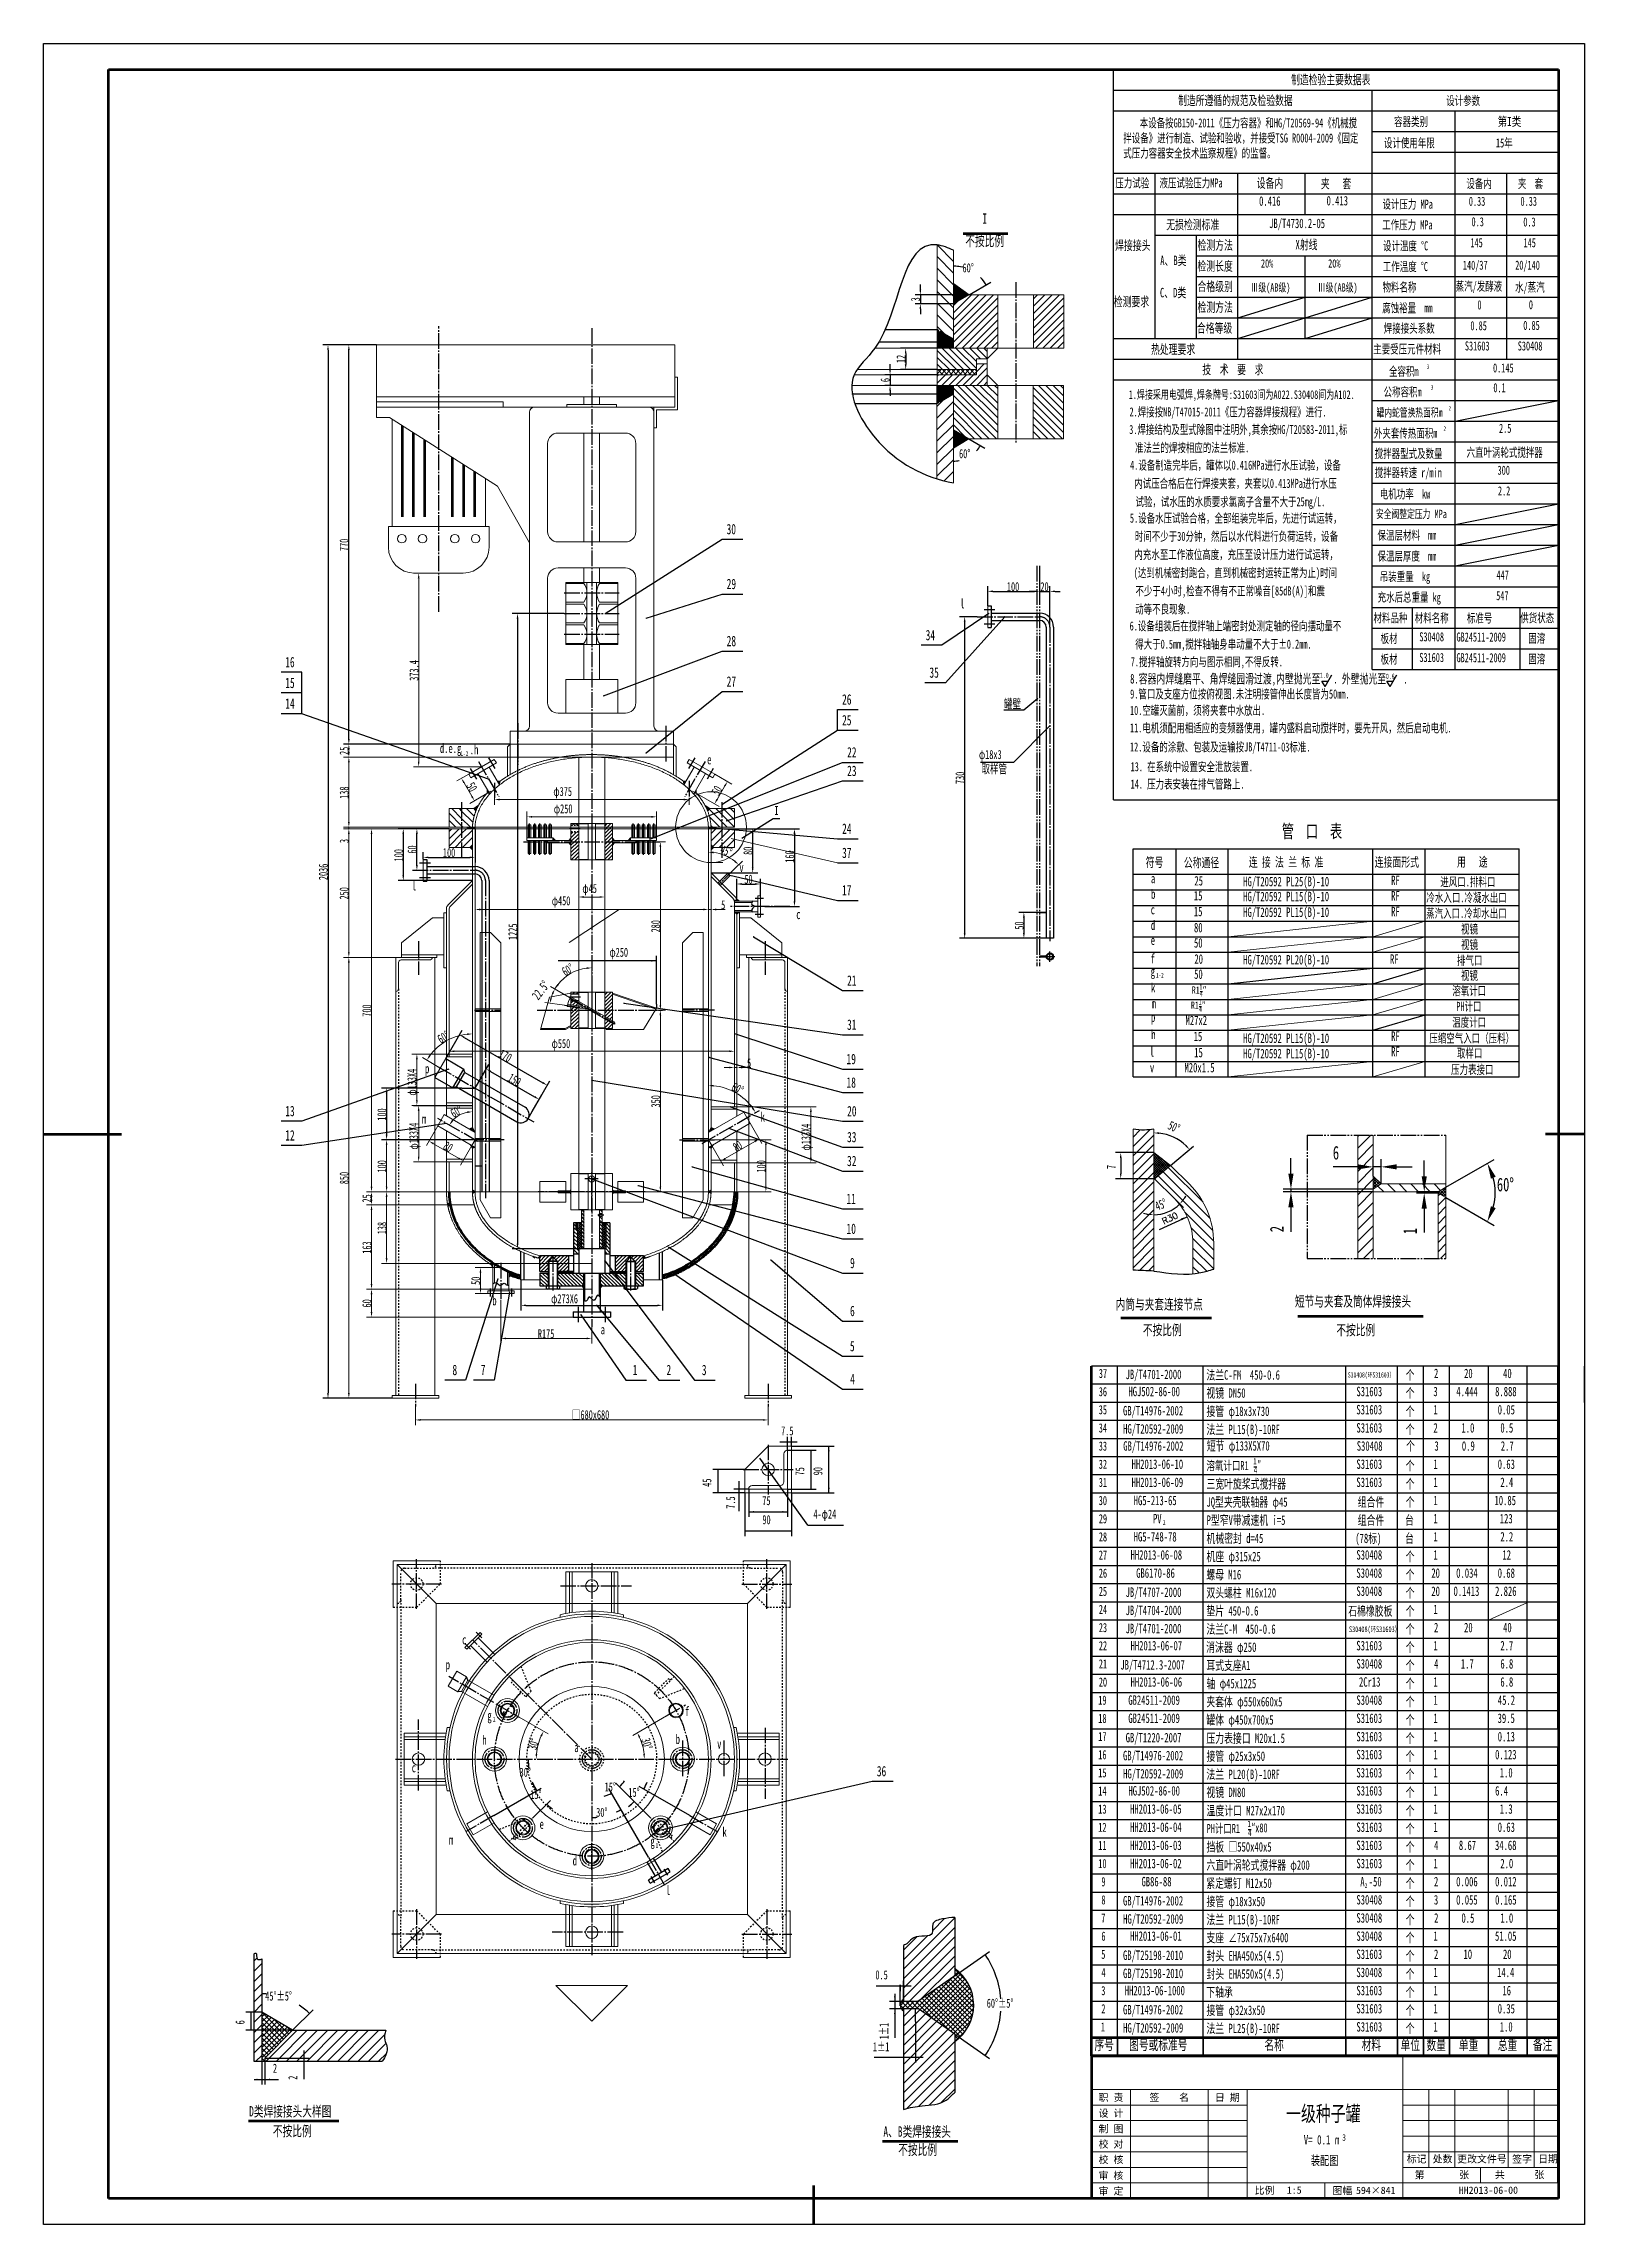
# Model space of a CAD drawing. Header units: millimetres. Extents: x 8887 to 11857, y -2175 to 2030.
import ezdxf
from ezdxf.enums import TextEntityAlignment as Align

# ---------------------------------------------------------------- set-up
doc = ezdxf.new("R2010")
doc.units = ezdxf.units.MM
for name, pattern in [('EB_DASH', [6, 3, -3]), ('EB_DASHDOT', [39, 30, -3, 3, -3]), ('EB_DASHDOTDOT', [45, 30, -3, 3, -3, 3, -3])]:
    doc.linetypes.add(name, pattern=pattern)
doc.layers.get('0').update_dxf_attribs({"lineweight": 0})
doc.layers.get('Defpoints').update_dxf_attribs({"lineweight": 0})
for name, color, linetype, lineweight in [('A 粗实线', 1, 'Continuous', 60), ('B 细实线', 7, 'Continuous', 20), ('C 文 字', 2, 'Continuous', 20), ('CAXA0', 7, 'Continuous', 70), ('CAXA1', 1, 'EB_DASHDOT', 25), ('CAXA3', 7, 'Continuous', 25), ('CAXA4', 3, 'Continuous', 25), ('CAXAEB0', 7, 'Continuous', 70), ('CAXA中心线层', 1, 'EB_DASHDOT', 25), ('CAXA剖面线层', 4, 'Continuous', 18), ('CAXA尺寸线层', 3, 'Continuous', 18), ('CAXA细实线层', 7, 'Continuous', 18), ('CAXA虚线层', 6, 'EB_DASH', 25), ('H 短双点线', 3, 'EB_DASHDOTDOT', 35), ('J 标注尺寸', 2, 'Continuous', 20)]:
    doc.layers.add(name, color=color, linetype=linetype, lineweight=lineweight)
doc.styles.get("Standard").update_dxf_attribs({"font": 'txt', "bigfont": 'gbcbig.shx'})
doc.styles.add('UserTxtStyle20', font='SIMFANG.TTF', dxfattribs={"width": 0.7})
doc.styles.add('UserTxtStyle6', font='SIMFANG.TTF', dxfattribs={"width": 0.667})
doc.styles.add('标准', font='SIMFANG.TTF', dxfattribs={"width": 0.667})
doc.styles.add('标题中文', font='SIMFANG.TTF', dxfattribs={"width": 0.7})
doc.dimstyles.new('标准', dxfattribs={"dimscale": 5, "dimtxt": 3.5, "dimasz": 2, "dimexe": 2, "dimexo": 0, "dimgap": 0.065, "dimtad": 1, "dimdec": 1, "dimdsep": 46, "dimtxsty": '标准', "dimcen": 0, "dimdle": 3, "dimadec": 4, "dimazin": 2, "dimtfac": 1, "dimtdec": 3, "dimtmove": 0, "dimatfit": 3, "dimldrblk": 'NONE', "dimfxl": 0, "dimtolj": 1, "dimtzin": 0, "dimarcsym": 0})

msp = doc.modelspace()

# ---------------------------------------------------------------- texts
at = {"layer": 'C 文 字', "style": '标题中文', "oblique": 0.5}
msp.add_text('职 责', height=14, rotation=0.09587, dxfattribs=at).set_placement((10944.67, -1930.41), align=Align.MIDDLE_CENTER)
for s, p in [('签    名', (11056.95, -1929.88)), ('日 期', (11168.9, -1930.18)), ('设 计', (10944.67, -1960.41)), ('校 对', (10944.67, -2019.88)), ('制 图', (10944.67, -1990.41)), ('校 核', (10944.67, -2049.88)), ('标记', (11533.88, -2048.55)), ('处数', (11583.88, -2048.55)), ('更改文件号', (11659.69, -2048.55)), ('签字', (11737.12, -2048.55)), ('日期', (11787.12, -2048.55)), ('审 核', (10944.67, -2080.41)), ('审 定', (10944.67, -2110.41)), ('比例', (11240.56, -2109.12)), ('1:5', (11297.97, -2109.12)), ('图幅', (11390.56, -2109.57)), ('第       张', (11582.4, -2079.03)), ('共      张', (11732.4, -2079.03)), ('594×841', (11455.01, -2109.57))]:
    msp.add_text(s, height=14, rotation=0.09587, dxfattribs=at).set_placement(p, align=Align.MIDDLE)
msp.add_text('HH2013-06-00', height=14, rotation=0.09587, dxfattribs=at).set_placement((11615.02, -2116.35))
at = {"layer": 'CAXA0', "color": 0, "style": 'UserTxtStyle6', "width": 0.667}
for s, p in [('17', (10426.21, 387.44)), ('36', (10493.32, -1311.24))]:
    msp.add_text(s, height=20, dxfattribs=at).set_placement(p)
at = {"layer": 'CAXA4', "linetype": 'Continuous', "lineweight": 25, "style": '标准'}
for s, width, p in [('容器类别', 0.667, (11490.4, 1870.84)), ('第I类', 0.75, (11690.07, 1870.99)), ('设计使用年限', 0.667, (11470.88, 1829.73)), ('15年', 0.667, (11686.81, 1829.69))]:
    msp.add_text(s, height=17.465, dxfattribs=dict(at, width=width)).set_placement(p)
at = {"layer": 'CAXA4', "color": 1, "style": '标准', "width": 0.667}
for s, height, p in [('R1', 14, (11100.48, 197.96)), ('1', 9.9, (11115.48, 206.04)), ('″', 14, (11121.43, 197.96)), ('R1', 14, (11098.86, 168.77)), ('1', 9.9, (11113.86, 176.84)), ('″', 14, (11119.81, 168.77))]:
    msp.add_text(s, height=height, dxfattribs=at).set_placement(p)
at = {"layer": 'CAXA4', "style": '标准', "width": 0.667}
for s, height, p in [('溶氧计口', 17.5, (11602.6, 194.9)), ('4', 9.9, (11114.59, 163.28)), ('4', 9.9, (11116.21, 192.47)), ('PH计口', 17.5, (11610.31, 164.76)), ('M27x2', 18.248, (11088.47, 137.28)), ('温度计口', 17.5, (11602.61, 134.04)), ('M20x1.5', 18.25, (11086.43, 46.27)), ('压力表接口', 17.5, (11600.32, 43.03))]:
    msp.add_text(s, height=height, dxfattribs=at).set_placement(p)
at = {"layer": 'CAXA4', "linetype": 'Continuous', "lineweight": 25, "attachment_point": 1}
for s, insert, char_height, style in [('{\\fFangSong_GB2312|b0|i0|c134|p34;    \\fFangSong_GB2312|b0|i0|c134|p49;本设备按GB150-2011《压力容器》和HG/T20569-94《机械搅\\P拌设备》进行制造、试验和验收，并接受TSG R0004-2009《固定\\P式压力容器安全技术监察规程》的监督。}', (10968.44, 1885.75), 17.465, '标准'), ('\\fFangSong_GB2312|b0|i0|p34;I', (10696.82, 1702.39), 20, '标准'), ('\\fFangSong_GB2312|b0|i0|p34;不按比例', (10663.83, 1659.34), 20, '标准'), ('\\fFangSong_GB2312|b0|i0|p34;60{%%D}', (10658.52, 1606.29), 17.5, '标准'), ('\\fFangSong_GB2312|b0|i0|p34;1.焊接采用电弧焊,焊条牌号:S31603间为A022.S30408间为A102.', (10978.97, 1361.38), 16.5, '标准'), ('\\fFangSong_GB2312|b0|i0|p34;2.焊接按NB/T47015-2011《压力容器焊接规程》进行.', (10980.36, 1328.48), 17.5, '标准'), ('\\fFangSong_GB2312|b0|i0|p34;3.焊接结构及型式除图中注明外,其余按HG/T20583-2011,标', (10979.83, 1294.61), 17.5, '标准'), ('\\fFangSong_GB2312|b0|i0|p34;准法兰的焊按相应的法兰标准.', (10991.01, 1259.52), 17.5, '标准'), ('\\fFangSong_GB2312|b0|i0|p34;60{%%D}', (10651.87, 1247.99), 17.5, '标准'), ('\\fFangSong_GB2312|b0|i0|p34;4.设备制造完毕后，罐体以0.416MPa进行水压试验，设备', (10981.54, 1225.79), 17.5, '标准'), ('\\fFangSong_GB2312|b0|i0|p34;内试压合格后在行焊接夹套，夹套以0.413MPa进行水压', (10989.56, 1190.69), 17.5, '标准'), ('\\fFangSong_GB2312|b0|i0|p34;试验，试水压的水质要求氯离子含量不大于25mg/L.', (10991.81, 1155.37), 17.5, '标准'), ('\\fFangSong_GB2312|b0|i0|p34;5.设备水压试验合格，全部组装完毕后，先进行试运转，', (10981.23, 1123.72), 17.5, '标准'), ('\\fFangSong_GB2312|b0|i0|p34;内充水至工作液位高度，充压至设计压力进行试运转，', (10989.9, 1053.52), 17.5, '标准'), ('\\fFangSong_GB2312|b0|i0|p34;时间不少于30分钟，然后以水代料进行负荷运转，设备', (10990.69, 1088.62), 17.5, '标准'), ('\\fFangSong_GB2312|b0|i0|p34;(达到机械密封跑合，直到机械密封运转正常为止)时间', (10988.71, 1018.42), 17.5, '标准'), ('\\fFangSong_GB2312|b0|i0|p34;不少于4小时,检查不得有不正常噪音[85dB(A)]和震', (10991.95, 983.33), 17.5, '标准'), ('\\fFangSong_GB2312|b0|i0|p34;l', (10653.99, 959.12), 18.25, '标准'), ('\\fFangSong_GB2312|b0|i0|p34;动等不良现象.', (10991.35, 948.23), 17.5, '标准'), ('\\fFangSong_GB2312|b0|i0|p34;6.设备组装后在搅拌轴上端密封处测定轴的径向摆动量不', (10980.7, 915.82), 17.5, '标准'), ('\\fFangSong_GB2312|b0|i0|p34;得大于0.5mm,搅拌轴轴身串动量不大于{%%P}0.2mm.', (10991.41, 880.72), 17.5, '标准'), ('\\fFangSong_GB2312|b0|i0|p34;7.搅拌轴旋转方向与图示相同,不得反转.', (10982.9, 846.72), 17.5, '标准'), ('\\fFangSong_GB2312|b0|i0|p34;8.容器内焊缝磨平、角焊缝园滑过渡,内壁抛光至   . 外壁抛光至    .', (10981.63, 814.37), 18.3, '标准'), ('\\fFangSong_GB2312|b0|i0|p34;1.0', (11347.45, 816.93), 9.855, 'UserTxtStyle20'), ('\\fFangSong_GB2312|b0|i0|p34;0.6', (11474.62, 815.04), 9.855, 'UserTxtStyle20'), ('\\fFangSong_GB2312|b0|i0|p34;9.管口及支座方位按俯视图.未注明接管伸出长度皆为50mm.', (10981.64, 784.58), 17.5, '标准'), ('\\fFangSong_GB2312|b0|i0|p34;10.空罐灭菌前，须将夹套中水放出.', (10981.38, 753.04), 17.5, '标准'), ('\\fFangSong_GB2312|b0|i0|p34;11.电机须配用相适应的变频器使用，罐内盛料启动搅拌时，要先开风，然后启动电机.', (10981.38, 719.21), 17.5, '标准'), ('\\fFangSong_GB2312|b0|i0|p34;12.设备的涂敷、包装及运输按JB/T4711-03标准.', (10981.38, 682.45), 17.5, '标准'), ('\\fFangSong_GB2312|b0|i0|p34;13. 在系统中设置安全泄放装置.', (10982.59, 644.42), 17.5, '标准'), ('\\fFangSong_GB2312|b0|i0|p34;14. 压力表安装在排气管路上.', (10982.59, 610.84), 17.5, '标准'), ('\\fFangSong_GB2312|b0|i0|p34;l', (9597.11, 415.26), 18.25, '标准'), ('\\fFangSong_GB2312|b0|i0|p34;GB/T14976-2002', (10968.41, -665.06), 18.25, '标准'), ('\\fFangSong_GB2312|b0|i0|p34;短节 φ133X5X70', (11129.42, -664.87), 18.25, '标准'), ('\\fFangSong_GB2312|b0|i0|p34;S30408', (11418.55, -665.06), 18.25, '标准'), ('\\fFangSong_GB2312|b0|i0|p34;个', (11513.53, -665.06), 18.25, '标准'), ('\\fFangSong_GB2312|b0|i0|p34;3', (11568.22, -665.06), 18.25, '标准'), ('\\fFangSong_GB2312|b0|i0|p34;0.9', (11621.13, -665.06), 18.25, '标准'), ('\\fFangSong_GB2312|b0|i0|p34;2.7', (11696.13, -665.06), 18.25, '标准')]:
    msp.add_mtext(s, dxfattribs=dict(at, insert=insert, char_height=char_height, style=style))
at = {"layer": 'CAXAEB0', "color": 0, "style": 'UserTxtStyle6', "width": 0.667}
for s, height, p in [('30', 20, (10203.71, 1083.71)), ('29', 20, (10203.86, 977.97)), ('28', 20, (10203.86, 867.95)), ('34', 20, (10587.41, 879.34)), ('16', 20, (9352.99, 827.34)), ('15', 20, (9352.99, 787.34)), ('27', 20, (10203.86, 789.84)), ('35', 20, (10594.71, 807.17)), ('14', 20, (9352.99, 747.34)), ('26', 20, (10426.35, 755.31)), ('25', 20, (10426.35, 715.31)), ('22', 20, (10436.07, 653.38)), ('23', 20, (10436.07, 617.67)), ('24', 20, (10426.35, 506.02)), ('37', 20, (10426.35, 459.5)), ('21', 20, (10436.07, 213.31)), ('31', 20, (10435.92, 128.24)), ('19', 20, (10434.88, 61.97)), ('18', 20, (10434.88, 16.7)), ('13', 20, (9352.99, -38.37)), ('20', 20, (10436.07, -38.5)), ('12', 20, (9352.99, -85.17)), ('33', 20, (10435.92, -88.56)), ('32', 20, (10435.92, -134.55)), ('11', 20, (10434.88, -207.55)), ('10', 20, (10434.88, -265.31)), ('9', 20, (10441.78, -331.35)), ('6', 20, (10441.71, -423.76)), ('5', 20, (10441.49, -491.62)), ('8', 20, (9675.29, -537.56)), ('7', 20, (9729.86, -537.56)), ('1', 20, (10022.59, -537.56)), ('2', 20, (10087.77, -537.56)), ('3', 20, (10156.02, -537.56)), ('4', 20, (10441.93, -555.1)), ('37', 17.576, (10921.24, -543.16)), ('36', 17.576, (10921.11, -578.16)), ('35', 17.576, (10921.11, -613.16)), ('34', 17.576, (10921.11, -648.16)), ('33', 17.576, (10921.11, -683.16)), ('32', 17.576, (10921.11, -718.16)), ('31', 17.576, (10921.11, -753.16)), ('30', 17.576, (10921.11, -788.16)), ('29', 17.576, (10921.24, -823.16)), ('28', 17.576, (10921.24, -858.16)), ('27', 17.576, (10921.24, -893.16)), ('26', 17.576, (10921.24, -928.16)), ('25', 17.576, (10921.24, -963.16)), ('24', 17.576, (10921.24, -998.16)), ('23', 17.576, (10921.24, -1033.16)), ('22', 17.576, (10921.24, -1068.16)), ('21', 17.576, (10921.24, -1103.16)), ('20', 17.576, (10921.24, -1138.16)), ('19', 17.576, (10920.2, -1173.16)), ('18', 17.576, (10920.2, -1208.16)), ('17', 17.576, (10920.2, -1243.16)), ('16', 17.576, (10920.2, -1278.16)), ('15', 17.576, (10920.2, -1313.16)), ('14', 17.576, (10920.2, -1348.16)), ('13', 17.576, (10920.2, -1383.16)), ('12', 17.576, (10920.2, -1418.16)), ('11', 17.576, (10920.2, -1453.16)), ('10', 17.576, (10920.2, -1488.16)), ('9', 17.58, (10926.26, -1523.16)), ('8', 17.58, (10926.26, -1558.16)), ('7', 17.58, (10925.94, -1593.16)), ('6', 17.58, (10926.2, -1628.16)), ('5', 17.58, (10926, -1663.16)), ('4', 17.58, (10926.39, -1698.16)), ('3', 17.58, (10926, -1733.16)), ('2', 17.58, (10926.13, -1768.16)), ('1', 17.58, (10925.09, -1803.16))]:
    msp.add_text(s, height=height, dxfattribs=at).set_placement(p)
at = {"layer": 'CAXAEB0', "color": 0, "linetype": 'Continuous', "lineweight": 25, "char_height": 20, "attachment_point": 1, "style": 'UserTxtStyle6'}
for s, insert in [('\\fSimSun|b0|i0|p34;序号', (10912.97, -1818.93)), ('\\fSimSun|b0|i0|p34;图号或标准号', (10979.92, -1818.93)), ('\\fSimSun|b0|i0|p34;名称', (11240.47, -1818.93)), ('\\fSimSun|b0|i0|p34;材料', (11427.97, -1818.93)), ('\\fSimSun|b0|i0|p34;单位', (11502.97, -1818.93)), ('\\fSimSun|b0|i0|p34;数量', (11552.97, -1818.93)), ('\\fSimSun|b0|i0|p34;单重', (11615.47, -1818.93)), ('\\fSimSun|b0|i0|p34;总重', (11690.47, -1818.93)), ('\\fSimSun|b0|i0|p34;备注', (11757.97, -1818.93))]:
    msp.add_mtext(s, dxfattribs=dict(at, insert=insert))
at = {"layer": 'CAXA尺寸线层', "style": '标准', "width": 0.667}
for s, height, p in [('制造检验主要数据表', 18.195, (11291.91, 1951.38)), ('制造所遵循的规范及检验数据', 18.1948, (11074.13, 1911.29)), ('设计参数', 17.5, (11591.02, 1911.27)), ('压力试验', 17.467, (10953.18, 1752.49)), ('液压试验压力MPa', 17.467, (11038.22, 1752.49)), ('设备内', 18.195, (11225.79, 1751.87)), ('夹   套', 18.195, (11349.26, 1750.77)), ('设备内', 17.5, (11629.65, 1751.24)), ('夹  套', 17.5, (11729.03, 1751.39)), ('0.416', 18.195, (11230.25, 1717.23)), ('0.413', 18.195, (11360.36, 1717.89)), ('设计压力 MPa', 17.5, (11468.05, 1711.62)), ('0.33', 17.5, (11634.52, 1717.16)), ('0.33', 17.5, (11734.14, 1717.19)), ('无损检测标准', 18.253, (11051.32, 1671.73)), ('JB/T4730.2-05', 18.255, (11249.67, 1674.16)), ('工作压力 MPa', 17.5, (11467.52, 1671.74)), ('0.3', 17.5, (11639.74, 1677.66)), ('0.3', 17.5, (11739.54, 1677.31)), ('焊接接头', 18.253, (10952.73, 1631.84)), ('检测方法', 18.253, (11111.53, 1632.24)), ('X射线', 18.253, (11300.39, 1633.26)), ('设计温度 %%DC', 17.5, (11469.07, 1631.17)), ('145', 17.5, (11637.54, 1637.25)), ('145', 17.5, (11739.9, 1637.25)), ('A、B类', 18.253, (11039.63, 1602.68)), ('检测长度', 18.253, (11111.37, 1591.91)), ('20%%%', 15.971, (11233.72, 1598.03)), ('20%%%', 15.971, (11363.34, 1598.03)), ('工作温度 %%DC', 17.5, (11468.55, 1591.29)), ('140/37', 17.5, (11623.08, 1593.94)), ('20/140', 17.5, (11723.86, 1593.94)), ('C、D类', 18.253, (11039.15, 1540.67)), ('合格级别', 18.253, (11111.52, 1552.62)), ('Ⅲ级(AB级)', 15.971, (11213.93, 1551.7)), ('Ⅲ级(AB级)', 15.971, (11343.55, 1551.7)), ('物料名称', 17.5, (11468.23, 1551.65)), ('蒸汽/发酵液', 17.5, (11609.16, 1553.36)), ('水/蒸汽', 17.5, (11723.68, 1551.5)), ('检测要求', 18.253, (10950.12, 1523.38)), ('检测方法', 18.253, (11111.53, 1512.59)), ('腐蚀裕量  mm', 17.5, (11467.49, 1511.42)), ('0', 17.5, (11651.07, 1517.4)), ('0', 17.5, (11750.24, 1517.65)), ('合格等级', 18.253, (11110.35, 1472.31)), ('焊接接头系数', 17.5, (11470.58, 1472.23)), ('0.85', 17.5, (11637.51, 1477.17)), ('0.85', 17.5, (11739.47, 1477.83)), ('热处理要求', 18.253, (11021.9, 1431.39)), ('主要受压元件材料', 17.5, (11450.25, 1432.29)), ('S31603', 17.5, (11626.89, 1438.18)), ('S30408', 17.5, (11728.81, 1438.18)), ('技  术  要  求', 18.253, (11120.72, 1392.4)), ('全容积m', 17.5, (11480.59, 1389.22)), ('3', 8.75, (11553.47, 1402.57)), ('0.145', 17.5, (11681.15, 1395.82)), ('公称容积m', 17.5, (11470.25, 1349.48)), ('3', 8.75, (11561.39, 1362.74)), ('0.1', 17.5, (11681.78, 1357.63)), ('罐内蛇管换热面积m', 16, (11456.66, 1310.63)), ('2', 8, (11595.66, 1322.83)), ('外夹套传热面积m', 17.5, (11451.53, 1269.91)), ('2', 8.75, (11585.82, 1283.26)), ('2.5', 17.5, (11692.76, 1279.36)), ('搅拌器型式及数量', 17.5, (11453.1, 1230.74)), ('六直叶涡轮式搅拌器', 17.5, (11630.13, 1233.03)), ('搅拌器转速 r/min', 17.5, (11453.17, 1193.88)), ('300', 17.5, (11689.94, 1198.53)), ('电机功率  kw', 17.5, (11462.92, 1152.72)), ('2.2', 17.5, (11690.54, 1158.65)), ('安全阀整定压力 MPa', 16, (11455.71, 1115.02)), ('保温层材料  mm', 17.5, (11458.49, 1073.25)), ('保温层厚度  mm', 17.5, (11458.49, 1032.92)), ('吊装重量  kg', 17.5, (11462.79, 993.68)), ('447', 17.5, (11687.87, 996.56)), ('100', 17.5, (10744.05, 974.05)), ('20', 17.5, (10808.72, 974.05)), ('充水后总重量 kg', 17.5, (11458.7, 953.8)), ('547', 17.5, (11687.22, 956.68)), ('材料品种', 17.5, (11450.87, 913.91)), ('材料名称', 17.5, (11530.28, 913.62)), ('标准号', 17.5, (11630.84, 913.52)), ('供货状态', 17.5, (11733.71, 913.81)), ('板材', 17.5, (11464.32, 874.13)), ('S30408', 17.5, (11539.04, 877.34)), ('GB24511-2009', 17.5, (11610.69, 876.92)), ('固溶', 17.5, (11749.14, 874.52)), ('板材', 17.5, (11464.32, 834.25)), ('S31603', 17.5, (11539.04, 837.46)), ('GB24511-2009', 17.5, (11610.69, 837.04)), ('固溶', 17.5, (11749.14, 834.64)), ('d.e.g', 18.25, (9651.01, 662.05)), ('.h', 18.25, (9708.75, 659.45)), ('1-2', 9.125, (9690.94, 656.27)), ('e', 18.25, (10166.36, 640.19)), ('φ375', 17.5, (9869.82, 579.12)), ('φ250', 17.5, (9870.77, 545.64)), ('管  口  表', 25.55, (11274.12, 498.35)), ('符号', 18.248, (11011.67, 442.16)), ('连 接 法 兰 标 准', 18.25, (11210.34, 442.61)), ('连接面形式', 18.25, (11453.17, 442.65)), ('用   途', 18.248, (11611.79, 443.05)), ('v', 18.25, (10228.33, 432.44)), ('a', 18.25, (11021.72, 410.97)), ('公称通径', 18.248, (11085.13, 441.44)), ('25', 18.25, (11105.52, 406.55)), ('HG/T20592 PL25(B)-10', 18.25, (11199.54, 405.06)), ('RF', 18.25, (11484.85, 407.41)), ('进风口.排料口', 17.5, (11579.58, 404.92)), ('φ450', 17.5, (9866.72, 368.33)), ('φ45', 17.5, (9925.72, 392.06)), ('b', 18.25, (11022.06, 380.87)), ('15', 18.25, (11104.44, 377.77)), ('HG/T20592 PL15(B)-10', 18.25, (11199.54, 376.28)), ('RF', 18.25, (11484.85, 377.52)), ('冷水入口.冷凝水出口', 17.5, (11552.65, 374.48)), ('5', 17.5, (10193.16, 360.61)), ('c', 18.25, (10338, 341.78)), ('c', 18.25, (11021.32, 350.97)), ('d', 18.25, (11021.52, 320.87)), ('15', 18.25, (11104.44, 347.37)), ('HG/T20592 PL15(B)-10', 18.25, (11199.54, 346)), ('RF', 18.25, (11484.85, 347.25)), ('蒸汽入口.冷却水出口', 17.5, (11552.33, 344.18)), ('e', 18.25, (11021.32, 292.06)), ('50', 18.25, (11104.74, 286.76)), ('80', 18.25, (11104.73, 316.26)), ('视镜', 17.5, (11619.45, 313.81)), ('视镜', 17.5, (11619.45, 283.79)), ('f', 18.25, (11021.32, 256.65)), ('20', 18.25, (11105.52, 255.7)), ('HG/T20592 PL20(B)-10', 18.25, (11199.54, 254.33)), ('RF', 18.25, (11482.62, 255.51)), ('排气口', 17.5, (11611.58, 253.52)), ('g', 18.25, (11021.39, 232.06)), ('k', 18.25, (11021.99, 200.42)), ('1-2', 9.125, (11031.52, 228.88)), ('50', 18.25, (11104.99, 226.5)), ('视镜', 17.5, (11619.38, 224.47)), ('m', 18.25, (11022.92, 169.95)), ('p', 18.25, (11021.86, 143.64)), ('h', 18.25, (11022.12, 110.25)), ('φ550', 17.5, (9866.45, 93.12)), ('l', 18.25, (11019.49, 76.55)), ('15', 18.25, (11104.04, 106.53)), ('15', 18.25, (11105.22, 75.42)), ('HG/T20592 PL15(B)-10', 18.25, (11199.54, 103.05)), ('HG/T20592 PL15(B)-10', 18.25, (11199.54, 73.46)), ('RF', 18.25, (11484.85, 106.94)), ('RF', 18.25, (11484.85, 77.34)), ('压缩空气入口（压料）', 17.5, (11558.39, 103.44)), ('取样口', 17.5, (11611.55, 74.6)), ('p', 18.25, (9622.46, 44.4)), ('5', 17.5, (10243.16, 55.9)), ('v', 18.25, (11019.83, 46)), ('m', 18.25, (9616.54, -52.69)), ('k', 18.25, (10269.35, -48.55)), ('6', 26.25, (11372.42, -121.8)), ('b', 18.25, (9752.2, -402.91)), ('内筒与夹套连接节点', 20, (10953.69, -411.07)), ('短节与夹套及筒体焊接接头', 20, (11299.2, -405.36)), ('R175', 17.5, (9839.94, -466.49)), ('a', 18.25, (9961.05, -458.73)), ('不按比例', 20, (11006.26, -460.5)), ('不按比例', 20, (11379.18, -460.62)), ('JB/T4701-2000', 18.25, (10972.88, -545.23)), ('法兰C-FM  450-0.6', 18.25, (11128.67, -546.35)), ('S30408(环S31603）', 10, (11401.39, -542.15)), ('个', 18.25, (11512.86, -546.35)), ('2', 18.25, (11567.34, -543.31)), ('20', 18.25, (11625.33, -543.31)), ('40', 18.25, (11700.6, -543.31)), ('HGJ502-86-00', 18.25, (10978.3, -578.17)), ('视镜 DN50', 18.25, (11128.74, -581.11)), ('S31603', 18.25, (11417.81, -578.17)), ('个', 18.25, (11512.86, -581.21)), ('3', 18.25, (11566.26, -578.17)), ('4.444', 18.25, (11610.39, -578.17)), ('8.888', 18.25, (11685.22, -578.17)), ('□680x680', 17.5, (9905.71, -622.6)), ('GB/T14976-2002', 18.25, (10967.94, -615.23)), ('HG/T20592-2009', 18.25, (10968.14, -650.23)), ('接管 φ18x3x730', 18.25, (11128.81, -616.35)), ('法兰 PL15(B)-10RF', 18.25, (11128.67, -651.35)), ('S31603', 18.25, (11417.81, -613.31)), ('S31603', 18.25, (11417.81, -648.31)), ('个', 18.25, (11512.86, -616.35)), ('个', 18.25, (11512.86, -651.35)), ('2', 18.25, (11566.26, -648.31)), ('1', 18.25, (11566.26, -613.31)), ('1.0', 18.25, (11620.31, -648.31)), ('0.05', 18.25, (11690.23, -613.31)), ('0.5', 18.25, (11695.31, -648.31)), ('7.5', 17.5, (10308.89, -653.7)), ('HH2013-06-10', 18.25, (10984.42, -718.31)), ('溶氧计口R1', 17.5, (11128.7, -720.79)), ('1', 12.37, (11219.01, -709.79)), ('4', 12.37, (11219.93, -726.74)), ('″', 17.5, (11226.45, -719.88)), ('S31603', 18.25, (11417.81, -718.31)), ('个', 18.25, (11512.86, -721.35)), ('1', 18.25, (11566.26, -718.31)), ('0.63', 18.25, (11690.23, -718.31)), ('HH2013-06-09', 18.25, (10984.42, -753.31)), ('三宽叶旋桨式搅拌器', 18.25, (11128.81, -756.25)), ('S31603', 18.25, (11417.81, -753.31)), ('个', 18.25, (11512.86, -756.35)), ('1', 18.25, (11566.26, -753.31)), ('2.4', 18.25, (11695.25, -753.31)), ('75', 17.5, (10272.51, -788.22)), ('4-φ24', 17.5, (10371.19, -814.3)), ('HG5-213-65', 18.25, (10988.47, -788.31)), ('JQ型夹壳联轴器 φ45', 18.25, (11128.81, -791.35)), ('组合件', 18.25, (11420.35, -791.25)), ('个', 18.25, (11512.86, -791.35)), ('1', 18.25, (11566.26, -788.31)), ('10.85', 18.25, (11684, -788.31)), ('90', 17.5, (10272.83, -825.12)), ('HG5-748-78', 18.25, (10988.47, -858.31)), ('PV', 18.25, (11025.68, -823.31)), ('2', 9.12, (11044.76, -826.49)), ('机械密封 d=45', 18.25, (11128.81, -861.35)), ('P型窄V带减速机 i=5', 18.25, (11129.01, -826.35)), ('(78标)', 18.25, (11415.75, -861.35)), ('组合件', 18.25, (11420.35, -826.25)), ('台', 18.25, (11511.57, -826.25)), ('台', 18.25, (11511.57, -861.25)), ('1', 18.25, (11566.26, -823.31)), ('1', 18.25, (11566.26, -858.31)), ('123', 18.25, (11694.16, -823.31)), ('2.2', 18.25, (11695.25, -858.31)), ('HH2013-06-08', 18.25, (10982.46, -893.31)), ('机座 φ315x25', 18.25, (11128.81, -896.35)), ('S30408', 18.25, (11417.81, -893.31)), ('个', 18.25, (11512.86, -896.35)), ('1', 18.25, (11566.26, -893.31)), ('12', 18.25, (11699.25, -893.31)), ('GB6170-86', 18.25, (10993.34, -928.31)), ('螺母 M16', 18.25, (11128.53, -931.25)), ('S30408', 18.25, (11417.81, -928.31)), ('个', 18.25, (11512.86, -931.35)), ('20', 18.25, (11562.26, -928.31)), ('0.034', 18.25, (11610.16, -928.31)), ('0.68', 18.25, (11690.23, -928.31)), ('JB/T4707-2000', 18.25, (10972.88, -965.23)), ('双头螺柱 M16x120', 18.25, (11128.74, -966.35)), ('S30408', 18.25, (11417.81, -963.31)), ('个', 18.25, (11512.86, -966.35)), ('20', 18.25, (11562.26, -963.31)), ('0.1413', 18.25, (11605.07, -963.31)), ('2.826', 18.25, (11685.08, -963.31)), ('JB/T4704-2000', 18.25, (10972.88, -1000.23)), ('垫片 450-0.6', 18.25, (11128.6, -1001.15)), ('石棉橡胶板', 18.25, (11402.05, -1001.45)), ('个', 18.25, (11512.86, -1001.35)), ('1', 18.25, (11566.26, -998.31)), ('JB/T4701-2000', 18.25, (10972.88, -1035.23)), ('HH2013-06-07', 18.25, (10982.46, -1068.31)), ('消沫器 φ250', 18.25, (11128.2, -1071.25)), ('法兰C-M  450-0.6', 18.25, (11128.67, -1036.35)), ('S30408(环S31603）', 11, (11403.47, -1033.02)), ('S31603', 18.25, (11417.81, -1068.31)), ('个', 18.25, (11512.86, -1036.35)), ('个', 18.25, (11512.86, -1071.35)), ('1', 18.25, (11566.26, -1068.31)), ('2', 18.25, (11567.34, -1033.31)), ('20', 18.25, (11625.33, -1033.31)), ('2.7', 18.25, (11695.25, -1068.31)), ('40', 18.25, (11700.6, -1033.31)), ('p', 18.25, (9662.4, -1104.92)), ('JB/T4712.3-2007', 18.25, (10962.72, -1105.23)), ('耳式支座A1', 18.25, (11128.6, -1106.25)), ('S30408', 18.25, (11417.81, -1103.31)), ('个', 18.25, (11512.86, -1106.35)), ('4', 18.25, (11567.61, -1103.31)), ('1.7', 18.25, (11619.17, -1103.31)), ('6.8', 18.25, (11695.31, -1103.31)), ('HH2013-06-06', 18.25, (10982.46, -1138.31)), ('轴 φ45x1225', 18.25, (11128.81, -1141.35)), ('2Cr13', 18.25, (11422.76, -1138.31)), ('个', 18.25, (11512.86, -1141.35)), ('1', 18.25, (11566.26, -1138.31)), ('6.8', 18.25, (11695.31, -1138.31)), ('f', 18.25, (10123.56, -1195.01)), ('GB24511-2009', 18.25, (10978.1, -1173.31)), ('夹套体 φ550x660x5', 18.25, (11128.6, -1176.35)), ('S30408', 18.25, (11417.81, -1173.31)), ('个', 18.25, (11512.86, -1176.35)), ('1', 18.25, (11566.26, -1173.31)), ('45.2', 18.25, (11690.43, -1173.31)), ('g', 18.25, (9742.66, -1203.02)), ('2', 9.12, (9753.33, -1206.2)), ('GB24511-2009', 18.25, (10978.1, -1208.31)), ('罐体 φ450x700x5', 18.25, (11128.6, -1211.35)), ('S31603', 18.25, (11417.81, -1208.31)), ('个', 18.25, (11512.86, -1211.35)), ('1', 18.25, (11566.26, -1208.31)), ('39.5', 18.25, (11690.03, -1208.31)), ('h', 18.25, (9732.86, -1250.26)), ('a', 18.25, (9910.22, -1264.46)), ('b', 18.25, (10105.64, -1248.66)), ('v', 18.25, (10185.52, -1257.65)), ('GB/T14976-2002', 18.25, (10967.94, -1280.23)), ('GB/T1220-2007', 18.25, (10973.02, -1245.67)), ('压力表接口 M20x1.5', 18.25, (11128.67, -1246.79)), ('接管 φ25x3x50', 18.25, (11128.81, -1281.35)), ('S31603', 18.25, (11417.81, -1243.75)), ('S31603', 18.25, (11417.81, -1278.31)), ('个', 18.25, (11512.86, -1246.79)), ('个', 18.25, (11512.86, -1281.35)), ('1', 18.25, (11566.26, -1243.75)), ('1', 18.25, (11566.26, -1278.31)), ('0.123', 18.25, (11685.15, -1278.31)), ('0.13', 18.25, (11690.23, -1243.75)), ('c', 18.25, (9596.79, -1303.51)), ('30%%D', 17.5, (9804.79, -1312.04)), ('HG/T20592-2009', 18.25, (10968.14, -1315.23)), ('法兰 PL20(B)-10RF', 18.25, (11128.67, -1316.35)), ('S31603', 18.25, (11417.81, -1313.31)), ('个', 18.25, (11512.86, -1316.35)), ('1', 18.25, (11566.26, -1313.31)), ('1.0', 18.25, (11694.16, -1313.31)), ('15%%D', 17.5, (9825.28, -1354.95)), ('15%%D', 17.5, (9968.67, -1340.4)), ('15%%D', 17.5, (10014.36, -1350.77)), ('HGJ502-86-00', 18.25, (10978.3, -1348.17)), ('视镜 DN80', 18.25, (11128.74, -1351.11)), ('S31603', 18.25, (11417.81, -1348.17)), ('个', 18.25, (11512.86, -1351.21)), ('1', 18.25, (11566.26, -1348.17)), ('6.4', 18.25, (11685.22, -1348.17)), ('30%%D', 17.5, (9952.38, -1389.17)), ('HH2013-06-05', 18.25, (10981.48, -1383.31)), ('温度计口 M27x2x170', 18.25, (11128.94, -1386.35)), ('S31603', 18.25, (11417.81, -1383.31)), ('个', 18.25, (11512.86, -1386.35)), ('1', 18.25, (11566.26, -1383.31)), ('1.3', 18.25, (11694.16, -1383.31)), ('m', 18.25, (9668.58, -1442.82)), ('e', 18.25, (9843.25, -1412.39)), ('k', 18.25, (10195.8, -1427.52)), ('HH2013-06-04', 18.25, (10981.48, -1418.31)), ('PH计口R1', 17.5, (11129.02, -1420.5)), ('1', 12.37, (11207.85, -1409.1)), ('4', 12.37, (11208.76, -1426.05)), ('″x80', 17.5, (11215.28, -1419.19)), ('S31603', 18.25, (11417.81, -1418.31)), ('个', 18.25, (11512.86, -1421.35)), ('1', 18.25, (11566.26, -1418.31)), ('0.63', 18.25, (11690.23, -1418.31)), ('d', 18.25, (9907, -1482.95)), ('g', 18.25, (10056.94, -1445.31)), ('1', 9.12, (10067.07, -1448.49)), ('HH2013-06-03', 18.25, (10981.48, -1453.31)), ('HH2013-06-02', 18.25, (10981.48, -1488.31)), ('挡板 □550x40x5', 18.25, (11128.74, -1456.25)), ('六直叶涡轮式搅拌器 φ200', 18.25, (11128.74, -1491.35)), ('S31603', 18.25, (11417.81, -1453.31)), ('S31603', 18.25, (11417.81, -1488.31)), ('个', 18.25, (11512.86, -1456.35)), ('个', 18.25, (11512.86, -1491.35)), ('1', 18.25, (11566.26, -1488.31)), ('4', 18.25, (11567.61, -1453.31)), ('8.67', 18.25, (11615.3, -1453.31)), ('34.68', 18.25, (11684.95, -1453.31)), ('2.0', 18.25, (11695.25, -1488.31)), ('GB86-88', 18.25, (11003.51, -1523.31)), ('紧定螺钉 M12x50', 18.25, (11128.4, -1526.35)), ('A', 18.25, (11425.28, -1523.31)), ('-50', 18.25, (11441.64, -1523.31)), ('个', 18.25, (11512.86, -1526.35)), ('2', 18.25, (11567.34, -1523.31)), ('0.006', 18.25, (11610.16, -1523.31)), ('0.012', 18.25, (11685.15, -1523.31)), ('l', 18.25, (10086.84, -1539.81)), ('GB/T14976-2002', 18.25, (10967.94, -1560.23)), ('接管 φ18x3x50', 18.25, (11128.81, -1561.51)), ('S30408', 18.25, (11417.81, -1558.31)), ('2', 9.12, (11433.92, -1526.49)), ('个', 18.25, (11512.86, -1561.35)), ('3', 18.25, (11567.21, -1558.31)), ('0.055', 18.25, (11610.16, -1558.47)), ('0.165', 18.25, (11685.15, -1558.47)), ('HG/T20592-2009', 18.25, (10968.14, -1595.23)), ('法兰 PL15(B)-10RF', 18.25, (11128.67, -1596.51)), ('S30408', 18.25, (11417.81, -1593.31)), ('个', 18.25, (11512.86, -1596.35)), ('2', 18.25, (11567.61, -1593.31)), ('0.5', 18.25, (11620.32, -1593.47)), ('1.0', 18.25, (11695.25, -1593.47)), ('HH2013-06-01', 18.25, (10981.48, -1628.31)), ('支座 ∠75x75x7x6400', 18.25, (11128.67, -1631.25)), ('S30408', 18.25, (11417.81, -1628.31)), ('个', 18.25, (11512.86, -1631.35)), ('1', 18.25, (11566.26, -1628.31)), ('51.05', 18.25, (11684.95, -1628.31)), ('GB/T25198-2010', 18.25, (10967.94, -1665.23)), ('GB/T25198-2010', 18.25, (10967.94, -1700.23)), ('封头 EHA450x5(4.5)', 18.25, (11128.81, -1666.35)), ('封头 EHA550x5(4.5)', 18.25, (11128.81, -1701.35)), ('S31603', 18.25, (11417.81, -1663.31)), ('S30408', 18.25, (11417.81, -1698.31)), ('个', 18.25, (11512.86, -1666.35)), ('个', 18.25, (11512.86, -1701.35)), ('1', 18.25, (11566.26, -1698.31)), ('2', 18.25, (11567.34, -1663.31)), ('10', 18.25, (11624.25, -1663.31)), ('14.4', 18.25, (11689.08, -1698.31)), ('20', 18.25, (11700.33, -1663.31)), ('0.5', 17.5, (10490.59, -1702.73)), ('HH2013-06-1000', 18.25, (10971.32, -1733.31)), ('下轴承', 18.25, (11128.53, -1736.35)), ('S31603', 18.25, (11417.81, -1733.31)), ('个', 18.25, (11512.86, -1736.35)), ('1', 18.25, (11566.26, -1733.31)), ('16', 18.25, (11699.25, -1733.31)), ('45%%D%%P5%%D', 17.5, (9314.45, -1743.49)), ('60%%D%%P5%%D', 17.5, (10705.27, -1757.34)), ('GB/T14976-2002', 18.25, (10967.94, -1770.23)), ('接管 φ32x3x50', 18.25, (11128.81, -1771.35)), ('S31603', 18.25, (11417.81, -1768.31)), ('个', 18.25, (11512.86, -1771.35)), ('1', 18.25, (11566.26, -1768.31)), ('0.35', 18.25, (11690.23, -1768.31)), ('HG/T20592-2009', 18.25, (10968.14, -1805.23)), ('法兰 PL25(B)-10RF', 18.25, (11128.67, -1806.35)), ('S31603', 18.25, (11417.81, -1803.31)), ('个', 18.25, (11512.86, -1806.35)), ('1', 18.25, (11566.26, -1803.31)), ('1.0', 18.25, (11694.16, -1803.31)), ('1%%P1', 17.5, (10485.82, -1841.3)), ('2', 17.5, (9329.24, -1882.82)), ('D类焊接接头大样图', 20, (9283.4, -1967.06)), ('不按比例', 20, (9329.17, -2005.1)), ('A、B类焊接接头', 20, (10506.06, -2006.14)), ('不按比例', 20, (10534.61, -2041.17))]:
    msp.add_text(s, height=height, dxfattribs=at).set_placement(p)
for s, height, rotation, p in [('770', 17.5, 90, (9475.26, 1051.38)), ('373.4', 17.5, 90, (9609.88, 801.3)), ('25', 17.5, 90, (9475.26, 658.27)), ('138', 17.5, 90, (9475.26, 573.57)), ('50', 17.5, 300, (9701.25, 599)), ('50', 17.5, 60, (10188.49, 578.45)), ('730', 17.5, 90, (10662.34, 602.22)), ('3', 17.5, 90, (9475.26, 488.39)), ('100', 17.5, 90, (9580.22, 453.01)), ('45%%D', 17.5, 337.5, (10189.74, 469.23)), ('2036', 17.5, 90, (9435.08, 416.88)), ('250', 17.5, 90, (9475.26, 379.52)), ('280', 17.5, 90, (10075.77, 316.05)), ('50', 17.5, 90, (10776.5, 321.41)), ('1225', 17.5, 90, (9800.4, 301.43)), ('60%%D', 17.5, 30, (9892.64, 231.23)), ('22.5%%D', 17.5, 52.25375, (9840.69, 184.4)), ('700', 17.5, 90, (9518.99, 153.43)), ('60%%D', 17.5, 30, (9652.79, 101.16)), ('170', 17.5, 330, (9762.63, 76.75)), ('φ133X4', 17.5, 90, (9605.81, 1.39)), ('150', 17.5, 330, (9780.24, 30.3)), ('350', 17.5, 90, (10075.77, -21.55)), ('60%%D', 17.5, 330, (10211.31, 13.01)), ('100', 17.5, 90, (9548.05, -46.95)), ('60%%D', 17.5, 30, (9677.78, -42.12)), ('φ133X4', 17.5, 90, (9609.25, -102.64)), ('φ133X4', 17.5, 90, (10365.27, -104.51)), ('50%%D', 17.5, 335, (11052.67, -62.36)), ('100', 17.5, 90, (9548.05, -146.97)), ('80', 17.5, 330, (9655.83, -100.83)), ('80', 17.5, 30, (10222.36, -107.45)), ('100', 17.5, 90, (10279.19, -146.97)), ('850', 17.5, 90, (9475.26, -169.41)), ('7', 17.5, 90, (10954.03, -140.22)), ('60%%D', 26.25, 0.1, (11688.75, -183.17)), ('25', 17.5, 90, (9518.99, -204.73)), ('45%%D', 17.5, 22.5, (11034.22, -220.83)), ('138', 17.5, 90, (9548.05, -265.93)), ('2', 26.25, 90, (11277.42, -261.88)), ('163', 17.5, 90, (9518.99, -303.4)), ('1', 26.25, 90, (11534.36, -265.89)), ('50', 17.5, 90, (9729, -363.58)), ('60', 17.5, 90, (9518.99, -407.12)), ('45', 17.5, 90, (10174.51, -752.87)), ('75', 17.5, 90, (10353.63, -731.01)), ('90', 17.5, 90, (10388.45, -730.69)), ('7.5', 17.5, 90, (10220.12, -795.23)), ('30%%D', 17.5, 75, (9837, -1261.5)), ('30%%D', 17.5, 285, (10038.98, -1240.16)), ('6', 17.5, 90, (9274.63, -1789.44)), ('1%%P1', 17.5, 90, (10515.86, -1818.3)), ('2', 17.5, 90, (9376.34, -1896.3))]:
    msp.add_text(s, height=height, rotation=rotation, dxfattribs=at).set_placement(p)
at = {"layer": 'CAXA尺寸线层', "color": 0, "style": '标准', "width": 0.667}
for s, p in [('罐壁', (10738.43, 748.38)), ('φ18x3', (10690.15, 650.38)), ('取样管', (10695.21, 622.94)), ('I', (10296.04, 542.39)), ('φ250', (9977.9, 269.05))]:
    msp.add_text(s, height=17.5, dxfattribs=at).set_placement(p)
at = {"layer": 'CAXA尺寸线层'}
msp.add_text('R30', height=12, rotation=24.92254, dxfattribs=at).set_placement((11046.6, -247.06))
at = {"layer": 'CAXA尺寸线层', "insert": (9693.94, -1038.44), "char_height": 18.25, "attachment_point": 1, "style": '标准'}
msp.add_mtext('\\fFangSong_GB2312|b0|i0|p34;c', dxfattribs=at)
at = {"layer": 'J 标注尺寸', "style": '标题中文', "width": 0.7}
for s, height, p in [('一级种子罐', 29.988, (11282.4, -1976.44)), ('V= 0.1 m', 17.993, (11316.31, -2020.99)), ('3', 12.6, (11390.45, -2013.92)), ('装配图', 17.993, (11329.97, -2060.8))]:
    msp.add_text(s, height=height, dxfattribs=at).set_placement(p)

# ---------------------------------------------------------------- blocks, each defined once
blk = doc.blocks.new('*D163')
at = {"layer": 'CAXA4', "color": 0, "linetype": 'Continuous', "lineweight": -2}
for p, q in [((10223.3, 380), (10223.3, 419.4)), ((10233.3, 409.4), (10258.8, 409.4)), ((10268.8, 386.5), (10268.8, 419.4))]:
    blk.add_line(p, q, dxfattribs=at)
at = {"layer": 'CAXA4', "color": 0, "linetype": 'Continuous'}
for points in [[(10233.3, 411.1), (10233.3, 407.7), (10223.3, 409.4)], [(10258.8, 411.1), (10258.8, 407.7), (10268.8, 409.4)]]:
    blk.add_solid(points, dxfattribs=at)
at = {"layer": 'Defpoints', "color": 0, "linetype": 'Continuous'}
for p in [(10223.3, 380), (10268.8, 409.4), (10268.8, 386.5)]:
    blk.add_point(p, dxfattribs=at)
at = {"layer": 'CAXA4', "color": 0, "linetype": 'Continuous', "lineweight": 18, "insert": (10246, 418.5), "char_height": 17.5, "attachment_point": 5, "style": '标准'}
blk.add_mtext('\\A1;\\fFangSong_GB2312;50', dxfattribs=at)
blk = doc.blocks.new('_None')
blk = doc.blocks.new('*D164')
at = {"layer": 'CAXA4', "color": 0, "linetype": 'Continuous', "lineweight": -2}
for p, q in [((10218.8, 516), (10344.6, 516)), ((10334.6, 506), (10334.6, 376)), ((10277.4, 366), (10344.6, 366))]:
    blk.add_line(p, q, dxfattribs=at)
at = {"layer": 'CAXA4', "color": 0, "linetype": 'Continuous'}
for points in [[(10332.9, 506), (10336.3, 506), (10334.6, 516)], [(10332.9, 376), (10336.3, 376), (10334.6, 366)]]:
    blk.add_solid(points, dxfattribs=at)
at = {"layer": 'Defpoints', "color": 0, "linetype": 'Continuous'}
for p in [(10218.8, 516), (10277.4, 366), (10334.6, 366)]:
    blk.add_point(p, dxfattribs=at)
at = {"layer": 'CAXA4', "color": 0, "linetype": 'Continuous', "lineweight": 18, "insert": (10325.5, 462.4), "char_height": 17.5, "attachment_point": 5, "rotation": 90, "style": '标准'}
blk.add_mtext('\\A1;{\\fFangSong_GB2312|b0|i0|c134|p49;160}', dxfattribs=at)
blk = doc.blocks.new('*D165')
at = {"layer": 'CAXA4', "color": 0, "linetype": 'Continuous', "lineweight": -2}
for p, q in [((10218.8, 516), (10264, 516)), ((10254, 506), (10254, 440.9)), ((10173.8, 430.9), (10264, 430.9))]:
    blk.add_line(p, q, dxfattribs=at)
at = {"layer": 'CAXA4', "color": 0, "linetype": 'Continuous'}
for points in [[(10252.3, 506), (10255.7, 506), (10254, 516)], [(10252.3, 440.9), (10255.7, 440.9), (10254, 430.9)]]:
    blk.add_solid(points, dxfattribs=at)
at = {"layer": 'Defpoints', "color": 0, "linetype": 'Continuous'}
for p in [(10218.8, 516), (10173.8, 430.9), (10254, 430.9)]:
    blk.add_point(p, dxfattribs=at)
at = {"layer": 'CAXA4', "color": 0, "linetype": 'Continuous', "lineweight": 18, "insert": (10244.9, 473.5), "char_height": 17.5, "attachment_point": 5, "rotation": 90, "style": '标准'}
blk.add_mtext('\\A1;{\\fFangSong_GB2312|b0|i0|c134|p49;80}', dxfattribs=at)
blk = doc.blocks.new('*D166')
at = {"layer": 'CAXA4', "color": 0, "linetype": 'Continuous', "lineweight": -2}
for p, q in [((9718.8, 516), (9718.8, 450.7)), ((9618.8, 457), (9618.8, 470.7)), ((9628.8, 460.7), (9708.8, 460.7))]:
    blk.add_line(p, q, dxfattribs=at)
at = {"layer": 'CAXA4', "color": 0, "linetype": 'Continuous'}
for points in [[(9628.8, 462.4), (9628.8, 459.1), (9618.8, 460.7)], [(9708.8, 462.4), (9708.8, 459.1), (9718.8, 460.7)]]:
    blk.add_solid(points, dxfattribs=at)
at = {"layer": 'Defpoints', "color": 0, "linetype": 'Continuous'}
for p in [(9718.8, 516), (9618.8, 457), (9718.8, 460.7)]:
    blk.add_point(p, dxfattribs=at)
at = {"layer": 'CAXA4', "color": 0, "linetype": 'Continuous', "lineweight": 25, "insert": (9668.8, 469.8), "char_height": 17.5, "attachment_point": 5, "style": '标准'}
blk.add_mtext('\\A1;\\fFangSong_GB2312;100', dxfattribs=at)
blk = doc.blocks.new('*D167')
at = {"layer": 'CAXA4', "color": 0, "linetype": 'Continuous', "lineweight": -2}
for p, q in [((9668.8, 516), (9596.8, 516)), ((9606.8, 446), (9606.8, 506)), ((9598.5, 436), (9616.8, 436))]:
    blk.add_line(p, q, dxfattribs=at)
at = {"layer": 'CAXA4', "color": 0, "linetype": 'Continuous'}
for points in [[(9605.1, 506), (9608.4, 506), (9606.8, 516)], [(9605.1, 446), (9608.4, 446), (9606.8, 436)]]:
    blk.add_solid(points, dxfattribs=at)
at = {"layer": 'Defpoints', "color": 0, "linetype": 'Continuous'}
for p in [(9606.8, 516), (9668.8, 516), (9598.5, 436)]:
    blk.add_point(p, dxfattribs=at)
at = {"layer": 'CAXA4', "color": 0, "linetype": 'Continuous', "lineweight": 25, "insert": (9597.7, 476), "char_height": 17.5, "attachment_point": 5, "rotation": 90, "style": '标准'}
blk.add_mtext('\\A1;{\\fFangSong_GB2312|b0|i0|c134|p49;60}', dxfattribs=at)
blk = doc.blocks.new('*D168')
at = {"layer": 'CAXA4', "color": 0, "linetype": 'Continuous', "lineweight": -2}
for p, q in [((9807.3, -354.1), (9807.3, -413)), ((10080.3, -354.1), (10080.3, -413)), ((9817.3, -403), (10070.3, -403))]:
    blk.add_line(p, q, dxfattribs=at)
at = {"layer": 'CAXA4', "color": 0, "linetype": 'Continuous'}
for points in [[(9817.3, -401.4), (9817.3, -404.7), (9807.3, -403)], [(10070.3, -401.4), (10070.3, -404.7), (10080.3, -403)]]:
    blk.add_solid(points, dxfattribs=at)
at = {"layer": 'Defpoints', "color": 0, "linetype": 'Continuous'}
for p in [(9807.3, -354.1), (10080.3, -354.1), (10080.3, -403)]:
    blk.add_point(p, dxfattribs=at)
at = {"layer": 'CAXA4', "color": 0, "linetype": 'Continuous', "lineweight": 18, "insert": (9891.4, -392.6), "char_height": 17.5, "attachment_point": 5, "style": '标准'}
blk.add_mtext('\\A1;{\\fFangSong_GB2312|b0|i0|c134|p49;φ273X6}', dxfattribs=at)
blk = doc.blocks.new('*D169')
at = {"layer": 'CAXA4', "color": 0, "linetype": 'Continuous', "lineweight": -2}
for p, q in [((10577.3, 1555.5), (10577.3, 1565.5)), ((10671.1, 1545.5), (10567.3, 1545.5)), ((10641.4, 1528.3), (10567.3, 1528.3)), ((10577.3, 1545.5), (10577.3, 1528.3)), ((10577.3, 1518.3), (10577.3, 1508.3))]:
    blk.add_line(p, q, dxfattribs=at)
at = {"layer": 'CAXA4', "color": 0, "linetype": 'Continuous'}
for points in [[(10575.6, 1555.5), (10578.9, 1555.5), (10577.3, 1545.5)], [(10575.6, 1518.3), (10578.9, 1518.3), (10577.3, 1528.3)]]:
    blk.add_solid(points, dxfattribs=at)
at = {"layer": 'Defpoints', "color": 0, "linetype": 'Continuous'}
for p in [(10577.3, 1528.3), (10641.4, 1528.3), (10671.1, 1545.5)]:
    blk.add_point(p, dxfattribs=at)
at = {"layer": 'CAXA4', "color": 0, "linetype": 'Continuous', "lineweight": 25, "insert": (10568, 1536.9), "char_height": 17.5, "attachment_point": 5, "rotation": 90, "style": '标准'}
blk.add_mtext('\\A1;3', dxfattribs=at)
blk = doc.blocks.new('*D170')
at = {"layer": 'CAXA4', "color": 0, "linetype": 'Continuous', "lineweight": -2}
for p, q in [((10609.6, 1442.5), (10539, 1442.5)), ((10549, 1432.5), (10549, 1411.3)), ((10609.6, 1401.3), (10539, 1401.3))]:
    blk.add_line(p, q, dxfattribs=at)
at = {"layer": 'CAXA4', "color": 0, "linetype": 'Continuous'}
for points in [[(10547.3, 1432.5), (10550.6, 1432.5), (10549, 1442.5)], [(10547.3, 1411.3), (10550.6, 1411.3), (10549, 1401.3)]]:
    blk.add_solid(points, dxfattribs=at)
at = {"layer": 'Defpoints', "color": 0, "linetype": 'Continuous'}
for p in [(10609.6, 1442.5), (10549, 1401.3), (10609.6, 1401.3)]:
    blk.add_point(p, dxfattribs=at)
at = {"layer": 'CAXA4', "color": 0, "linetype": 'Continuous', "lineweight": 25, "insert": (10539.9, 1421.9), "char_height": 17.5, "attachment_point": 5, "rotation": 90, "style": '标准'}
blk.add_mtext('\\A1;12', dxfattribs=at)
blk = doc.blocks.new('*D171')
at = {"layer": 'CAXA4', "color": 0, "linetype": 'Continuous', "lineweight": -2}
for p, q in [((10609.6, 1391.5), (10508.8, 1391.5)), ((10518.8, 1401.5), (10518.8, 1411.5)), ((10518.8, 1391.5), (10518.8, 1370.9)), ((10609.6, 1370.9), (10508.8, 1370.9)), ((10518.8, 1360.9), (10518.8, 1350.9))]:
    blk.add_line(p, q, dxfattribs=at)
at = {"layer": 'CAXA4', "color": 0, "linetype": 'Continuous'}
for points in [[(10517.2, 1401.5), (10520.5, 1401.5), (10518.8, 1391.5)], [(10517.2, 1360.9), (10520.5, 1360.9), (10518.8, 1370.9)]]:
    blk.add_solid(points, dxfattribs=at)
at = {"layer": 'Defpoints', "color": 0, "linetype": 'Continuous'}
for p in [(10609.6, 1391.5), (10518.8, 1370.9), (10609.6, 1370.9)]:
    blk.add_point(p, dxfattribs=at)
at = {"layer": 'CAXA4', "color": 0, "linetype": 'Continuous', "lineweight": 25, "insert": (10509.6, 1381.2), "char_height": 17.5, "attachment_point": 5, "rotation": 90, "style": '标准'}
blk.add_mtext('\\A1;6', dxfattribs=at)

# ---------------------------------------------------------------- dimensions: what is measured, and where the dimension line sits
at = {"layer": 'CAXA4', "linetype": 'Continuous', "lineweight": 25}
for base, p1, p2, text, picture, middle in [((10577.25, 1528.34), (10671.09, 1545.5), (10641.36, 1528.34), '3', '*D169', (10567.99, 1536.92)), ((10548.97, 1401.33), (10609.63, 1442.52), (10609.63, 1401.33), '12', '*D170', (10539.86, 1421.92)), ((10518.85, 1370.94), (10609.63, 1391.53), (10609.63, 1370.94), '6', '*D171', (10509.59, 1381.23)), ((9606.77, 515.98), (9598.48, 435.98), (9668.81, 515.98), '{\\fFangSong_GB2312|b0|i0|c134|p49;60}', '*D167', (9597.69, 475.98))]:
    dim = msp.add_linear_dim(base=base, p1=p1, p2=p2, angle=90, text=text, dimstyle='标准', dxfattribs=at)
    dim.commit()
    dim.dimension.update_dxf_attribs({"geometry": picture, "text_midpoint": middle})
dim = msp.add_linear_dim(base=(9718.81, 460.73), p1=(9618.81, 456.98), p2=(9718.81, 515.98), text='\\fFangSong_GB2312;100', dimstyle='标准', dxfattribs=at)
dim.commit()
dim.dimension.update_dxf_attribs({"geometry": '*D166', "text_midpoint": (9668.81, 460.73), "dimtype": 160})
at = {"layer": 'CAXA4', "linetype": 'Continuous', "lineweight": 18}
for base, p1, p2, angle, text, picture, middle in [((10254, 430.95), (10218.81, 515.98), (10173.81, 430.95), 90, '{\\fFangSong_GB2312|b0|i0|c134|p49;80}', '*D165', (10244.92, 473.46)), ((10268.81, 409.39), (10223.28, 380), (10268.81, 386.48), 180, '\\fFangSong_GB2312;50', '*D163', (10246.05, 418.47))]:
    dim = msp.add_linear_dim(base=base, p1=p1, p2=p2, angle=angle, text=text, dimstyle='标准', dxfattribs=at)
    dim.commit()
    dim.dimension.update_dxf_attribs({"geometry": picture, "text_midpoint": middle})
dim = msp.add_linear_dim(base=(10334.59, 365.98), p1=(10218.81, 515.98), p2=(10277.37, 365.98), angle=90, text='{\\fFangSong_GB2312|b0|i0|c134|p49;160}', dimstyle='标准', dxfattribs=at)
dim.commit()
dim.dimension.update_dxf_attribs({"geometry": '*D164', "text_midpoint": (10334.59, 462.38), "dimtype": 160})
dim = msp.add_linear_dim(base=(10080.31, -403.04), p1=(9807.31, -354.07), p2=(10080.31, -354.07), text='{\\fFangSong_GB2312|b0|i0|c134|p49;φ273X6}', dimstyle='标准', dxfattribs=at)
dim.commit()
dim.dimension.update_dxf_attribs({"geometry": '*D168', "text_midpoint": (9891.39, -403.04), "dimtype": 160})

# ---------------------------------------------------------------- hatches: boundary and pattern name
h = msp.add_hatch()
h.set_pattern_fill('ANSI31', color=256, scale=5, angle=90, style=0)
h.set_pattern_definition([(135, (5242.173, -130.173), (-11.22532, -11.22532), [])])
edge = h.paths.add_edge_path()
edge.add_line((10609.63, 1478), (10641.36, 1459.68))
edge.add_line((10641.36, 1459.68), (10641.36, 1631.4))
edge.add_spline(control_points=[(10641.36, 1631.4), (10631.23, 1635.98), (10619.71, 1640.35), (10609.63, 1641.68)], knot_values=[0, 0, 0, 0, 34.5683935, 34.5683935, 34.5683935, 34.5683935], weights=[1, 1, 1, 1], degree=3, periodic=0)
edge.add_line((10609.63, 1641.68), (10609.63, 1478))
at = {"linetype": 'Continuous', "lineweight": 0}
h = msp.add_hatch(color=256, dxfattribs=at)
h.paths.add_polyline_path([(10641.36, 1567.21), (10641.36, 1545.5), (10671.09, 1545.5)], flags=0)
h.paths.add_polyline_path([(10641.36, 1545.5), (10641.36, 1528.34), (10671.09, 1545.5)], flags=0)
for points in [[(10609.63, 1478), (10609.63, 1442.52), (10641.36, 1442.52), (10641.36, 1459.68)], [(10609.13, 1370.94), (10609.13, 1335.45), (10640.85, 1353.77), (10640.85, 1370.94)]]:
    msp.add_hatch(color=256, dxfattribs=at).paths.add_polyline_path(points, flags=0)
h = msp.add_hatch()
h.set_pattern_fill('ANSI31', color=256, scale=3, angle=90, style=0)
h.set_pattern_definition([(135, (2841.824, -142.227), (-6.735192, -6.735192), [])])
h.paths.add_polyline_path([(10609.63, 1442.52), (10609.63, 1401.33), (10685.32, 1401.33), (10685.32, 1421.92), (10706.29, 1421.92), (10706.29, 1442.52)])
h = msp.add_hatch()
h.set_pattern_fill('ANSI31', color=256, scale=3, style=0)
h.set_pattern_definition([(45, (2841.824, -142.227), (-6.735192, 6.735192), [])])
h.paths.add_polyline_path([(10706.29, 1391.03), (10705.78, 1391.53), (10706.29, 1391.53), (10706.29, 1412.13), (10685.32, 1412.13), (10685.32, 1391.53), (10609.63, 1391.53), (10609.63, 1370.94), (10706.29, 1370.94)])
h = msp.add_hatch()
h.set_pattern_fill('ANSI37', color=256, scale=2, style=0)
h.set_pattern_definition([(45, (2841.824, -142.227), (-4.490128, 4.490128), []), (135, (2841.824, -142.227), (-4.490128, -4.490128), [])])
h.paths.add_polyline_path([(10609.63, 1401.33), (10609.63, 1391.53), (10685.32, 1391.53), (10685.32, 1401.33)])
h = msp.add_hatch()
h.set_pattern_fill('ANSI31', color=256, scale=5, style=0)
h.set_pattern_definition([(45, (5242.173, -130.173), (-11.22532, 11.22532), [])])
edge = h.paths.add_edge_path()
edge.add_line((10640.85, 1353.77), (10609.13, 1335.45))
edge.add_line((10609.13, 1335.45), (10609.13, 1190.98))
edge.add_spline(control_points=[(10609.13, 1190.98), (10619.51, 1187.72), (10630.1, 1185.04), (10640.85, 1182.86)], knot_values=[621.89874, 621.89874, 621.89874, 621.89874, 656.0187582, 656.0187582, 656.0187582, 656.0187582], weights=[1, 1, 1, 1], degree=3, periodic=0)
edge.add_line((10640.85, 1182.86), (10640.85, 1353.77))
h = msp.add_hatch(color=256, dxfattribs=at)
h.paths.add_polyline_path([(10670.58, 1267.95), (10640.85, 1285.12), (10640.85, 1267.95)], flags=0)
h.paths.add_polyline_path([(10670.58, 1267.95), (10640.85, 1267.95), (10640.85, 1250.13)], flags=0)
at = {"layer": 'CAXA0', "linetype": 'Continuous', "lineweight": 25}
for points in [[(10198.83, 417.14), (10198.82, 417.33), (10198.77, 417.53), (10198.7, 417.71), (10198.59, 417.87), (10198.47, 418.02), (10198.32, 418.15), (10198.15, 418.25), (10197.97, 418.33), (10197.78, 418.37), (10197.58, 418.39), (10197.39, 418.37), (10197.2, 418.33), (10197.02, 418.25), (10196.85, 418.15), (10196.7, 418.02), (10196.57, 417.87), (10196.47, 417.71), (10196.39, 417.53), (10196.35, 417.33), (10196.33, 417.14), (10196.35, 416.94), (10196.39, 416.75), (10196.47, 416.57), (10196.57, 416.4), (10196.7, 416.26), (10196.85, 416.13), (10197.02, 416.03), (10197.2, 415.95), (10197.39, 415.9), (10197.58, 415.89), (10197.78, 415.9), (10197.97, 415.95), (10198.15, 416.03), (10198.32, 416.13), (10198.47, 416.26), (10198.59, 416.4), (10198.7, 416.57), (10198.77, 416.75), (10198.82, 416.94)], [(10078.67, -1414.63), (10078.65, -1414.43), (10078.6, -1414.24), (10078.53, -1414.06), (10078.43, -1413.89), (10078.3, -1413.74), (10078.15, -1413.62), (10077.98, -1413.51), (10077.8, -1413.44), (10077.61, -1413.39), (10077.42, -1413.38), (10077.22, -1413.39), (10077.03, -1413.44), (10076.85, -1413.51), (10076.68, -1413.62), (10076.53, -1413.74), (10076.4, -1413.89), (10076.3, -1414.06), (10076.23, -1414.24), (10076.18, -1414.43), (10076.17, -1414.63), (10076.18, -1414.82), (10076.23, -1415.01), (10076.3, -1415.19), (10076.4, -1415.36), (10076.53, -1415.51), (10076.68, -1415.64), (10076.85, -1415.74), (10077.03, -1415.82), (10077.22, -1415.86), (10077.42, -1415.88), (10077.61, -1415.86), (10077.8, -1415.82), (10077.98, -1415.74), (10078.15, -1415.64), (10078.3, -1415.51), (10078.43, -1415.36), (10078.53, -1415.19), (10078.6, -1415.01), (10078.65, -1414.82)]]:
    msp.add_hatch(color=0, dxfattribs=at).paths.add_polyline_path(points, flags=0)
at = {"layer": 'CAXA4', "linetype": 'Continuous', "lineweight": 25}
for points in [[(10641.36, 1600.92), (10651.5, 1601.47), (10651.16, 1598.99)], [(10704.22, 1564.63), (10699.62, 1573.68), (10697.65, 1572.15)], [(10640.85, 1224.82), (10651.01, 1224.41), (10650.6, 1226.88)], [(10693.08, 1254.97), (10688.35, 1245.96), (10686.42, 1247.55)]]:
    msp.add_hatch(color=256, dxfattribs=at).paths.add_polyline_path(points, flags=0)
at = {"layer": 'CAXAEB0', "linetype": 'Continuous', "lineweight": 25}
for color, points in [(0, [(9970.93, 930.93), (9970.91, 931.13), (9970.87, 931.32), (9970.79, 931.5), (9970.69, 931.67), (9970.56, 931.81), (9970.41, 931.94), (9970.24, 932.04), (9970.06, 932.12), (9969.87, 932.17), (9969.68, 932.18), (9969.48, 932.17), (9969.29, 932.12), (9969.11, 932.04), (9968.94, 931.94), (9968.79, 931.81), (9968.66, 931.67), (9968.56, 931.5), (9968.49, 931.32), (9968.44, 931.13), (9968.43, 930.93), (9968.44, 930.73), (9968.49, 930.54), (9968.56, 930.36), (9968.66, 930.2), (9968.79, 930.05), (9968.94, 929.92), (9969.11, 929.82), (9969.29, 929.74), (9969.48, 929.7), (9969.68, 929.68), (9969.87, 929.7), (9970.06, 929.74), (9970.24, 929.82), (9970.41, 929.92), (9970.56, 930.05), (9970.69, 930.2), (9970.79, 930.36), (9970.87, 930.54), (9970.91, 930.73)]), (0, [(10710.43, 930.89), (10710.42, 931.08), (10710.37, 931.27), (10710.3, 931.45), (10710.19, 931.62), (10710.07, 931.77), (10709.92, 931.9), (10709.75, 932), (10709.57, 932.07), (10709.38, 932.12), (10709.18, 932.14), (10708.99, 932.12), (10708.8, 932.07), (10708.62, 932), (10708.45, 931.9), (10708.3, 931.77), (10708.17, 931.62), (10708.07, 931.45), (10707.99, 931.27), (10707.95, 931.08), (10707.93, 930.89), (10707.95, 930.69), (10707.99, 930.5), (10708.07, 930.32), (10708.17, 930.15), (10708.3, 930), (10708.45, 929.87), (10708.62, 929.77), (10708.8, 929.7), (10708.99, 929.65), (10709.18, 929.64), (10709.38, 929.65), (10709.57, 929.7), (10709.75, 929.77), (10709.92, 929.87), (10710.07, 930), (10710.19, 930.15), (10710.3, 930.32), (10710.37, 930.5), (10710.42, 930.69)]), (0, [(10741.08, 924.77), (10741.06, 924.97), (10741.02, 925.16), (10740.94, 925.34), (10740.84, 925.51), (10740.71, 925.66), (10740.56, 925.78), (10740.4, 925.88), (10740.22, 925.96), (10740.03, 926.01), (10739.83, 926.02), (10739.63, 926.01), (10739.44, 925.96), (10739.26, 925.88), (10739.09, 925.78), (10738.95, 925.66), (10738.82, 925.51), (10738.72, 925.34), (10738.64, 925.16), (10738.59, 924.97), (10738.58, 924.77), (10738.59, 924.58), (10738.64, 924.38), (10738.72, 924.2), (10738.82, 924.04), (10738.95, 923.89), (10739.09, 923.76), (10739.26, 923.66), (10739.44, 923.58), (10739.63, 923.54), (10739.83, 923.52), (10740.03, 923.54), (10740.22, 923.58), (10740.4, 923.66), (10740.56, 923.76), (10740.71, 923.89), (10740.84, 924.04), (10740.94, 924.2), (10741.02, 924.38), (10741.06, 924.58)]), (0, [(10050.23, 921.92), (10050.22, 922.12), (10050.17, 922.31), (10050.1, 922.49), (10049.99, 922.66), (10049.87, 922.81), (10049.72, 922.94), (10049.55, 923.04), (10049.37, 923.11), (10049.18, 923.16), (10048.98, 923.17), (10048.79, 923.16), (10048.6, 923.11), (10048.41, 923.04), (10048.25, 922.94), (10048.1, 922.81), (10047.97, 922.66), (10047.87, 922.49), (10047.79, 922.31), (10047.75, 922.12), (10047.73, 921.92), (10047.75, 921.73), (10047.79, 921.54), (10047.87, 921.36), (10047.97, 921.19), (10048.1, 921.04), (10048.25, 920.91), (10048.41, 920.81), (10048.6, 920.74), (10048.79, 920.69), (10048.98, 920.67), (10049.18, 920.69), (10049.37, 920.74), (10049.55, 920.81), (10049.72, 920.91), (10049.87, 921.04), (10049.99, 921.19), (10050.1, 921.36), (10050.17, 921.54), (10050.22, 921.73)]), (0, [(9967.76, 772.32), (9967.74, 772.52), (9967.7, 772.71), (9967.62, 772.89), (9967.52, 773.06), (9967.39, 773.21), (9967.24, 773.34), (9967.08, 773.44), (9966.9, 773.51), (9966.71, 773.56), (9966.51, 773.57), (9966.31, 773.56), (9966.12, 773.51), (9965.94, 773.44), (9965.77, 773.34), (9965.63, 773.21), (9965.5, 773.06), (9965.4, 772.89), (9965.32, 772.71), (9965.27, 772.52), (9965.26, 772.32), (9965.27, 772.13), (9965.32, 771.94), (9965.4, 771.76), (9965.5, 771.59), (9965.63, 771.44), (9965.77, 771.31), (9965.94, 771.21), (9966.12, 771.13), (9966.31, 771.09), (9966.51, 771.07), (9966.71, 771.09), (9966.9, 771.13), (9967.08, 771.21), (9967.24, 771.31), (9967.39, 771.44), (9967.52, 771.59), (9967.62, 771.76), (9967.7, 771.94), (9967.74, 772.13)]), (0, [(10049.69, 662.14), (10049.68, 662.33), (10049.63, 662.52), (10049.55, 662.7), (10049.45, 662.87), (10049.32, 663.02), (10049.18, 663.15), (10049.01, 663.25), (10048.83, 663.33), (10048.64, 663.37), (10048.44, 663.39), (10048.25, 663.37), (10048.05, 663.33), (10047.87, 663.25), (10047.71, 663.15), (10047.56, 663.02), (10047.43, 662.87), (10047.33, 662.7), (10047.25, 662.52), (10047.21, 662.33), (10047.19, 662.14), (10047.21, 661.94), (10047.25, 661.75), (10047.33, 661.57), (10047.43, 661.4), (10047.56, 661.25), (10047.71, 661.13), (10047.87, 661.02), (10048.05, 660.95), (10048.25, 660.9), (10048.44, 660.89), (10048.64, 660.9), (10048.83, 660.95), (10049.01, 661.02), (10049.18, 661.13), (10049.32, 661.25), (10049.45, 661.4), (10049.55, 661.57), (10049.63, 661.75), (10049.68, 661.94)]), (256, [(9744.56, 587.6), (9742.2, 584.99), (9742.52, 591.13)]), (0, [(9746.31, 611.75), (9746.29, 611.94), (9746.25, 612.13), (9746.17, 612.31), (9746.07, 612.48), (9745.94, 612.63), (9745.79, 612.76), (9745.63, 612.86), (9745.44, 612.94), (9745.25, 612.98), (9745.06, 613), (9744.86, 612.98), (9744.67, 612.94), (9744.49, 612.86), (9744.32, 612.76), (9744.17, 612.63), (9744.05, 612.48), (9743.94, 612.31), (9743.87, 612.13), (9743.82, 611.94), (9743.81, 611.75), (9743.82, 611.55), (9743.87, 611.36), (9743.94, 611.18), (9744.05, 611.01), (9744.17, 610.86), (9744.32, 610.74), (9744.49, 610.63), (9744.67, 610.56), (9744.86, 610.51), (9745.06, 610.5), (9745.25, 610.51), (9745.44, 610.56), (9745.63, 610.63), (9745.79, 610.74), (9745.94, 610.86), (9746.07, 611.01), (9746.17, 611.18), (9746.25, 611.36), (9746.29, 611.55)]), (256, [(9765.97, 600.52), (9766.72, 607.4), (9763.45, 604.89)]), (256, [(10121.64, 600.52), (10120.9, 607.4), (10124.17, 604.89)]), (256, [(10143.05, 587.6), (10145.42, 584.99), (10145.09, 591.13)]), (256, [(9742.2, 584.99), (9747.18, 583.06), (9744.56, 587.6)]), (256, [(10145.42, 584.99), (10140.43, 583.06), (10143.05, 587.6)]), (0, [(10195.83, 562.65), (10195.82, 562.85), (10195.77, 563.04), (10195.7, 563.22), (10195.6, 563.39), (10195.47, 563.53), (10195.32, 563.66), (10195.15, 563.76), (10194.97, 563.84), (10194.78, 563.89), (10194.58, 563.9), (10194.39, 563.89), (10194.2, 563.84), (10194.02, 563.76), (10193.85, 563.66), (10193.7, 563.53), (10193.57, 563.39), (10193.47, 563.22), (10193.4, 563.04), (10193.35, 562.85), (10193.33, 562.65), (10193.35, 562.46), (10193.4, 562.26), (10193.47, 562.08), (10193.57, 561.92), (10193.7, 561.77), (10193.85, 561.64), (10194.02, 561.54), (10194.2, 561.46), (10194.39, 561.42), (10194.58, 561.4), (10194.78, 561.42), (10194.97, 561.46), (10195.15, 561.54), (10195.32, 561.64), (10195.47, 561.77), (10195.6, 561.92), (10195.7, 562.08), (10195.77, 562.26), (10195.82, 562.46)]), (256, [(9703.81, 515.98), (9713.81, 515.98), (9718.65, 515.98), (9718.66, 516), (9718.67, 516.03), (9718.68, 516.06), (9718.7, 516.08), (9718.73, 516.1), (9718.75, 516.11), (9718.78, 516.12), (9718.81, 516.12), (9718.86, 518.81), (9718.83, 518.82), (9718.81, 518.84), (9718.8, 518.86), (9718.78, 518.88), (9718.77, 518.9), (9718.77, 518.92), (9718.77, 518.95), (9718.77, 518.98), (9713.86, 518.98), (9703.81, 518.98)]), (256, [(10183.81, 515.98), (10173.81, 515.98), (10168.97, 515.98), (10168.96, 516), (10168.95, 516.03), (10168.94, 516.06), (10168.92, 516.08), (10168.89, 516.1), (10168.87, 516.11), (10168.84, 516.12), (10168.81, 516.12), (10168.76, 518.81), (10168.78, 518.82), (10168.8, 518.84), (10168.82, 518.86), (10168.83, 518.88), (10168.84, 518.9), (10168.85, 518.92), (10168.85, 518.95), (10168.85, 518.98), (10173.76, 518.98), (10183.81, 518.98)]), (0, [(10178.3, 517.63), (10178.29, 517.82), (10178.24, 518.01), (10178.17, 518.2), (10178.07, 518.36), (10177.94, 518.51), (10177.79, 518.64), (10177.62, 518.74), (10177.44, 518.82), (10177.25, 518.86), (10177.05, 518.88), (10176.86, 518.86), (10176.67, 518.82), (10176.49, 518.74), (10176.32, 518.64), (10176.17, 518.51), (10176.04, 518.36), (10175.94, 518.2), (10175.87, 518.01), (10175.82, 517.82), (10175.8, 517.63), (10175.82, 517.43), (10175.87, 517.24), (10175.94, 517.06), (10176.04, 516.89), (10176.17, 516.74), (10176.32, 516.62), (10176.49, 516.51), (10176.67, 516.44), (10176.86, 516.39), (10177.05, 516.38), (10177.25, 516.39), (10177.44, 516.44), (10177.62, 516.51), (10177.79, 516.62), (10177.94, 516.74), (10178.07, 516.89), (10178.17, 517.06), (10178.24, 517.24), (10178.29, 517.43)]), (0, [(10204.94, 531.49), (10204.93, 531.69), (10204.88, 531.88), (10204.81, 532.06), (10204.7, 532.23), (10204.58, 532.38), (10204.43, 532.5), (10204.26, 532.61), (10204.08, 532.68), (10203.89, 532.73), (10203.69, 532.74), (10203.5, 532.73), (10203.31, 532.68), (10203.13, 532.61), (10202.96, 532.5), (10202.81, 532.38), (10202.68, 532.23), (10202.58, 532.06), (10202.5, 531.88), (10202.46, 531.69), (10202.44, 531.49), (10202.46, 531.3), (10202.5, 531.11), (10202.58, 530.93), (10202.68, 530.76), (10202.81, 530.61), (10202.96, 530.48), (10203.13, 530.38), (10203.31, 530.3), (10203.5, 530.26), (10203.69, 530.24), (10203.89, 530.26), (10204.08, 530.3), (10204.26, 530.38), (10204.43, 530.48), (10204.58, 530.61), (10204.7, 530.76), (10204.81, 530.93), (10204.88, 531.11), (10204.93, 531.3)]), (0, [(10056.99, 496.1), (10056.97, 496.3), (10056.93, 496.49), (10056.85, 496.67), (10056.75, 496.84), (10056.62, 496.99), (10056.47, 497.11), (10056.31, 497.22), (10056.12, 497.29), (10055.93, 497.34), (10055.74, 497.35), (10055.54, 497.34), (10055.35, 497.29), (10055.17, 497.22), (10055, 497.11), (10054.85, 496.99), (10054.73, 496.84), (10054.62, 496.67), (10054.55, 496.49), (10054.5, 496.3), (10054.49, 496.1), (10054.5, 495.91), (10054.55, 495.72), (10054.62, 495.53), (10054.73, 495.37), (10054.85, 495.22), (10055, 495.09), (10055.17, 494.99), (10055.35, 494.91), (10055.54, 494.87), (10055.74, 494.85), (10055.93, 494.87), (10056.12, 494.91), (10056.31, 494.99), (10056.47, 495.09), (10056.62, 495.22), (10056.75, 495.37), (10056.85, 495.53), (10056.93, 495.72), (10056.97, 495.91)]), (0, [(9900.17, 296.46), (9907.82, 303.02), (9909.2, 300.93)]), (0, [(10257.12, 307.72), (10257.1, 307.92), (10257.06, 308.11), (10256.98, 308.29), (10256.88, 308.46), (10256.75, 308.61), (10256.6, 308.73), (10256.44, 308.84), (10256.25, 308.91), (10256.06, 308.96), (10255.87, 308.97), (10255.67, 308.96), (10255.48, 308.91), (10255.3, 308.84), (10255.13, 308.73), (10254.98, 308.61), (10254.86, 308.46), (10254.75, 308.29), (10254.68, 308.11), (10254.63, 307.92), (10254.62, 307.72), (10254.63, 307.53), (10254.68, 307.34), (10254.75, 307.16), (10254.86, 306.99), (10254.98, 306.84), (10255.13, 306.71), (10255.3, 306.61), (10255.48, 306.53), (10255.67, 306.49), (10255.87, 306.47), (10256.06, 306.49), (10256.25, 306.53), (10256.44, 306.61), (10256.6, 306.71), (10256.75, 306.84), (10256.88, 306.99), (10256.98, 307.16), (10257.06, 307.34), (10257.1, 307.53)]), (0, [(10007.21, 179.72), (10007.2, 179.92), (10007.15, 180.11), (10007.08, 180.29), (10006.97, 180.46), (10006.85, 180.61), (10006.7, 180.73), (10006.53, 180.84), (10006.35, 180.91), (10006.16, 180.96), (10005.96, 180.97), (10005.77, 180.96), (10005.58, 180.91), (10005.4, 180.84), (10005.23, 180.73), (10005.08, 180.61), (10004.95, 180.46), (10004.85, 180.29), (10004.77, 180.11), (10004.73, 179.92), (10004.71, 179.72), (10004.73, 179.53), (10004.77, 179.34), (10004.85, 179.16), (10004.95, 178.99), (10005.08, 178.84), (10005.23, 178.71), (10005.4, 178.61), (10005.58, 178.53), (10005.77, 178.49), (10005.96, 178.47), (10006.16, 178.49), (10006.35, 178.53), (10006.53, 178.61), (10006.7, 178.71), (10006.85, 178.84), (10006.97, 178.99), (10007.08, 179.16), (10007.15, 179.34), (10007.2, 179.53)]), (0, [(10222.34, 120.53), (10222.33, 120.73), (10222.28, 120.92), (10222.21, 121.1), (10222.11, 121.27), (10221.98, 121.42), (10221.83, 121.54), (10221.66, 121.65), (10221.48, 121.72), (10221.29, 121.77), (10221.09, 121.78), (10220.9, 121.77), (10220.71, 121.72), (10220.53, 121.65), (10220.36, 121.54), (10220.21, 121.42), (10220.08, 121.27), (10219.98, 121.1), (10219.91, 120.92), (10219.86, 120.73), (10219.84, 120.53), (10219.86, 120.34), (10219.91, 120.15), (10219.98, 119.96), (10220.08, 119.8), (10220.21, 119.65), (10220.36, 119.52), (10220.53, 119.42), (10220.71, 119.34), (10220.9, 119.3), (10221.09, 119.28), (10221.29, 119.3), (10221.48, 119.34), (10221.66, 119.42), (10221.83, 119.52), (10221.98, 119.65), (10222.11, 119.8), (10222.21, 119.96), (10222.28, 120.15), (10222.33, 120.34)]), (0, [(9669.17, 52.13), (9669.15, 52.33), (9669.11, 52.52), (9669.03, 52.7), (9668.93, 52.87), (9668.8, 53.01), (9668.65, 53.14), (9668.49, 53.24), (9668.3, 53.32), (9668.11, 53.37), (9667.92, 53.38), (9667.72, 53.37), (9667.53, 53.32), (9667.35, 53.24), (9667.18, 53.14), (9667.03, 53.01), (9666.91, 52.87), (9666.8, 52.7), (9666.73, 52.52), (9666.68, 52.33), (9666.67, 52.13), (9666.68, 51.93), (9666.73, 51.74), (9666.8, 51.56), (9666.91, 51.4), (9667.03, 51.25), (9667.18, 51.12), (9667.35, 51.02), (9667.53, 50.94), (9667.72, 50.9), (9667.92, 50.88), (9668.11, 50.9), (9668.3, 50.94), (9668.49, 51.02), (9668.65, 51.12), (9668.8, 51.25), (9668.93, 51.4), (9669.03, 51.56), (9669.11, 51.74), (9669.15, 51.93)]), (0, [(10172.29, 75.03), (10172.27, 75.23), (10172.23, 75.42), (10172.15, 75.6), (10172.05, 75.76), (10171.92, 75.91), (10171.77, 76.04), (10171.6, 76.14), (10171.42, 76.22), (10171.23, 76.26), (10171.04, 76.28), (10170.84, 76.26), (10170.65, 76.22), (10170.47, 76.14), (10170.3, 76.04), (10170.15, 75.91), (10170.03, 75.76), (10169.92, 75.6), (10169.85, 75.42), (10169.8, 75.23), (10169.79, 75.03), (10169.8, 74.83), (10169.85, 74.64), (10169.92, 74.46), (10170.03, 74.3), (10170.15, 74.15), (10170.3, 74.02), (10170.47, 73.92), (10170.65, 73.84), (10170.84, 73.8), (10171.04, 73.78), (10171.23, 73.8), (10171.42, 73.84), (10171.6, 73.92), (10171.77, 74.02), (10171.92, 74.15), (10172.05, 74.3), (10172.15, 74.46), (10172.23, 74.64), (10172.27, 74.83)]), (0, [(9945.06, 31.12), (9945.04, 31.32), (9945, 31.51), (9944.92, 31.69), (9944.82, 31.86), (9944.69, 32.01), (9944.54, 32.13), (9944.38, 32.24), (9944.2, 32.31), (9944, 32.36), (9943.81, 32.37), (9943.61, 32.36), (9943.42, 32.31), (9943.24, 32.24), (9943.07, 32.13), (9942.93, 32.01), (9942.8, 31.86), (9942.7, 31.69), (9942.62, 31.51), (9942.57, 31.32), (9942.56, 31.12), (9942.57, 30.93), (9942.62, 30.74), (9942.7, 30.55), (9942.8, 30.39), (9942.93, 30.24), (9943.07, 30.11), (9943.24, 30.01), (9943.42, 29.93), (9943.61, 29.89), (9943.81, 29.87), (9944, 29.89), (9944.2, 29.93), (9944.38, 30.01), (9944.54, 30.11), (9944.69, 30.24), (9944.82, 30.39), (9944.92, 30.55), (9945, 30.74), (9945.04, 30.93)]), (0, [(10212.43, -19.97), (10212.41, -19.77), (10212.36, -19.58), (10212.29, -19.4), (10212.19, -19.23), (10212.06, -19.08), (10211.91, -18.96), (10211.74, -18.85), (10211.56, -18.78), (10211.37, -18.73), (10211.18, -18.72), (10210.98, -18.73), (10210.79, -18.78), (10210.61, -18.85), (10210.44, -18.96), (10210.29, -19.08), (10210.16, -19.23), (10210.06, -19.4), (10209.99, -19.58), (10209.94, -19.77), (10209.93, -19.97), (10209.94, -20.16), (10209.99, -20.35), (10210.06, -20.54), (10210.16, -20.7), (10210.29, -20.85), (10210.44, -20.98), (10210.61, -21.08), (10210.79, -21.16), (10210.98, -21.2), (10211.18, -21.22), (10211.37, -21.2), (10211.56, -21.16), (10211.74, -21.08), (10211.91, -20.98), (10212.06, -20.85), (10212.19, -20.7), (10212.29, -20.54), (10212.36, -20.35), (10212.41, -20.16)]), (0, [(9665.36, -52.43), (9665.34, -52.23), (9665.3, -52.04), (9665.22, -51.86), (9665.12, -51.69), (9664.99, -51.55), (9664.84, -51.42), (9664.67, -51.32), (9664.49, -51.24), (9664.3, -51.19), (9664.11, -51.18), (9663.91, -51.19), (9663.72, -51.24), (9663.54, -51.32), (9663.37, -51.42), (9663.22, -51.55), (9663.1, -51.69), (9662.99, -51.86), (9662.92, -52.04), (9662.87, -52.23), (9662.86, -52.43), (9662.87, -52.62), (9662.92, -52.82), (9662.99, -53), (9663.1, -53.16), (9663.22, -53.31), (9663.37, -53.44), (9663.54, -53.54), (9663.72, -53.62), (9663.91, -53.66), (9664.11, -53.68), (9664.3, -53.66), (9664.49, -53.62), (9664.67, -53.54), (9664.84, -53.44), (9664.99, -53.31), (9665.12, -53.16), (9665.22, -53), (9665.3, -52.82), (9665.34, -52.62)]), (0, [(10209.02, -61.52), (10209, -61.32), (10208.96, -61.13), (10208.88, -60.95), (10208.78, -60.78), (10208.65, -60.64), (10208.5, -60.51), (10208.33, -60.41), (10208.15, -60.33), (10207.96, -60.28), (10207.77, -60.27), (10207.57, -60.28), (10207.38, -60.33), (10207.2, -60.41), (10207.03, -60.51), (10206.88, -60.64), (10206.76, -60.78), (10206.65, -60.95), (10206.58, -61.13), (10206.53, -61.32), (10206.52, -61.52), (10206.53, -61.71), (10206.58, -61.91), (10206.65, -62.09), (10206.76, -62.25), (10206.88, -62.4), (10207.03, -62.53), (10207.2, -62.63), (10207.38, -62.71), (10207.57, -62.75), (10207.77, -62.77), (10207.96, -62.75), (10208.15, -62.71), (10208.33, -62.63), (10208.5, -62.53), (10208.65, -62.4), (10208.78, -62.25), (10208.88, -62.09), (10208.96, -61.91), (10209, -61.71)]), (0, [(9945.06, -159.25), (9945.04, -159.05), (9945, -158.86), (9944.92, -158.68), (9944.82, -158.51), (9944.69, -158.36), (9944.54, -158.24), (9944.38, -158.13), (9944.2, -158.06), (9944, -158.01), (9943.81, -158), (9943.61, -158.01), (9943.42, -158.06), (9943.24, -158.13), (9943.07, -158.24), (9942.93, -158.36), (9942.8, -158.51), (9942.7, -158.68), (9942.62, -158.86), (9942.57, -159.05), (9942.56, -159.25), (9942.57, -159.44), (9942.62, -159.63), (9942.7, -159.82), (9942.8, -159.98), (9942.93, -160.13), (9943.07, -160.26), (9943.24, -160.36), (9943.42, -160.44), (9943.61, -160.48), (9943.81, -160.5), (9944, -160.48), (9944.2, -160.44), (9944.38, -160.36), (9944.54, -160.26), (9944.69, -160.13), (9944.82, -159.98), (9944.92, -159.82), (9945, -159.63), (9945.04, -159.44)]), (0, [(10138.51, -135.85), (10138.5, -135.66), (10138.45, -135.47), (10138.38, -135.29), (10138.27, -135.12), (10138.15, -134.97), (10138, -134.84), (10137.83, -134.74), (10137.65, -134.67), (10137.46, -134.62), (10137.26, -134.6), (10137.07, -134.62), (10136.88, -134.67), (10136.7, -134.74), (10136.53, -134.84), (10136.38, -134.97), (10136.25, -135.12), (10136.15, -135.29), (10136.07, -135.47), (10136.03, -135.66), (10136.01, -135.85), (10136.03, -136.05), (10136.07, -136.24), (10136.15, -136.42), (10136.25, -136.59), (10136.38, -136.74), (10136.53, -136.87), (10136.7, -136.97), (10136.88, -137.04), (10137.07, -137.09), (10137.26, -137.1), (10137.46, -137.09), (10137.65, -137.04), (10137.83, -136.97), (10138, -136.87), (10138.15, -136.74), (10138.27, -136.59), (10138.38, -136.42), (10138.45, -136.24), (10138.5, -136.05)]), (256, [(9666.7, -212.35), (9671.14, -209.02), (9665.4, -205.09)]), (256, [(9713.81, -184.02), (9718.81, -184.02), (9713.81, -180.45)]), (256, [(9713.88, -187.44), (9718.81, -184.02), (9713.81, -184.02)]), (256, [(9903.81, -182.02), (9903.81, -180.14), (9901.93, -182.02)]), (256, [(9903.81, -186.02), (9903.81, -187.91), (9901.93, -186.02)]), (256, [(9983.81, -182.02), (9983.81, -180.14), (9985.69, -182.02)]), (256, [(9983.81, -186.02), (9983.81, -187.91), (9985.69, -186.02)]), (0, [(10034.55, -172.24), (10034.54, -172.05), (10034.49, -171.86), (10034.42, -171.68), (10034.31, -171.51), (10034.19, -171.36), (10034.04, -171.23), (10033.87, -171.13), (10033.69, -171.06), (10033.5, -171.01), (10033.3, -170.99), (10033.11, -171.01), (10032.92, -171.06), (10032.74, -171.13), (10032.57, -171.23), (10032.42, -171.36), (10032.29, -171.51), (10032.19, -171.68), (10032.11, -171.86), (10032.07, -172.05), (10032.05, -172.24), (10032.07, -172.44), (10032.11, -172.63), (10032.19, -172.81), (10032.29, -172.98), (10032.42, -173.13), (10032.57, -173.26), (10032.74, -173.36), (10032.92, -173.43), (10033.11, -173.48), (10033.3, -173.49), (10033.5, -173.48), (10033.69, -173.43), (10033.87, -173.36), (10034.04, -173.26), (10034.19, -173.13), (10034.31, -172.98), (10034.42, -172.81), (10034.49, -172.63), (10034.54, -172.44)]), (256, [(10173.81, -184.02), (10168.81, -184.02), (10173.81, -180.45)]), (256, [(10173.74, -187.44), (10168.81, -184.02), (10173.81, -184.02)]), (256, [(10220.91, -212.35), (10216.48, -209.02), (10222.21, -205.09)]), (0, [(10093.39, -291.07), (10093.38, -290.87), (10093.33, -290.68), (10093.26, -290.5), (10093.15, -290.33), (10093.03, -290.18), (10092.88, -290.06), (10092.71, -289.95), (10092.53, -289.88), (10092.34, -289.83), (10092.14, -289.82), (10091.95, -289.83), (10091.76, -289.88), (10091.58, -289.95), (10091.41, -290.06), (10091.26, -290.18), (10091.13, -290.33), (10091.03, -290.5), (10090.95, -290.68), (10090.91, -290.87), (10090.89, -291.07), (10090.91, -291.26), (10090.95, -291.45), (10091.03, -291.64), (10091.13, -291.8), (10091.26, -291.95), (10091.41, -292.08), (10091.58, -292.18), (10091.76, -292.26), (10091.95, -292.3), (10092.14, -292.32), (10092.34, -292.3), (10092.53, -292.26), (10092.71, -292.18), (10092.88, -292.08), (10093.03, -291.95), (10093.15, -291.8), (10093.26, -291.64), (10093.33, -291.45), (10093.38, -291.26)]), (256, [(9834.06, -312.1), (9835.8, -310.35), (9830.52, -308.56)]), (256, [(9843.84, -307.74), (9843.81, -307.73), (9840.33, -311.89), (9843.84, -312.96)]), (0, [(9970.09, -317.36), (9970.08, -317.16), (9970.03, -316.97), (9969.96, -316.79), (9969.85, -316.62), (9969.73, -316.47), (9969.58, -316.34), (9969.41, -316.24), (9969.23, -316.17), (9969.04, -316.12), (9968.84, -316.11), (9968.65, -316.12), (9968.46, -316.17), (9968.28, -316.24), (9968.11, -316.34), (9967.96, -316.47), (9967.83, -316.62), (9967.73, -316.79), (9967.65, -316.97), (9967.61, -317.16), (9967.59, -317.36), (9967.61, -317.55), (9967.65, -317.74), (9967.73, -317.92), (9967.83, -318.09), (9967.96, -318.24), (9968.11, -318.37), (9968.28, -318.47), (9968.46, -318.54), (9968.65, -318.59), (9968.84, -318.61), (9969.04, -318.59), (9969.23, -318.54), (9969.41, -318.47), (9969.58, -318.37), (9969.73, -318.24), (9969.85, -318.09), (9969.96, -317.92), (9970.03, -317.74), (9970.08, -317.55)]), (256, [(10043.84, -307.74), (10043.88, -307.73), (10047.36, -311.89), (10043.84, -312.96)]), (0, [(10290.43, -315.36), (10290.41, -315.16), (10290.36, -314.97), (10290.29, -314.79), (10290.19, -314.62), (10290.06, -314.48), (10289.91, -314.35), (10289.74, -314.25), (10289.56, -314.17), (10289.37, -314.12), (10289.18, -314.11), (10288.98, -314.12), (10288.79, -314.17), (10288.61, -314.25), (10288.44, -314.35), (10288.29, -314.48), (10288.16, -314.62), (10288.06, -314.79), (10287.99, -314.97), (10287.94, -315.16), (10287.93, -315.36), (10287.94, -315.55), (10287.99, -315.75), (10288.06, -315.93), (10288.16, -316.09), (10288.29, -316.24), (10288.44, -316.37), (10288.61, -316.47), (10288.79, -316.55), (10288.98, -316.59), (10289.18, -316.61), (10289.37, -316.59), (10289.56, -316.55), (10289.74, -316.47), (10289.91, -316.37), (10290.06, -316.24), (10290.19, -316.09), (10290.29, -315.93), (10290.36, -315.75), (10290.41, -315.55)]), (0, [(9764.19, -351.87), (9764.17, -351.67), (9764.13, -351.48), (9764.05, -351.3), (9763.95, -351.13), (9763.82, -350.98), (9763.67, -350.86), (9763.51, -350.75), (9763.32, -350.68), (9763.13, -350.63), (9762.94, -350.62), (9762.74, -350.63), (9762.55, -350.68), (9762.37, -350.75), (9762.2, -350.86), (9762.05, -350.98), (9761.93, -351.13), (9761.82, -351.3), (9761.75, -351.48), (9761.7, -351.67), (9761.69, -351.87), (9761.7, -352.06), (9761.75, -352.25), (9761.82, -352.44), (9761.93, -352.6), (9762.05, -352.75), (9762.2, -352.88), (9762.37, -352.98), (9762.55, -353.06), (9762.74, -353.1), (9762.94, -353.12), (9763.13, -353.1), (9763.32, -353.06), (9763.51, -352.98), (9763.67, -352.88), (9763.82, -352.75), (9763.95, -352.6), (9764.05, -352.44), (9764.13, -352.25), (9764.17, -352.06)]), (0, [(9786.3, -377.52), (9786.28, -377.33), (9786.24, -377.14), (9786.16, -376.96), (9786.06, -376.79), (9785.93, -376.64), (9785.78, -376.51), (9785.62, -376.41), (9785.44, -376.33), (9785.25, -376.29), (9785.05, -376.27), (9784.85, -376.29), (9784.66, -376.33), (9784.48, -376.41), (9784.32, -376.51), (9784.17, -376.64), (9784.04, -376.79), (9783.94, -376.96), (9783.86, -377.14), (9783.82, -377.33), (9783.8, -377.52), (9783.82, -377.72), (9783.86, -377.91), (9783.94, -378.09), (9784.04, -378.26), (9784.17, -378.41), (9784.32, -378.53), (9784.48, -378.64), (9784.66, -378.71), (9784.85, -378.76), (9785.05, -378.77), (9785.25, -378.76), (9785.44, -378.71), (9785.62, -378.64), (9785.78, -378.53), (9785.93, -378.41), (9786.06, -378.26), (9786.16, -378.09), (9786.24, -377.91), (9786.28, -377.72)]), (256, [(9787.99, -345.38), (9784.31, -343.69), (9784.31, -338.16), (9784.36, -338.19)]), (256, [(9784.31, -348.54), (9787.99, -345.38), (9784.31, -343.69)]), (256, [(9908.84, -337.68), (9905.84, -340.68), (9877.84, -340.68), (9877.84, -337.68), (9898.84, -337.68), (9908.84, -337.68)]), (256, [(9908.84, -337.68), (9908.84, -340.68), (9905.84, -340.68)]), (256, [(9908.84, -337.68), (9908.84, -340.68), (9905.84, -340.68)]), (256, [(9978.84, -337.68), (9978.84, -340.68), (9981.84, -340.68)]), (256, [(9978.84, -337.68), (9981.84, -340.68), (10009.84, -340.68), (10009.84, -337.68), (9988.84, -337.68), (9978.84, -337.68)]), (0, [(10103.46, -341.74), (10103.45, -341.54), (10103.4, -341.35), (10103.32, -341.17), (10103.22, -341), (10103.09, -340.85), (10102.95, -340.73), (10102.78, -340.62), (10102.6, -340.55), (10102.41, -340.5), (10102.21, -340.49), (10102.02, -340.5), (10101.82, -340.55), (10101.64, -340.62), (10101.48, -340.73), (10101.33, -340.85), (10101.2, -341), (10101.1, -341.17), (10101.02, -341.35), (10100.98, -341.54), (10100.96, -341.74), (10100.98, -341.93), (10101.02, -342.12), (10101.1, -342.31), (10101.2, -342.47), (10101.33, -342.62), (10101.48, -342.75), (10101.64, -342.85), (10101.82, -342.93), (10102.02, -342.97), (10102.21, -342.99), (10102.41, -342.97), (10102.6, -342.93), (10102.78, -342.85), (10102.95, -342.75), (10103.09, -342.62), (10103.22, -342.47), (10103.32, -342.31), (10103.4, -342.12), (10103.45, -341.93)]), (0, [(9924.21, -421.14), (9924.2, -420.94), (9924.15, -420.75), (9924.08, -420.57), (9923.97, -420.4), (9923.85, -420.26), (9923.7, -420.13), (9923.53, -420.03), (9923.35, -419.95), (9923.16, -419.9), (9922.96, -419.89), (9922.77, -419.9), (9922.58, -419.95), (9922.39, -420.03), (9922.23, -420.13), (9922.08, -420.26), (9921.95, -420.4), (9921.85, -420.57), (9921.77, -420.75), (9921.73, -420.94), (9921.71, -421.14), (9921.73, -421.34), (9921.77, -421.53), (9921.85, -421.71), (9921.95, -421.87), (9922.08, -422.02), (9922.23, -422.15), (9922.39, -422.25), (9922.58, -422.33), (9922.77, -422.37), (9922.96, -422.39), (9923.16, -422.37), (9923.35, -422.33), (9923.53, -422.25), (9923.7, -422.15), (9923.85, -422.02), (9923.97, -421.87), (9924.08, -421.71), (9924.15, -421.53), (9924.2, -421.34)]), (0, [(9954.23, -402.74), (9954.21, -402.55), (9954.17, -402.36), (9954.09, -402.17), (9953.99, -402.01), (9953.86, -401.86), (9953.71, -401.73), (9953.55, -401.63), (9953.37, -401.55), (9953.17, -401.51), (9952.98, -401.49), (9952.78, -401.51), (9952.59, -401.55), (9952.41, -401.63), (9952.24, -401.73), (9952.09, -401.86), (9951.97, -402.01), (9951.87, -402.17), (9951.79, -402.36), (9951.74, -402.55), (9951.73, -402.74), (9951.74, -402.94), (9951.79, -403.13), (9951.87, -403.31), (9951.97, -403.48), (9952.09, -403.63), (9952.24, -403.75), (9952.41, -403.86), (9952.59, -403.93), (9952.78, -403.98), (9952.98, -403.99), (9953.17, -403.98), (9953.37, -403.93), (9953.55, -403.86), (9953.71, -403.75), (9953.86, -403.63), (9953.99, -403.48), (9954.09, -403.31), (9954.17, -403.13), (9954.21, -402.94)])]:
    msp.add_hatch(color=color, dxfattribs=at).paths.add_polyline_path(points, flags=0)
h = msp.add_hatch(color=256, dxfattribs=at)
h.paths.add_polyline_path([(9766.72, 607.4), (9763.45, 604.89), (9761.31, 608.6)], flags=0)
h.paths.add_polyline_path([(9765.97, 600.52), (9766.72, 607.4), (9763.45, 604.89)], flags=0)
h = msp.add_hatch(color=256, dxfattribs=at)
h.paths.add_polyline_path([(10120.9, 607.4), (10124.17, 604.89), (10126.31, 608.6)], flags=0)
h.paths.add_polyline_path([(10121.64, 600.52), (10120.9, 607.4), (10124.17, 604.89)], flags=0)
h = msp.add_hatch(color=256, dxfattribs=at)
h.paths.add_polyline_path([(9716.46, 554.98), (9722.47, 554.98), (9722.96, 556.06), (9725.49, 561.13)], flags=0)
h.paths.add_polyline_path([(9722.47, 554.98), (9720.4, 550.08), (9716.46, 554.98)], flags=0)
h = msp.add_hatch(color=256, dxfattribs=at)
h.paths.add_polyline_path([(10171.16, 554.98), (10165.15, 554.98), (10164.66, 556.06), (10162.13, 561.13)], flags=0)
h.paths.add_polyline_path([(10165.15, 554.98), (10167.22, 550.08), (10171.16, 554.98)], flags=0)
h = msp.add_hatch(color=256, dxfattribs=at)
h.paths.add_polyline_path([(9709.24, 479.98), (9713.81, 479.98), (9713.81, 484.92)], flags=0)
h.paths.add_polyline_path([(9713.81, 475.03), (9713.81, 479.98), (9709.24, 479.98)], flags=0)
h = msp.add_hatch(color=256, dxfattribs=at)
h.paths.add_polyline_path([(9873.81, 493.51), (9868.81, 493.51), (9868.81, 498.51)], flags=0)
h.paths.add_polyline_path([(9858.81, 488.51), (9856.31, 491.01), (9858.81, 491.01)], flags=0)
h.paths.add_polyline_path([(9858.81, 491.01), (9856.31, 491.01), (9856.31, 493.51), (9858.81, 493.51)], flags=0)
h.paths.add_polyline_path([(9856.31, 491.01), (9853.81, 493.51), (9856.31, 493.51)], flags=0)
h = msp.add_hatch(color=256, dxfattribs=at)
h.paths.add_polyline_path([(9903.81, 493.51), (9899.71, 493.51), (9903.81, 497.61)], flags=0)
h.paths.add_polyline_path([(9903.81, 484.42), (9899.71, 488.51), (9903.81, 488.51)], flags=0)
h = msp.add_hatch(color=256, dxfattribs=at)
h.paths.add_polyline_path([(9983.81, 493.51), (9987.9, 493.51), (9983.81, 497.61)], flags=0)
h.paths.add_polyline_path([(9983.81, 484.42), (9987.9, 488.51), (9983.81, 488.51)], flags=0)
h = msp.add_hatch(color=256, dxfattribs=at)
h.paths.add_polyline_path([(10013.81, 493.51), (10018.81, 493.51), (10018.81, 498.51)], flags=0)
h.paths.add_polyline_path([(10028.81, 488.51), (10031.31, 491.01), (10028.81, 491.01)], flags=0)
h.paths.add_polyline_path([(10028.81, 491.01), (10031.31, 491.01), (10031.31, 493.51), (10028.81, 493.51)], flags=0)
h.paths.add_polyline_path([(10031.31, 491.01), (10033.81, 493.51), (10031.31, 493.51)], flags=0)
h = msp.add_hatch(color=256, dxfattribs=at)
h.paths.add_polyline_path([(10178.38, 479.98), (10173.81, 479.98), (10173.81, 484.92)], flags=0)
h.paths.add_polyline_path([(10173.81, 475.03), (10173.81, 479.98), (10178.38, 479.98)], flags=0)
h = msp.add_hatch(color=256, dxfattribs=at)
h.paths.add_polyline_path([(10218.81, 376.48), (10223.81, 376.48), (10223.81, 380.42)], flags=0)
h.paths.add_polyline_path([(10223.81, 376.48), (10228.81, 376.48), (10223.81, 380.42)], flags=0)
h = msp.add_hatch(color=256, dxfattribs=at)
h.paths.add_polyline_path([(10218.81, 355.48), (10223.81, 355.48), (10223.81, 351.53)], flags=0)
h.paths.add_polyline_path([(10223.81, 355.48), (10228.81, 355.48), (10223.81, 351.53)], flags=0)
h = msp.add_hatch(color=256, dxfattribs=at)
h.paths.add_polyline_path([(9713.81, -66.69), (9707.36, -62.97), (9713.81, -60.37)], flags=0)
h.paths.add_polyline_path([(9718.81, -69.58), (9713.81, -66.69), (9713.81, -60.37)], flags=0)
h = msp.add_hatch(color=256, dxfattribs=at)
h.paths.add_polyline_path([(10173.81, -66.69), (10180.26, -62.97), (10173.81, -60.37)], flags=0)
h.paths.add_polyline_path([(10168.81, -69.58), (10173.81, -66.69), (10173.81, -60.37)], flags=0)
h = msp.add_hatch(color=256, dxfattribs=at)
h.paths.add_polyline_path([(9718.81, -98.45), (9713.81, -99.65), (9713.81, -95.56)], flags=0)
h.paths.add_polyline_path([(9713.81, -99.65), (9709.39, -93.01), (9713.81, -95.56)], flags=0)
h = msp.add_hatch(color=256, dxfattribs=at)
h.paths.add_polyline_path([(10168.81, -98.45), (10173.81, -99.65), (10173.81, -95.56)], flags=0)
h.paths.add_polyline_path([(10173.81, -99.65), (10178.23, -93.01), (10173.81, -95.56)], flags=0)
h = msp.add_hatch(color=256, dxfattribs=at)
h.paths.add_polyline_path([(9753.31, -326.85), (9749.64, -324.49), (9753.31, -320.91)], flags=0)
h.paths.add_polyline_path([(9753.31, -332.07), (9753.31, -326.85), (9749.64, -324.49)], flags=0)
h = msp.add_hatch(color=256, dxfattribs=at)
h.paths.add_polyline_path([(9927.84, -362.42), (9927.84, -365.68), (9924.58, -365.68)], flags=0)
h.paths.add_polyline_path([(9927.84, -365.68), (9927.84, -368.95), (9924.58, -365.68)], flags=0)
h = msp.add_hatch(color=256, dxfattribs=at)
h.paths.add_polyline_path([(9959.84, -362.42), (9959.84, -365.68), (9963.11, -365.68)], flags=0)
h.paths.add_polyline_path([(9959.84, -365.68), (9959.84, -368.95), (9963.11, -365.68)], flags=0)
at = {"layer": 'CAXA尺寸线层', "linetype": 'Continuous', "lineweight": 25}
for color, points in [(0, [(10827.02, 714.25), (10819.09, 708.03), (10820.86, 706.27)]), (0, [(10068.82, 260.99), (10058.82, 262.24), (10058.82, 259.74)]), (256, [(11027.2, -70.44), (11037.09, -72.66), (11037.27, -69.34)]), (256, [(10963.5, -108.59), (10961.83, -118.59), (10965.16, -118.59)]), (256, [(11096.27, -102.65), (11090.64, -94.22), (11088.21, -96.5)]), (256, [(10963.5, -159), (10961.83, -149), (10965.16, -149)]), (256, [(11291.62, -179.02), (11286.62, -149.02), (11296.62, -149.02)]), (256, [(11450.28, -136), (11420.28, -131), (11420.28, -141)]), (256, [(11465.28, -136), (11495.28, -131), (11495.28, -141)]), (256, [(11548.56, -184.02), (11543.56, -154.02), (11553.56, -154.02)]), (256, [(11670.34, -129.13), (11677.11, -158.78), (11686.36, -154.98)]), (256, [(11077.34, -207.53), (11085.15, -201.07), (11082.64, -198.89)]), (256, [(11291.62, -184.02), (11286.62, -214.02), (11296.62, -214.02)]), (256, [(11548.56, -186.52), (11543.56, -216.52), (11553.56, -216.52)]), (256, [(11027.2, -228.3), (11017.34, -225.93), (11017.1, -229.26)]), (256, [(11670.34, -241.41), (11686.36, -215.55), (11677.11, -211.75)]), (256, [(10321.31, -666.4), (10311.31, -667.65), (10311.31, -665.15)]), (256, [(10328.81, -666.4), (10338.81, -667.65), (10338.81, -665.15)]), (256, [(10276.83, -709.95), (10272.03, -701.09), (10270, -702.54)]), (256, [(10366.33, -682.22), (10365.08, -692.22), (10367.58, -692.22)]), (256, [(10401.15, -674.72), (10402.4, -684.72), (10399.9, -684.72)]), (256, [(10187.22, -719.72), (10188.47, -729.72), (10185.97, -729.72)]), (256, [(10187.22, -764.72), (10188.47, -754.72), (10185.97, -754.72)]), (256, [(10227.64, -757.22), (10226.39, -747.22), (10228.89, -747.22)]), (256, [(10290.78, -729.48), (10297.62, -736.89), (10295.58, -738.34)]), (256, [(10366.33, -757.22), (10365.08, -747.22), (10367.58, -747.22)]), (256, [(10401.15, -764.72), (10402.4, -754.72), (10399.9, -754.72)]), (256, [(10227.64, -764.72), (10226.39, -774.72), (10228.89, -774.72)]), (256, [(10238.81, -837.83), (10248.81, -839.08), (10248.81, -836.58)]), (256, [(10246.31, -800.92), (10256.31, -802.17), (10256.31, -799.67)]), (256, [(10321.31, -800.92), (10311.31, -802.17), (10311.31, -799.67)]), (256, [(10328.81, -837.83), (10318.81, -839.08), (10318.81, -836.58)]), (256, [(9821.22, -1277.9), (9820.38, -1287.99), (9822.87, -1287.78)]), (256, [(9837.64, -1339.21), (9831.87, -1330.89), (9834.13, -1329.82)]), (256, [(9837.65, -1339.21), (9831.88, -1330.89), (9834.14, -1329.82)]), (256, [(9981.7, -1343.5), (9973.21, -1349.07), (9972.26, -1346.76)]), (256, [(9997.38, -1331.47), (10004.95, -1324.71), (10002.97, -1323.19)]), (256, [(10044.03, -1335.78), (10049.79, -1327.45), (10047.52, -1326.39)]), (256, [(9857.11, -1364.59), (9863.66, -1372.32), (9865.27, -1370.41)]), (256, [(10000.17, -1375.49), (9991.83, -1381.24), (9990.78, -1378.97)]), (256, [(10025.65, -1359.74), (10019.09, -1367.45), (10017.48, -1365.54)]), (256, [(9943.81, -1390.6), (9953.9, -1391.4), (9953.68, -1388.91)]), (256, [(10702.09, -1654.98), (10708.65, -1662.69), (10706.52, -1664)]), (256, [(10538.6, -1715.44), (10528.6, -1716.69), (10528.6, -1714.19)]), (256, [(10544.55, -1715.44), (10554.55, -1716.69), (10554.55, -1714.19)]), (256, [(9287.33, -1765.61), (9288.58, -1775.61), (9286.08, -1775.61)]), (256, [(9307.8, -1730.43), (9317.88, -1729.57), (9317.69, -1732.06)]), (256, [(9399.56, -1768.44), (9393.04, -1760.7), (9391.42, -1762.6)]), (256, [(10527.78, -1745.63), (10526.53, -1735.63), (10529.03, -1735.63)]), (256, [(10527.78, -1759.57), (10526.53, -1769.57), (10529.03, -1769.57)]), (256, [(9287.33, -1800.94), (9288.58, -1790.94), (9286.08, -1790.94)]), (256, [(9389.05, -1854.64), (9387.8, -1844.64), (9390.3, -1844.64)]), (256, [(10702.09, -1849.51), (10708.65, -1841.81), (10706.52, -1840.5)]), (256, [(9389.05, -1860.56), (9387.8, -1870.56), (9390.3, -1870.56)]), (256, [(10544.55, -1853.22), (10534.55, -1851.97), (10534.55, -1854.47)]), (256, [(10567.95, -1853.22), (10577.95, -1851.97), (10577.95, -1854.47)]), (256, [(9307.8, -1895.53), (9297.8, -1896.78), (9297.8, -1894.28)]), (256, [(9313.37, -1895.53), (9323.37, -1896.78), (9323.37, -1894.28)])]:
    msp.add_hatch(color=color, dxfattribs=at).paths.add_polyline_path(points, flags=0)
at = {"layer": 'CAXA尺寸线层', "linetype": 'Continuous', "lineweight": 18}
msp.add_hatch(color=256, dxfattribs=at).paths.add_polyline_path([(11091.55, -232.06), (11079.83, -235.3), (11081.51, -238.93)], flags=0)

# ---------------------------------------------------------------- linework, layer by layer
at = {"linetype": 'Continuous', "lineweight": 0}
for p, q in [((10671.09, 1545.5), (10641.36, 1567.21)), ((10609.63, 1478), (10609.63, 1442.52)), ((10609.13, 1335.45), (10609.13, 1370.94)), ((10670.58, 1267.95), (10640.85, 1250.13)), ((11420.28, -74.76), (11420.28, -312.96)), ((11450.28, -74.76), (11450.28, -312.96)), ((11590.28, -199.02), (11590.28, -74.76)), ((11465.28, -169.02), (11450.28, -154.02)), ((11465.28, -169.02), (11450.28, -179.02)), ((11450.28, -184.02), (11575.28, -184.02)), ((11465.28, -169.02), (11590.28, -169.02)), ((11575.28, -184.02), (11590.28, -175.36)), ((11575.28, -184.02), (11575.28, -312.96)), ((11575.28, -186.52), (11590.28, -195.18)), ((11590.28, -199.02), (11590.28, -312.96))]:
    msp.add_line(p, q, dxfattribs=at)
for p, q in [((10417.45, 449.96), (10212.44, 496.99)), ((11170.53, 307.77), (11449.17, 337.79)), ((11449.17, 307.77), (11550.25, 337.79)), ((11170.53, 277.76), (11449.17, 307.77)), ((11449.17, 277.76), (11550.25, 307.77))]:
    msp.add_line(p, q)
at = {"layer": 'A 粗实线', "color": 1}
msp.add_line((10907.24, -1850.13), (10907.24, -2125.13), dxfattribs=at)
at = {"layer": 'B 细实线'}
for p, q in [((11507.24, -1850.13), (11507.24, -2125.13)), ((10907.24, -1915.13), (11807.24, -1915.13)), ((10982.24, -1915.13), (10982.24, -2125.13)), ((11132.24, -1915.13), (11132.24, -2125.13)), ((11207.24, -1915.13), (11207.24, -2125.13)), ((11557.24, -1915.13), (11557.24, -2065.13)), ((11607.24, -1915.13), (11607.24, -2065.13)), ((11710.48, -1915.13), (11710.48, -2065.13)), ((11760.48, -1915.13), (11760.48, -2065.13)), ((10907.24, -1945.13), (11207.24, -1945.13)), ((10907.24, -1975.13), (11207.24, -1975.13)), ((11507.24, -1945.13), (11807.24, -1945.13)), ((11507.24, -1975.13), (11807.24, -1975.13)), ((10907.24, -2005.13), (11207.24, -2005.13)), ((11507.24, -2005.13), (11807.24, -2005.13)), ((10907.24, -2035.13), (11207.24, -2035.13)), ((11507.24, -2035.13), (11807.24, -2035.13)), ((10907.24, -2065.13), (11207.24, -2065.13)), ((10907.24, -2095.13), (11807.24, -2095.13)), ((11357.24, -2095.13), (11357.24, -2125.13)), ((11507.24, -2065.13), (11807.24, -2065.13)), ((11657.24, -2095.13), (11657.24, -2065.13))]:
    msp.add_line(p, q, dxfattribs=at)
at = {"layer": 'CAXA0', "linetype": 'Continuous', "lineweight": 18}
for p, q in [((10609.63, 1478), (10609.63, 1641.68)), ((10641.36, 1442.52), (10641.36, 1631.4)), ((10853.86, 1545.5), (10641.36, 1545.5)), ((10641.36, 1528.34), (10671.09, 1545.5)), ((10726.88, 1545.5), (10726.88, 1442.52)), ((10795.54, 1545.5), (10795.54, 1442.52)), ((10853.86, 1442.52), (10853.86, 1545.5)), ((10853.86, 1442.52), (10489.41, 1442.52)), ((10609.63, 1370.94), (10609.63, 1463.11)), ((10706.29, 1421.92), (10726.88, 1442.52)), ((10706.29, 1442.52), (10706.29, 1370.94)), ((10685.32, 1391.53), (10449.86, 1391.53)), ((10685.32, 1401.33), (10455.34, 1401.33)), ((10706.29, 1421.92), (10685.32, 1421.92)), ((10685.32, 1421.92), (10685.32, 1391.53)), ((10706.29, 1412.13), (10685.32, 1412.13)), ((10705.78, 1391.53), (10726.38, 1370.94)), ((10853.36, 1370.94), (10445.19, 1370.94)), ((10640.85, 1182.86), (10640.85, 1370.94)), ((10726.38, 1370.94), (10726.38, 1267.95)), ((10795.03, 1370.94), (10795.03, 1267.95)), ((10853.36, 1267.95), (10853.36, 1370.94)), ((10609.13, 1190.98), (10609.13, 1335.45)), ((10640.85, 1285.12), (10670.58, 1267.95)), ((10853.36, 1267.95), (10640.85, 1267.95)), ((10173.81, 430.95), (10220.88, 383.88)), ((10173.81, 423.88), (10215.88, 381.8)), ((11170.53, 187.04), (11449.17, 217.05)), ((11170.53, 157.03), (11449.17, 187.04)), ((11170.53, 127.42), (11449.17, 157.03)), ((11170.53, 37.38), (11449.17, 67.39)), ((11449.17, 37.38), (11550.25, 67.39)), ((9807.31, -354.07), (9843.84, -354.07)), ((9699.48, -1062.6), (9728.47, -1033.61)), ((9703.02, -1066.14), (9732.01, -1037.15)), ((9724.94, -1044.22), (9756.9, -1076.18)), ((9728.47, -1033.61), (9732.01, -1037.15)), ((9699.48, -1062.6), (9703.02, -1066.14)), ((9710.09, -1059.07), (9742.05, -1091.03))]:
    msp.add_line(p, q, dxfattribs=at)
at = {"layer": 'CAXA0', "linetype": 'EB_DASHDOTDOT', "lineweight": 25}
for p, q in [((10641.36, 1459.68), (10609.63, 1478)), ((10640.85, 1353.77), (10609.13, 1335.45))]:
    msp.add_line(p, q, dxfattribs=at)
at = {"layer": 'CAXA0', "color": 0, "linetype": 'Continuous', "lineweight": 25}
for p, q in [((9673.93, 554.98), (9693.03, 535.87)), ((9688.07, 554.98), (9693.03, 550.01)), ((9693.03, 550.01), (9714.69, 528.36)), ((9702.22, 554.98), (9717.13, 540.06)), ((9716.36, 554.98), (9716.88, 554.45)), ((10168.91, 554.98), (10204.91, 518.98)), ((10183.05, 554.98), (10218.81, 519.21)), ((10197.19, 554.98), (10218.81, 533.36)), ((10211.33, 554.98), (10218.81, 547.5)), ((9668.81, 545.96), (9693.03, 521.73)), ((9668.81, 531.81), (9681.65, 518.98)), ((9668.81, 496.73), (9688.05, 515.98)), ((9668.81, 510.87), (9673.91, 515.98)), ((9668.81, 482.59), (9693.03, 506.81)), ((9693.03, 535.87), (9709.93, 518.98)), ((9693.03, 521.73), (9695.79, 518.98)), ((9693.03, 506.81), (9702.2, 515.98)), ((9693.03, 492.67), (9713.81, 513.45)), ((9903.81, 498.39), (9914.73, 509.3)), ((9903.81, 505.46), (9907.65, 509.3)), ((9903.81, 491.32), (9918.81, 506.32)), ((9906.93, 522.72), (9910.22, 526.01)), ((9914, 522.72), (9917.29, 526.01)), ((9968.81, 513.89), (9980.93, 526.01)), ((9968.81, 520.96), (9973.86, 526.01)), ((9968.81, 506.82), (9983.81, 521.82)), ((9968.81, 499.75), (9983.81, 514.75)), ((9968.81, 492.68), (9983.81, 507.68)), ((10170.82, 538.92), (10190.76, 518.98)), ((10173.58, 522.02), (10176.62, 518.98)), ((10173.81, 492.61), (10197.17, 515.98)), ((10173.81, 506.76), (10183.03, 515.98)), ((10176.91, 481.57), (10211.31, 515.98)), ((10189.45, 479.98), (10218.81, 509.33)), ((9680.34, 479.98), (9693.03, 492.67)), ((9694.48, 479.98), (9713.81, 499.3)), ((9708.62, 479.98), (9713.81, 485.16)), ((9903.81, 477.17), (9917.65, 491.01)), ((9903.81, 484.24), (9910.58, 491.01)), ((9903.81, 470.1), (9918.81, 485.1)), ((9903.81, 463.03), (9918.81, 478.03)), ((9903.86, 456.01), (9918.81, 470.96)), ((9910.58, 491.01), (9918.81, 499.24)), ((9910.93, 456.01), (9918.81, 463.89)), ((9917.65, 491.01), (9918.81, 492.17)), ((9968.81, 485.6), (9974.22, 491.01)), ((9968.81, 478.53), (9981.29, 491.01)), ((9968.81, 471.46), (9983.81, 486.46)), ((9968.81, 464.39), (9983.81, 479.39)), ((9968.81, 457.32), (9983.81, 472.32)), ((9974.22, 491.01), (9983.81, 500.6)), ((9974.57, 456.01), (9983.81, 465.25)), ((9981.29, 491.01), (9983.81, 493.53)), ((10203.6, 479.98), (10218.81, 495.19)), ((10217.74, 479.98), (10218.81, 481.05)), ((9918, 456.01), (9918.81, 456.82)), ((9981.64, 456.01), (9983.81, 458.18)), ((10207.58, 427.14), (10417.45, 377.89)), ((10417.45, 377.89), (10457.45, 377.89)), ((9903.82, 180.2), (9907.95, 184.33)), ((9903.82, 166.06), (9909.39, 171.62)), ((9906.7, 176.01), (9912.47, 181.78)), ((9907.13, 197.65), (9910.47, 200.99)), ((9910.82, 165.99), (9915.64, 170.8)), ((9912.95, 175.19), (9916.95, 179.19)), ((9914.2, 197.65), (9917.54, 200.99)), ((9968.82, 188.63), (9981.18, 200.99)), ((9968.82, 195.7), (9974.11, 200.99)), ((9968.82, 181.56), (9983.82, 196.56)), ((9968.82, 174.49), (9983.82, 189.49)), ((9968.82, 167.42), (9983.82, 182.42)), ((9974.46, 165.99), (9983.82, 175.34)), ((9981.53, 165.99), (9983.82, 168.27)), ((9903.82, 158.98), (9910.82, 165.99)), ((9903.82, 151.91), (9917.89, 165.99)), ((9903.82, 144.84), (9918.82, 159.84)), ((9903.82, 137.77), (9918.82, 152.77)), ((9904.11, 130.99), (9918.82, 145.7)), ((9911.18, 130.99), (9918.82, 138.63)), ((9917.89, 165.99), (9918.82, 166.91)), ((9968.82, 160.34), (9974.46, 165.99)), ((9968.82, 146.2), (9970.75, 148.13)), ((9968.82, 139.13), (9975.23, 145.54)), ((9968.82, 132.06), (9979.71, 142.96)), ((9969.19, 153.65), (9981.53, 165.99)), ((9973.68, 151.06), (9983.82, 161.2)), ((9974.82, 130.99), (9983.82, 139.99)), ((9978.16, 148.47), (9983.82, 154.13)), ((9981.89, 130.99), (9983.82, 132.92)), ((9982.64, 145.88), (9983.82, 147.06)), ((9908.84, -245.62), (9913.18, -249.96)), ((9916.34, -257), (9923.84, -249.5)), ((9919.26, -245.59), (9920.83, -244.03)), ((9919.26, -249.84), (9923.84, -245.26)), ((9919.26, -247.56), (9923.84, -252.14)), ((9919.26, -251.8), (9923.84, -256.38)), ((9919.97, -244.03), (9923.84, -247.89)), ((9923.84, -225.27), (9928.84, -230.27)), ((9923.84, -232.34), (9928.84, -237.34)), ((9923.84, -239.41), (9928.84, -244.41)), ((9923.84, -246.48), (9928.84, -251.48)), ((9924.67, -219.02), (9928.84, -223.19)), ((9958.84, -224.91), (9959.96, -226.02)), ((9958.84, -239.05), (9963.84, -244.05)), ((9958.84, -246.12), (9963.84, -251.12)), ((9958.89, -232.02), (9963.84, -236.98)), ((9960.03, -219.02), (9963.84, -222.84)), ((9963.84, -247.69), (9967.5, -244.03)), ((9963.84, -251.93), (9971.34, -244.43)), ((9963.84, -245.46), (9971.34, -252.97)), ((9963.84, -256.17), (9971.34, -248.67)), ((9963.84, -249.71), (9971.34, -257.21)), ((9966.64, -244.03), (9971.34, -248.72)), ((9970.89, -244.03), (9971.34, -244.48)), ((9971.34, -244.48), (9978.84, -251.98)), ((9971.34, -251.55), (9978.84, -259.05)), ((9977.96, -244.03), (9978.84, -244.91)), ((9908.84, -252.69), (9916.34, -260.19)), ((9908.84, -259.76), (9916.34, -267.26)), ((9908.84, -266.84), (9916.34, -274.33)), ((9908.84, -273.91), (9916.34, -281.4)), ((9908.84, -280.98), (9916.34, -288.48)), ((9908.84, -288.05), (9918.84, -298.05)), ((9916.34, -261.24), (9923.84, -253.74)), ((9916.34, -257.36), (9923.84, -264.86)), ((9916.34, -265.49), (9923.84, -257.98)), ((9916.34, -261.61), (9923.84, -269.11)), ((9916.34, -269.73), (9923.84, -262.23)), ((9916.34, -265.85), (9923.84, -273.35)), ((9916.34, -273.97), (9923.84, -266.47)), ((9916.34, -270.09), (9923.84, -277.59)), ((9916.34, -278.21), (9923.84, -270.71)), ((9916.34, -274.33), (9923.84, -281.83)), ((9916.34, -282.46), (9923.84, -274.95)), ((9916.34, -278.58), (9923.84, -286.08)), ((9916.34, -286.7), (9923.84, -279.2)), ((9916.34, -282.82), (9923.84, -290.32)), ((9916.34, -290.94), (9923.84, -283.44)), ((9916.34, -287.06), (9923.31, -294.03)), ((9916.34, -291.3), (9919.06, -294.03)), ((9917.5, -294.03), (9923.84, -287.68)), ((9918.25, -255.03), (9923.84, -260.62)), ((9921.74, -294.03), (9923.84, -291.93)), ((9923.84, -253.55), (9928.84, -258.55)), ((9923.84, -260.62), (9928.84, -265.62)), ((9923.84, -267.69), (9928.84, -272.69)), ((9923.84, -274.76), (9928.84, -279.76)), ((9923.84, -281.83), (9928.84, -286.83)), ((9923.84, -288.91), (9928.84, -293.91)), ((9958.84, -253.19), (9963.84, -258.19)), ((9958.84, -260.27), (9963.84, -265.26)), ((9958.84, -267.34), (9963.84, -272.33)), ((9958.84, -274.41), (9963.84, -279.41)), ((9958.84, -281.48), (9963.84, -286.48)), ((9958.84, -288.55), (9963.84, -293.55)), ((9963.84, -260.41), (9971.34, -252.91)), ((9963.84, -253.95), (9971.34, -261.45)), ((9963.84, -264.66), (9971.34, -257.15)), ((9963.84, -258.19), (9971.34, -265.69)), ((9963.84, -268.9), (9971.34, -261.4)), ((9963.84, -262.43), (9971.34, -269.94)), ((9963.84, -273.14), (9971.34, -265.64)), ((9963.84, -266.68), (9971.34, -274.18)), ((9963.84, -277.38), (9971.34, -269.88)), ((9963.84, -270.92), (9971.34, -278.42)), ((9963.84, -281.63), (9971.34, -274.13)), ((9963.84, -275.16), (9971.34, -282.66)), ((9963.84, -285.87), (9971.34, -278.37)), ((9963.84, -279.41), (9971.34, -286.91)), ((9963.84, -290.11), (9971.34, -282.61)), ((9963.84, -283.65), (9971.34, -291.15)), ((9963.84, -287.89), (9969.97, -294.02)), ((9963.84, -292.13), (9965.73, -294.02)), ((9964.17, -294.02), (9971.34, -286.85)), ((9968.41, -294.02), (9971.34, -291.1)), ((9971.34, -258.62), (9978.84, -266.13)), ((9971.34, -265.69), (9978.84, -273.2)), ((9971.34, -272.76), (9978.84, -280.27)), ((9971.34, -279.84), (9978.84, -287.34)), ((9971.34, -286.91), (9978.84, -294.41)), ((9971.34, -293.98), (9978.84, -301.48)), ((9843.84, -332.33), (9868.49, -307.68)), ((9843.84, -325.26), (9861.41, -307.68)), ((9843.84, -318.18), (9854.34, -307.68)), ((9843.84, -311.11), (9847.27, -307.68)), ((9845.56, -337.68), (9859.84, -323.4)), ((9852.63, -337.68), (9859.84, -330.47)), ((9871.2, -312.04), (9875.56, -307.68)), ((9874.74, -315.58), (9882.63, -307.68)), ((9877.84, -319.54), (9889.7, -307.68)), ((9877.84, -326.61), (9896.77, -307.68)), ((9877.84, -333.68), (9898.84, -312.68)), ((9880.91, -337.68), (9898.84, -319.75)), ((9887.98, -337.68), (9898.84, -326.82)), ((9895.05, -337.68), (9898.84, -333.89)), ((9908.84, -295.12), (9917.75, -304.03)), ((9908.84, -302.19), (9910.68, -304.03)), ((9968.84, -298.55), (9974.32, -304.03)), ((9988.84, -335.82), (10016.98, -307.68)), ((9988.84, -328.75), (10009.91, -307.68)), ((9988.84, -321.68), (10002.84, -307.68)), ((9988.84, -314.61), (9995.76, -307.68)), ((9994.05, -337.68), (10009.84, -321.89)), ((10001.12, -337.68), (10009.84, -328.96)), ((10008.19, -337.68), (10009.84, -336.03)), ((10020.45, -311.29), (10024.05, -307.68)), ((10023.98, -314.82), (10031.12, -307.68)), ((10027.84, -318.03), (10038.19, -307.68)), ((10027.84, -325.1), (10043.84, -309.1)), ((10027.84, -332.17), (10043.84, -316.17)), ((10029.4, -337.68), (10043.84, -323.25)), ((10036.48, -337.68), (10043.84, -330.32)), ((9843.84, -343.26), (9859.84, -359.26)), ((9843.84, -350.33), (9859.2, -365.68)), ((9843.84, -357.4), (9852.13, -365.68)), ((9843.84, -364.47), (9845.06, -365.68)), ((9848.34, -340.68), (9859.84, -352.19)), ((9855.41, -340.68), (9859.84, -345.12)), ((9859.7, -337.68), (9859.84, -337.54)), ((9877.84, -341.9), (9901.63, -365.68)), ((9877.84, -348.97), (9894.56, -365.68)), ((9877.84, -356.04), (9887.48, -365.68)), ((9877.84, -363.12), (9880.41, -365.68)), ((9883.7, -340.68), (9908.7, -365.68)), ((9890.77, -340.68), (9915.77, -365.68)), ((9897.84, -340.68), (9922.84, -365.68)), ((9904.91, -340.68), (9927.24, -363.02)), ((9908.84, -344.62), (9918.25, -354.03)), ((9908.84, -351.69), (9911.18, -354.03)), ((9911.98, -340.68), (9927.84, -356.55)), ((9915.32, -344.03), (9918.84, -347.55)), ((9919.05, -340.68), (9927.84, -349.48)), ((9926.12, -340.68), (9927.84, -342.4)), ((9959.84, -346.12), (9979.41, -365.68)), ((9959.84, -353.19), (9972.34, -365.68)), ((9959.84, -360.26), (9965.27, -365.68)), ((9961.48, -340.68), (9986.48, -365.68)), ((9968.55, -340.68), (9993.55, -365.68)), ((9968.84, -348.05), (9974.82, -354.03)), ((9971.89, -344.03), (9978.84, -350.98)), ((9975.62, -340.68), (10000.62, -365.68)), ((9982.69, -340.68), (10007.69, -365.68)), ((9989.76, -340.68), (10009.84, -360.76)), ((9996.83, -340.68), (10009.84, -353.69)), ((10003.91, -340.68), (10009.84, -346.62)), ((10027.84, -343.41), (10043.84, -359.41)), ((10027.84, -350.48), (10043.05, -365.68)), ((10027.84, -357.55), (10035.98, -365.68)), ((10027.84, -364.62), (10028.91, -365.68)), ((10032.19, -340.68), (10043.84, -352.34)), ((10039.26, -340.68), (10043.84, -345.27)), ((10043.55, -337.68), (10043.84, -337.39)), ((9788.53, -1177.2), (9790.34, -1175.38)), ((9769.06, -1182.29), (9770.57, -1180.79)), ((9771.04, -1191.1), (9775.95, -1186.18)), ((9772.66, -1193.06), (9779.55, -1186.18)), ((9774.66, -1194.66), (9776.95, -1192.37)), ((9776.95, -1192.37), (9779.55, -1189.77)), ((9783.65, -1196.45), (9784.93, -1195.16)), ((10077.42, -1414.63), (10484.57, -1320.78)), ((10484.57, -1320.78), (10524.57, -1320.78)), ((10064.12, -1408.09), (10066.91, -1405.3)), ((10066.91, -1416.07), (10072.3, -1410.68)), ((10067.41, -1419.17), (10070.07, -1416.51)), ((10070.07, -1416.51), (10075.9, -1410.68)), ((10070.51, -1419.66), (10075.9, -1414.28)), ((10078.08, -1422.86), (10081.28, -1419.66)), ((10084.88, -1401.7), (10085.08, -1401.5))]:
    msp.add_line(p, q, dxfattribs=at)
at = {"layer": 'CAXA0', "linetype": 'Continuous', "lineweight": 18}
msp.add_circle((10198.58, -1277.9), 10.71, dxfattribs=at)
msp.add_arc((10208.81, 374.73), 10, 0, 45, dxfattribs=at)
msp.add_rational_spline([(9663.81, -184.02), (9663.81, -187.35), (9664.06, -194.26), (9665.18, -204.46), (9667.09, -214.75), (9670.72, -228.63), (9677.23, -245.55), (9688.02, -264.98), (9701.56, -283.19), (9722.29, -304.93), (9740.45, -318.75), (9753.31, -326.85)], [0.999999686651, 1.00610162544, 0.976557299201, 0.966496107495, 0.951519268609, 0.930118259862, 0.910286528502, 0.889324818953, 0.873405158391, 0.858606144115, 0.853953648211, 0.853590455951], degree=3, knots=[0, 0, 0, 0, 11.1818643, 22.3637285, 33.5455928, 44.727457, 67.0911855, 89.454914, 111.8186425, 134.182371, 176.0527272, 176.0527272, 176.0527272, 176.0527272], dxfattribs=at)
at = {"layer": 'CAXA0', "linetype": 'Continuous'}
for points, knots in [([(9668.81, -184.02), (9668.81, -190.52), (9669.28, -197.14), (9671.25, -210.44), (9672.74, -217.12), (9676.76, -230.38), (9679.28, -236.95), (9685.32, -249.83), (9688.83, -256.13), (9696.77, -268.37), (9701.19, -274.3), (9710.86, -285.71), (9716.1, -291.18), (9727.31, -301.64), (9733.28, -306.61), (9749.58, -318.85), (9760.41, -325.7), (9781.48, -337.03), (9791.57, -341.72), (9807.31, -345.88)], [0.000144, 0.000144, 0.000144, 0.000144, 16.895649, 16.895649, 33.791154, 33.791154, 50.6866589, 50.6866589, 67.5821639, 67.5821639, 84.4776689, 84.4776689, 101.3731739, 101.3731739, 118.2686789, 118.2686789, 145.2539563, 145.2539563, 168.1224416, 168.1224416, 168.1224416, 168.1224416]), ([(10218.81, -184.02), (10218.81, -190.52), (10218.34, -197.14), (10216.37, -210.44), (10214.88, -217.12), (10210.86, -230.38), (10208.34, -236.95), (10202.3, -249.83), (10198.78, -256.13), (10190.85, -268.37), (10186.42, -274.3), (10176.76, -285.71), (10171.51, -291.18), (10160.31, -301.64), (10154.34, -306.61), (10138.04, -318.85), (10127.21, -325.7), (10106.14, -337.03), (10096.05, -341.72), (10080.31, -345.88)], [0.000144, 0.000144, 0.000144, 0.000144, 16.895649, 16.895649, 33.791154, 33.791154, 50.6866589, 50.6866589, 67.5821639, 67.5821639, 84.4776689, 84.4776689, 101.3731739, 101.3731739, 118.2686789, 118.2686789, 145.2539563, 145.2539563, 168.1224416, 168.1224416, 168.1224416, 168.1224416]), ([(10223.81, -184.02), (10223.81, -189.61), (10223.47, -195.27), (10221.93, -207.94), (10220.54, -214.96), (10216.67, -228.89), (10214.19, -235.8), (10208.17, -249.36), (10204.64, -256), (10196.61, -268.87), (10192.11, -275.11), (10182.26, -287.09), (10176.91, -292.84), (10165.44, -303.8), (10159.33, -309.01), (10150.2, -316), (10147.45, -318.01), (10136.83, -325.45), (10128.61, -330.53), (10118.04, -336.32), (10116.01, -337.41), (10111.8, -339.55), (10109.64, -340.61), (10102.84, -343.71), (10097.9, -345.69), (10089.2, -348.57), (10085.98, -349.53), (10080.31, -350.47)], [0.000144, 0.000144, 0.000144, 0.000144, 13.996991, 13.996991, 31.106262, 31.106262, 48.2155331, 48.2155331, 65.3248041, 65.3248041, 82.4340751, 82.4340751, 99.5433462, 99.5433462, 116.6526172, 116.6526172, 123.8168074, 123.8168074, 143.7803951, 143.7803951, 148.5129238, 148.5129238, 153.2454525, 153.2454525, 162.6909817, 162.6909817, 167.6858667, 167.6858667, 167.6858667, 167.6858667]), ([(9784.31, -343.42), (9787.71, -344.85), (9791.38, -346.24), (9798.52, -348.6), (9801.84, -349.59), (9807.31, -350.56)], [155.988892, 155.988892, 155.988892, 155.988892, 162.6909817, 162.6909817, 167.8455445, 167.8455445, 167.8455445, 167.8455445])]:
    msp.add_open_spline(points, degree=3, knots=knots, dxfattribs=at)
at = {"layer": 'CAXA1', "linetype": 'EB_DASHDOT', "lineweight": 25}
for p, q in [((10761.21, 1569.76), (10761.21, 1257.78)), ((9943.81, -1277.9), (9713.98, -1048.11)), ((9720.82, -1033.03), (9732.1, -1044.31)), ((9698.9, -1054.95), (9710.18, -1066.23))]:
    msp.add_line(p, q, dxfattribs=at)
at = {"layer": 'CAXA3', "linetype": 'Continuous', "lineweight": 70}
msp.add_line((10659.79, 1663.87), (10745.8, 1663.87), dxfattribs=at)
at = {"layer": 'CAXA3', "linetype": 'Continuous', "lineweight": 25}
for p, q in [((10641.36, 1525.1), (10649.02, 1532.76)), ((10609.63, 1478), (10509.11, 1478)), ((10641.36, 1454.39), (10497.14, 1454.39)), ((10640.85, 1353.77), (10444.88, 1353.77)), ((10704.77, 1370.94), (10705.78, 1371.95)), ((10609.13, 1335.45), (10451.07, 1335.45)), ((9807.31, -354.07), (9807.31, -299.24)), ((9813.31, -354.07), (9813.31, -301.89)), ((10074.31, -354.07), (10074.31, -301.89)), ((10080.31, -354.07), (10080.31, -299.24))]:
    msp.add_line(p, q, dxfattribs=at)
msp.add_open_spline([(10641.36, 1631.4), (10631.23, 1635.98), (10539.33, 1670.86), (10539.8, 1473.48), (10421.89, 1381.16), (10493.42, 1238.57), (10584.33, 1194.23), (10641.36, 1182.76)], degree=3, knots=[0, 0, 0, 0, 34.5683935, 275.7034507, 343.1417826, 475.6653548, 656.5527799, 656.5527799, 656.5527799, 656.5527799], dxfattribs=at)
at = {"layer": 'CAXA4', "linetype": 'Continuous', "lineweight": 25}
for p, q in [((10671.09, 1545.5), (10712.88, 1569.63)), ((10641.36, 1468.53), (10718.33, 1545.5)), ((10641.36, 1482.67), (10704.19, 1545.5)), ((10641.36, 1496.82), (10690.04, 1545.5)), ((10641.36, 1510.96), (10675.9, 1545.5)), ((10641.36, 1454.39), (10726.88, 1539.91)), ((10643.63, 1442.52), (10726.88, 1525.77)), ((10795.54, 1537.86), (10803.18, 1545.5)), ((10795.54, 1523.71), (10817.32, 1545.5)), ((10795.54, 1509.57), (10831.46, 1545.5)), ((10795.54, 1495.43), (10845.61, 1545.5)), ((10795.54, 1481.29), (10853.86, 1539.62)), ((10795.54, 1467.15), (10853.86, 1525.47)), ((10657.77, 1442.52), (10726.88, 1511.63)), ((10671.91, 1442.52), (10726.88, 1497.49)), ((10686.06, 1442.52), (10726.88, 1483.34)), ((10795.54, 1453), (10853.86, 1511.33)), ((10799.19, 1442.52), (10853.86, 1497.19)), ((10813.34, 1442.52), (10853.86, 1483.05)), ((10700.2, 1442.52), (10726.88, 1469.2)), ((10714.34, 1442.52), (10726.88, 1455.06)), ((10827.48, 1442.52), (10853.86, 1468.9)), ((10841.62, 1442.52), (10853.86, 1454.76)), ((10640.85, 1365.53), (10726.38, 1280.01)), ((10640.85, 1351.39), (10724.29, 1267.95)), ((10649.59, 1370.94), (10726.38, 1294.15)), ((10663.73, 1370.94), (10726.38, 1308.29)), ((10677.87, 1370.94), (10726.38, 1322.43)), ((10692.02, 1370.94), (10726.38, 1336.57)), ((10706.16, 1370.94), (10726.38, 1350.72)), ((10720.3, 1370.94), (10726.38, 1364.86)), ((10795.03, 1366.91), (10853.36, 1308.59)), ((10795.03, 1352.77), (10853.36, 1294.44)), ((10805.15, 1370.94), (10853.36, 1322.73)), ((10819.29, 1370.94), (10853.36, 1336.87)), ((10833.44, 1370.94), (10853.36, 1351.01)), ((10847.58, 1370.94), (10853.36, 1365.16)), ((10640.85, 1337.24), (10710.15, 1267.95)), ((10640.85, 1323.1), (10696, 1267.95)), ((10640.85, 1308.96), (10681.86, 1267.95)), ((10795.03, 1338.63), (10853.36, 1280.3)), ((10795.03, 1324.49), (10851.57, 1267.95)), ((10795.03, 1310.35), (10837.42, 1267.95)), ((10640.85, 1294.82), (10663.81, 1271.87)), ((10670.58, 1267.95), (10701.74, 1249.97)), ((10795.03, 1296.2), (10823.28, 1267.95)), ((10795.03, 1282.06), (10809.14, 1267.95)), ((11351.21, 800.57), (11363.46, 800.58)), ((11357.58, 789.99), (11351.21, 800.57)), ((11357.58, 789.99), (11370.53, 812.74)), ((11476.41, 800.57), (11488.66, 800.58)), ((11482.78, 789.99), (11476.41, 800.57)), ((11482.78, 789.99), (11495.73, 812.74))]:
    msp.add_line(p, q, dxfattribs=at)
at = {"layer": 'CAXA4', "color": 1, "linetype": 'ByBlock', "lineweight": -2}
for p, q in [((11114.92, 173.18), (11119.44, 173.18)), ((11116.54, 202.37), (11121.07, 202.37))]:
    msp.add_line(p, q, dxfattribs=at)
at = {"layer": 'CAXA4', "linetype": 'Continuous', "lineweight": 25}
for centre, radius, start, end in [((10641.36, 1528.34), 72.58, 75.9061, 90), ((10641.36, 1528.34), 72.58, 30, 44.49656), ((10640.85, 1285.12), 60.3, 270, 281.02687), ((10640.85, 1285.12), 60.3, 318.14665, 330)]:
    msp.add_arc(centre, radius, start, end, dxfattribs=at)
at = {"layer": 'CAXAEB0', "linetype": 'Continuous', "lineweight": 25}
for p, q in [((8887.24, -2175.13), (8887.24, 2029.87)), ((8887.24, 2029.87), (11857.24, 2029.87)), ((11857.24, 2029.87), (11857.24, -2175.13)), ((11857.24, -2175.13), (8887.24, -2175.13))]:
    msp.add_line(p, q, dxfattribs=at)
at = {"layer": 'CAXAEB0', "linetype": 'Continuous', "lineweight": 70}
for p, q in [((9012.24, 1979.87), (11807.24, 1979.87)), ((9012.24, -2125.13), (9012.24, 1979.87)), ((11807.24, 1979.87), (11807.24, -2125.13)), ((9579.25, 1117.42), (9579.25, 1292.78)), ((9600.43, 1117.42), (9600.43, 1279.35)), ((9622.28, 1117.42), (9622.28, 1265.49)), ((9675.34, 1117.42), (9675.34, 1231.84)), ((9697.19, 1117.42), (9697.19, 1217.98)), ((9718.37, 1117.42), (9718.37, 1204.54)), ((8887.24, -72.63), (9037.24, -72.63)), ((11857.24, -72.63), (11782.24, -72.63)), ((10372.24, -2175.13), (10372.24, -2100.13)), ((11807.24, -2125.13), (9012.24, -2125.13))]:
    msp.add_line(p, q, dxfattribs=at)
at = {"layer": 'CAXAEB0', "linetype": 'Continuous', "lineweight": 18}
for p, q in [((9528.81, 1448.93), (10103.81, 1448.93)), ((9528.81, 1308.93), (9528.81, 1448.93)), ((10103.81, 1328.93), (10103.81, 1448.93)), ((9528.81, 1348.93), (10103.81, 1348.93)), ((9928.81, 1348.93), (9928.81, 1333.93)), ((9958.81, 1348.93), (9958.81, 1333.93)), ((10103.81, 1386.99), (10108.81, 1386.99)), ((10108.81, 1323.93), (10108.81, 1386.99)), ((9528.81, 1338.93), (9773.26, 1338.93)), ((9528.81, 1328.93), (10103.81, 1328.93)), ((9528.81, 1308.93), (9553.79, 1308.93)), ((9553.79, 1308.93), (9762.26, 1176.71)), ((9558.81, 1098.93), (9558.81, 1305.75)), ((9773.26, 1328.93), (9773.26, 1338.93)), ((9823.81, 713.93), (9823.81, 1318.93)), ((9895.79, 1333.93), (9895.79, 1328.93)), ((9895.79, 1333.93), (9991.83, 1333.93)), ((9991.83, 1333.93), (9991.83, 1328.93)), ((10063.81, 713.93), (10063.81, 1328.93)), ((10068.81, 1289.1), (10068.81, 1323.93)), ((10068.81, 1323.93), (10108.81, 1323.93)), ((9878.81, 1278.93), (10008.81, 1278.93)), ((9928.81, 1278.93), (9928.81, 1068.93)), ((9958.81, 1278.93), (9958.81, 1068.93)), ((10063.81, 1289.1), (10068.81, 1289.1)), ((9858.81, 1088.93), (9858.81, 1258.93)), ((10028.81, 1088.93), (10028.81, 1258.93)), ((9738.81, 1098.93), (9738.81, 1191.58)), ((9762.26, 1176.71), (9823.81, 1067.32)), ((9551.77, 1098.93), (9745.85, 1098.93)), ((9551.77, 1058.93), (9551.77, 1098.93)), ((9745.85, 1058.93), (9745.85, 1098.93)), ((9878.81, 1068.93), (10008.81, 1068.93)), ((9878.81, 1018.93), (10008.81, 1018.93)), ((9928.81, 1018.93), (9928.81, 990.93)), ((9958.81, 1018.93), (9958.81, 990.93)), ((9601.77, 1008.93), (9695.85, 1008.93)), ((9858.81, 758.93), (9858.81, 998.93)), ((9893.81, 990.93), (9993.81, 990.93)), ((9893.81, 870.93), (9893.81, 990.93)), ((9893.81, 870.93), (9893.81, 990.93)), ((9928.81, 988.93), (9893.81, 988.93)), ((9934.42, 870.93), (9934.42, 990.93)), ((9953.2, 870.93), (9953.2, 990.93)), ((9958.81, 988.93), (9993.81, 988.93)), ((9993.81, 870.93), (9993.81, 990.93)), ((10028.81, 758.93), (10028.81, 998.93)), ((9928.81, 952.93), (9893.81, 952.93)), ((9928.81, 948.93), (9893.81, 948.93)), ((9958.81, 952.93), (9993.81, 952.93)), ((9958.81, 948.93), (9993.81, 948.93)), ((10707.02, 945.77), (10707.02, 903.77)), ((9928.81, 912.93), (9893.81, 912.93)), ((9928.81, 908.93), (9893.81, 908.93)), ((9958.81, 912.93), (9993.81, 912.93)), ((9958.81, 908.93), (9993.81, 908.93)), ((9928.81, 872.93), (9893.81, 872.93)), ((9893.81, 870.93), (9993.81, 870.93)), ((9928.81, 870.93), (9928.81, 803.93)), ((9958.81, 872.93), (9993.81, 872.93)), ((9958.81, 870.93), (9958.81, 803.93)), ((9893.81, 803.93), (9993.81, 803.93)), ((9893.81, 738.93), (9893.81, 803.93)), ((9993.81, 738.93), (9993.81, 803.93)), ((9878.81, 738.93), (10008.81, 738.93)), ((9786.31, 678.93), (9781.31, 673.93)), ((9781.31, 673.93), (9781.31, 617.29)), ((9786.31, 703.93), (10101.31, 703.93)), ((9786.31, 678.93), (9786.31, 703.93)), ((9786.31, 678.93), (10101.31, 678.93)), ((9786.31, 678.93), (9786.31, 620.29)), ((10101.31, 678.93), (10101.31, 703.93)), ((10101.31, 678.93), (10106.31, 673.93)), ((10101.31, 678.93), (10101.31, 620.29)), ((10106.31, 673.93), (10106.31, 617.29)), ((9706.63, 621.31), (9755.99, 649.81)), ((9710.63, 614.38), (9759.99, 642.88)), ((9746.13, 634.88), (9765.97, 600.52)), ((9755.99, 649.81), (9759.99, 642.88)), ((9786.31, 653.93), (10101.31, 653.93)), ((9918.81, -218.52), (9918.81, 653.98)), ((9968.81, -218.52), (9968.81, 653.12)), ((10141.48, 634.88), (10121.64, 600.52)), ((10131.63, 649.81), (10127.63, 642.88)), ((10176.99, 614.38), (10127.63, 642.88)), ((10180.99, 621.31), (10131.63, 649.81)), ((9706.63, 621.31), (9710.63, 614.38)), ((9724.48, 622.38), (9747.18, 583.06)), ((9742.2, 584.99), (9742.52, 591.13)), ((9766.72, 607.4), (9761.31, 608.6)), ((9765.97, 600.52), (9766.72, 607.4)), ((10120.9, 607.4), (10126.31, 608.6)), ((10121.64, 600.52), (10120.9, 607.4)), ((10163.13, 622.38), (10140.43, 583.06)), ((10145.42, 584.99), (10145.09, 591.13)), ((10180.99, 621.31), (10176.99, 614.38)), ((9668.81, 518.98), (9668.81, 554.98)), ((9668.81, 554.98), (9722.47, 554.98)), ((9716.46, 554.98), (9725.49, 561.13)), ((9720.4, 550.08), (9716.46, 554.98)), ((9747.18, 583.06), (9742.2, 584.99)), ((10140.43, 583.06), (10145.42, 584.99)), ((10171.16, 554.98), (10162.13, 561.13)), ((10218.81, 554.98), (10165.15, 554.98)), ((10167.22, 550.08), (10171.16, 554.98)), ((10218.81, 518.98), (10218.81, 554.98)), ((9668.81, 518.98), (10218.81, 518.98)), ((9668.81, 479.98), (9668.81, 515.98)), ((9668.81, 515.98), (10218.81, 515.98)), ((9703.81, 518.98), (9703.81, 515.98)), ((9713.81, 515.98), (9713.81, 134.51)), ((9718.81, 515.98), (9718.81, 121.23)), ((9826.31, 523.51), (9821.31, 523.51)), ((9821.31, 498.51), (9821.31, 523.51)), ((9826.31, 498.51), (9826.31, 523.51)), ((9836.31, 523.51), (9831.31, 523.51)), ((9831.31, 498.51), (9831.31, 523.51)), ((9836.31, 498.51), (9836.31, 523.51)), ((9846.31, 523.51), (9841.31, 523.51)), ((9841.31, 498.51), (9841.31, 523.51)), ((9846.31, 498.51), (9846.31, 523.51)), ((9856.31, 523.51), (9851.31, 523.51)), ((9851.31, 498.51), (9851.31, 523.51)), ((9856.31, 498.51), (9856.31, 523.51)), ((9866.31, 523.51), (9861.31, 523.51)), ((9861.31, 498.51), (9861.31, 523.51)), ((9866.31, 498.51), (9866.31, 523.51)), ((9983.81, 526.01), (9903.81, 526.01)), ((9903.81, 526.01), (9903.81, 456.01)), ((9918.81, 525.51), (9918.31, 526.01)), ((9918.81, 525.51), (9936.81, 525.51)), ((9918.81, 525.51), (9918.81, 456.51)), ((9936.81, 526.01), (9936.81, 456.01)), ((9950.81, 526.01), (9950.81, 456.01)), ((9968.81, 525.51), (9950.81, 525.51)), ((9968.81, 525.51), (9969.31, 526.01)), ((9968.81, 525.51), (9968.81, 456.51)), ((9983.81, 456.01), (9983.81, 526.01)), ((10021.31, 523.51), (10026.31, 523.51)), ((10021.31, 498.51), (10021.31, 523.51)), ((10026.31, 498.51), (10026.31, 523.51)), ((10031.31, 523.51), (10036.31, 523.51)), ((10031.31, 498.51), (10031.31, 523.51)), ((10036.31, 498.51), (10036.31, 523.51)), ((10041.31, 523.51), (10046.31, 523.51)), ((10041.31, 498.51), (10041.31, 523.51)), ((10046.31, 498.51), (10046.31, 523.51)), ((10051.31, 523.51), (10056.31, 523.51)), ((10051.31, 498.51), (10051.31, 523.51)), ((10056.31, 498.51), (10056.31, 523.51)), ((10061.31, 523.51), (10066.31, 523.51)), ((10061.31, 498.51), (10061.31, 523.51)), ((10066.31, 498.51), (10066.31, 523.51)), ((10168.81, -184.02), (10168.81, 515.98)), ((10173.81, -66.69), (10173.81, 515.98)), ((10183.81, 518.98), (10183.81, 515.98)), ((10218.81, 479.98), (10218.81, 515.98)), ((9668.81, 479.98), (9713.81, 479.98)), ((9709.24, 479.98), (9713.81, 484.92)), ((9709.24, 479.98), (9713.81, 475.03)), ((9868.81, 498.51), (9818.81, 498.51)), ((9818.81, 498.51), (9818.81, 493.51)), ((9903.81, 493.51), (9818.81, 493.51)), ((9821.31, 468.51), (9821.31, 493.51)), ((9826.31, 468.51), (9821.31, 468.51)), ((9826.31, 468.51), (9826.31, 493.51)), ((9831.31, 468.51), (9831.31, 493.51)), ((9836.31, 468.51), (9831.31, 468.51)), ((9836.31, 468.51), (9836.31, 493.51)), ((9841.31, 468.51), (9841.31, 493.51)), ((9846.31, 468.51), (9841.31, 468.51)), ((9846.31, 468.51), (9846.31, 493.51)), ((9851.31, 468.51), (9851.31, 493.51)), ((9856.31, 468.51), (9851.31, 468.51)), ((9858.81, 488.51), (9853.81, 493.51)), ((9856.31, 468.51), (9856.31, 493.51)), ((9858.81, 488.51), (9858.81, 493.51)), ((9903.81, 488.51), (9858.81, 488.51)), ((9861.31, 468.51), (9861.31, 488.51)), ((9866.31, 468.51), (9861.31, 468.51)), ((9866.31, 468.51), (9866.31, 488.51)), ((9868.81, 493.51), (9868.81, 498.51)), ((9873.81, 493.51), (9868.81, 498.51)), ((9903.81, 497.61), (9899.71, 493.51)), ((9903.81, 484.42), (9899.71, 488.51)), ((9983.81, 497.61), (9987.9, 493.51)), ((9983.81, 493.51), (10068.81, 493.51)), ((9983.81, 488.51), (10028.81, 488.51)), ((9983.81, 484.42), (9987.9, 488.51)), ((10013.81, 493.51), (10018.81, 498.51)), ((10018.81, 493.51), (10018.81, 498.51)), ((10018.81, 498.51), (10068.81, 498.51)), ((10021.31, 468.51), (10021.31, 488.51)), ((10021.31, 468.51), (10026.31, 468.51)), ((10026.31, 468.51), (10026.31, 488.51)), ((10028.81, 488.51), (10028.81, 493.51)), ((10028.81, 488.51), (10033.81, 493.51)), ((10031.31, 468.51), (10031.31, 493.51)), ((10031.31, 468.51), (10036.31, 468.51)), ((10036.31, 468.51), (10036.31, 493.51)), ((10041.31, 468.51), (10041.31, 493.51)), ((10041.31, 468.51), (10046.31, 468.51)), ((10046.31, 468.51), (10046.31, 493.51)), ((10051.31, 468.51), (10051.31, 493.51)), ((10051.31, 468.51), (10056.31, 468.51)), ((10056.31, 468.51), (10056.31, 493.51)), ((10061.31, 468.51), (10061.31, 493.51)), ((10061.31, 468.51), (10066.31, 468.51)), ((10066.31, 468.51), (10066.31, 493.51)), ((10068.81, 498.51), (10068.81, 493.51)), ((10178.38, 479.98), (10173.81, 484.92)), ((10218.81, 479.98), (10173.81, 479.98)), ((10178.38, 479.98), (10173.81, 475.03)), ((9618.81, 456.98), (9618.81, 414.98)), ((9903.81, 456.01), (9983.81, 456.01)), ((9918.81, 456.51), (9918.31, 456.01)), ((9936.81, 456.51), (9918.81, 456.51)), ((9950.81, 456.51), (9968.81, 456.51)), ((9968.81, 456.51), (9969.31, 456.01)), ((10196.31, 450.95), (10173.81, 450.95)), ((10205.68, 429.77), (10186.8, 410.89)), ((10210.21, 425.23), (10191.33, 406.35)), ((10205.68, 429.77), (10210.21, 425.23)), ((9713.81, 416.05), (9666.74, 368.98)), ((9713.81, 408.98), (9671.74, 366.91)), ((9705.12, 415.98), (9713.81, 415.98)), ((10218.81, 376.48), (10223.81, 380.42)), ((10223.81, 380.42), (10228.81, 376.48)), ((10268.81, 386.48), (10263.81, 386.48)), ((10263.81, 345.48), (10263.81, 386.48)), ((10268.81, 345.48), (10268.81, 386.48)), ((9637.1, 344.16), (9577.1, 295.95)), ((9637.1, 344.16), (9658.81, 344.16)), ((9658.81, 354.08), (9663.81, 354.08)), ((9658.81, 247.91), (9658.81, 354.08)), ((9663.81, 81.43), (9663.81, 361.91)), ((9668.81, 81.43), (9668.81, 359.84)), ((9897.53, 360.26), (9996.57, 360.26)), ((9996.57, 360.26), (9900.17, 296.46)), ((10263.81, 376.48), (10218.81, 376.48)), ((10218.81, -19.97), (10218.81, 374.73)), ((10252.39, 373.48), (10218.81, 373.48)), ((10252.23, 358.48), (10218.81, 358.48)), ((10218.81, 355.48), (10223.81, 351.53)), ((10263.81, 355.48), (10218.81, 355.48)), ((10223.81, 351.53), (10228.81, 355.48)), ((10223.81, -37.82), (10223.81, 355.48)), ((10228.81, 247.91), (10228.81, 355.48)), ((10250.52, 344.16), (10228.81, 344.16)), ((10250.52, 344.16), (10310.52, 295.95)), ((10268.81, 345.48), (10263.81, 345.48)), ((10269.5, 355.48), (10268.81, 355.48)), ((9577.1, 267.98), (9577.1, 295.95)), ((9748.84, 316.08), (9728.84, 316.08)), ((9728.84, 316.08), (9728.84, -199.33)), ((9748.84, 316.08), (9768.84, 296.08)), ((9768.84, -112.9), (9768.84, 296.08)), ((10138.78, 316.08), (10118.78, 296.08)), ((10118.78, -233.97), (10118.78, 296.08)), ((10138.78, 316.08), (10158.78, 316.08)), ((10158.78, 316.08), (10158.78, -199.33)), ((10310.52, 267.98), (10310.52, 295.95)), ((9566.31, 267.98), (9566.31, -577.02)), ((9566.31, 267.98), (9645.17, 267.98)), ((9571.31, 257.98), (9571.31, 207.11)), ((9576.31, 262.98), (9631.31, 262.98)), ((9577.1, 272.98), (9658.81, 272.98)), ((9641.31, 267.98), (9641.31, -577.02)), ((9645.17, 267.98), (9645.17, 272.98)), ((10310.52, 272.98), (10228.81, 272.98)), ((10242.44, 267.98), (10242.44, 272.98)), ((10321.31, 267.98), (10242.44, 267.98)), ((10246.31, 267.98), (10246.31, -577.02)), ((10311.31, 262.98), (10256.31, 262.98)), ((10316.31, 257.98), (10316.31, 207.11)), ((10321.31, 267.98), (10321.31, -577.02)), ((9658.81, 247.91), (9663.81, 247.91)), ((10228.81, 247.91), (10223.81, 247.91)), ((11449.17, 187.04), (11550.25, 217.05)), ((9718.8, 168.58), (9768.84, 168.58)), ((9845.34, 128.91), (9862.39, 190.99)), ((9862.39, 190.99), (9903.82, 198.91)), ((9896.54, 173.32), (9936.16, 168.1)), ((9897.32, 177.25), (9937.47, 171.96)), ((9901.39, 188.18), (9903.39, 191.64)), ((9901.39, 188.18), (9986.12, 139.26)), ((9903.39, 191.64), (9988.12, 142.72)), ((9983.82, 200.99), (9903.82, 200.99)), ((9903.82, 200.99), (9903.82, 130.99)), ((9918.82, 197.65), (9903.82, 197.65)), ((9918.82, 196.99), (9903.82, 196.99)), ((9918.82, 184.99), (9903.82, 184.99)), ((9918.82, 184.33), (9903.82, 184.33)), ((9918.82, 199.99), (9917.82, 200.99)), ((9936.82, 199.99), (9918.82, 199.99)), ((9918.82, 199.99), (9918.82, 131.99)), ((9936.82, 200.99), (9936.82, 130.99)), ((9950.82, 200.99), (9950.82, 130.99)), ((9968.82, 199.99), (9950.82, 199.99)), ((9968.82, 199.99), (9969.82, 200.99)), ((9968.82, 199.99), (9968.82, 131.99)), ((9983.82, 130.99), (9983.82, 200.99)), ((9983.82, 198.91), (10068.82, 169.99)), ((9983.82, 196.79), (10067.75, 168.24)), ((10068.82, 169.99), (10043.63, 128.91)), ((10168.78, 168.58), (10118.78, 168.58)), ((11449.17, 157.03), (11550.25, 187.04)), ((9713.81, 134.51), (9713.81, -66.69)), ((9718.81, 163.58), (9768.84, 163.58)), ((9718.81, 131.62), (9718.81, -184.02)), ((9893.02, 128.91), (9845.34, 128.91)), ((9892.52, 130.91), (9845.89, 130.91)), ((9903.82, 136.89), (9892.52, 130.91)), ((9903.82, 134.62), (9893.02, 128.91)), ((9903.82, 130.99), (9983.82, 130.99)), ((9918.82, 131.99), (9917.82, 130.99)), ((9918.82, 131.99), (9936.82, 131.99)), ((9950.82, 131.99), (9968.82, 131.99)), ((9968.82, 131.99), (9969.82, 130.99)), ((9971.69, 130.99), (9971.69, 128.91)), ((10043.63, 128.91), (9971.69, 128.91)), ((9986.12, 139.26), (9988.12, 142.72)), ((10168.78, 163.58), (10118.78, 163.58)), ((9641.66, 36.29), (9662.66, 72.67)), ((9713.81, 81.43), (9663.81, 81.43)), ((9663.81, -37.82), (9663.81, 81.43)), ((9713.81, 76.43), (9663.81, 76.43)), ((9646.94, -56.95), (9659.44, -35.3)), ((9718.81, -69.58), (9659.44, -35.3)), ((9713.81, -12.57), (9663.81, -12.57)), ((9713.81, -17.57), (9663.81, -17.57)), ((9713.81, -18.09), (9663.81, -18.09)), ((9713.81, -23.09), (9663.81, -23.09)), ((9668.81, -18.09), (9668.81, -17.57)), ((10168.81, -69.58), (10236.84, -30.3)), ((10173.81, -19.97), (10223.81, -19.97)), ((10173.81, -24.97), (10223.81, -24.97)), ((10249.34, -51.95), (10236.84, -30.3)), ((9718.81, -98.45), (9646.94, -56.95)), ((9663.81, -184.02), (9663.81, -66.69)), ((9713.81, -60.37), (9707.36, -62.97)), ((9712.56, -94.79), (9718.79, -84)), ((9718.81, -69.58), (9713.81, -60.37)), ((9768.84, -81.47), (9718.84, -81.47)), ((10118.78, -81.47), (10168.78, -81.47)), ((10168.81, -98.45), (10249.34, -51.95)), ((10168.81, -69.58), (10173.81, -60.37)), ((10175.06, -94.79), (10168.83, -84)), ((10173.81, -60.37), (10180.26, -62.97)), ((10223.81, -184.02), (10223.81, -66.69)), ((10987.2, -63.01), (10987.2, -183.01)), ((11027.2, -63.01), (11027.2, -160.61)), ((9713.81, -121.09), (9663.81, -121.09)), ((9713.81, -126.09), (9663.81, -126.09)), ((9668.81, -184.02), (9668.81, -126.09)), ((9713.81, -99.65), (9709.39, -93.01)), ((9718.81, -98.45), (9713.81, -99.65)), ((9713.81, -184.02), (9713.81, -98.46)), ((9768.84, -86.47), (9718.84, -86.47)), ((9768.84, -233.97), (9768.84, -112.9)), ((10118.78, -86.47), (10168.78, -86.47)), ((10168.81, -98.45), (10173.81, -99.65)), ((10173.81, -99.65), (10178.23, -93.01)), ((10173.81, -184.02), (10173.81, -95.56)), ((10173.81, -122.97), (10223.81, -122.97)), ((11059.71, -133.33), (11027.2, -108.59)), ((9843.81, -204.02), (9843.81, -164.02)), ((9843.81, -164.02), (9893.81, -164.02)), ((9893.81, -164.02), (9893.81, -204.02)), ((9983.81, -149.02), (9903.81, -149.02)), ((9903.81, -149.02), (9903.81, -219.02)), ((9918.81, -149.52), (9918.31, -149.02)), ((9936.81, -149.52), (9918.81, -149.52)), ((9936.81, -149.02), (9936.81, -219.02)), ((9950.81, -149.02), (9950.81, -219.02)), ((9968.81, -149.52), (9950.81, -149.52)), ((9968.81, -149.52), (9969.31, -149.02)), ((9983.81, -219.02), (9983.81, -149.02)), ((10043.81, -164.02), (9993.81, -164.02)), ((9993.81, -164.02), (9993.81, -204.02)), ((10043.81, -204.02), (10043.81, -164.02)), ((10173.81, -127.97), (10223.81, -127.97)), ((10218.81, -184.02), (10218.81, -127.97)), ((11027.2, -160.61), (11059.71, -133.33)), ((11027.2, -336.8), (11027.2, -160.61)), ((11028.81, -159), (11067.58, -197.77)), ((11059.71, -133.33), (11095.86, -169.49)), ((9671.14, -209.02), (9665.4, -205.09)), ((9717.33, -209.02), (9666.07, -209.02)), ((9671.14, -209.02), (9666.7, -212.35)), ((9718.81, -184.02), (9713.81, -180.45)), ((9713.81, -184.02), (10173.81, -184.02)), ((9718.81, -184.02), (9713.88, -187.44)), ((9748.84, -233.97), (9728.84, -199.33)), ((9893.81, -204.02), (9843.81, -204.02)), ((9878.81, -182.02), (9878.81, -186.02)), ((9878.81, -182.02), (9903.81, -182.02)), ((9878.81, -186.02), (9903.81, -186.02)), ((9903.81, -180.14), (9901.93, -182.02)), ((9903.81, -187.91), (9901.93, -186.02)), ((9983.81, -180.14), (9985.69, -182.02)), ((10008.81, -182.02), (9983.81, -182.02)), ((10008.81, -186.02), (9983.81, -186.02)), ((9983.81, -187.91), (9985.69, -186.02)), ((9993.81, -204.02), (10043.81, -204.02)), ((10008.81, -182.02), (10008.81, -186.02)), ((10138.78, -233.97), (10158.78, -199.33)), ((10168.81, -184.02), (10173.81, -180.45)), ((10168.81, -184.02), (10173.74, -187.44)), ((10170.29, -209.02), (10221.55, -209.02)), ((10216.48, -209.02), (10222.21, -205.09)), ((10216.48, -209.02), (10220.91, -212.35)), ((10987.2, -335.01), (10987.2, -183.01)), ((9748.84, -233.97), (9768.84, -233.97)), ((9903.81, -219.02), (9983.81, -219.02)), ((9916.34, -244.02), (9916.34, -294.03)), ((9918.81, -218.52), (9918.31, -219.02)), ((9918.81, -218.52), (9936.81, -218.52)), ((9918.84, -244.02), (9918.84, -254.02)), ((9919.26, -244.02), (9919.26, -254.02)), ((9923.84, -219.02), (9923.84, -294.03)), ((9928.84, -219.02), (9923.84, -219.02)), ((9928.84, -219.02), (9928.84, -294.03)), ((9950.81, -218.52), (9968.81, -218.52)), ((9963.84, -219.02), (9958.84, -219.02)), ((9963.84, -226.02), (9958.84, -226.02)), ((9963.84, -226.52), (9958.84, -226.52)), ((9963.84, -231.52), (9958.84, -231.52)), ((9963.84, -232.02), (9958.84, -232.02)), ((9958.88, -219.02), (9958.88, -294.03)), ((9963.84, -219.02), (9963.84, -294.03)), ((9968.81, -218.52), (9969.31, -219.02)), ((9971.34, -244.03), (9971.34, -294.02)), ((10138.78, -233.97), (10118.78, -233.97)), ((9916.34, -256.52), (9918.84, -254.02)), ((9916.34, -256.95), (9919.26, -254.02)), ((9916.34, -254.02), (9919.26, -254.02)), ((9928.84, -293.52), (9958.84, -293.52)), ((9928.84, -293.52), (9929.34, -294.02)), ((9958.84, -293.52), (9958.34, -294.02)), ((11102.73, -342.19), (11102.73, -282.62)), ((11142.73, -333.09), (11142.73, -282.62)), ((9753.31, -320.91), (9749.64, -324.49)), ((9749.64, -324.49), (9753.31, -332.07)), ((9753.31, -320.91), (9753.31, -375.22)), ((9756.31, -322.83), (9756.31, -359.82)), ((9759.98, -330.2), (9768.81, -330.2)), ((9926.62, -322.02), (9943.84, -322.02)), ((9743.31, -375.22), (9743.31, -380.22)), ((9743.31, -375.22), (9794.31, -375.22)), ((9781.31, -336.71), (9781.31, -364.28)), ((9787.99, -345.38), (9784.31, -338.09)), ((9784.31, -338.09), (9784.31, -375.22)), ((9787.99, -345.38), (9784.31, -348.54)), ((9794.31, -375.22), (9794.31, -380.22)), ((9943.84, -372.02), (9907.28, -372.02)), ((10043.84, -354.07), (10080.31, -354.07)), ((9743.31, -380.22), (9794.31, -380.22)), ((9558.81, -577.02), (9558.81, -582.02)), ((9558.81, -577.02), (9648.81, -577.02)), ((9558.81, -582.02), (9648.81, -582.02)), ((9648.81, -577.02), (9648.81, -582.02)), ((10238.81, -577.02), (10238.81, -582.02)), ((10328.81, -577.02), (10238.81, -577.02)), ((10328.81, -582.02), (10238.81, -582.02)), ((10328.81, -577.02), (10328.81, -582.02)), ((10238.81, -719.72), (10283.81, -674.72)), ((10328.81, -674.72), (10283.81, -674.72)), ((10314.31, -743.22), (10314.31, -689.22)), ((10321.31, -757.22), (10321.31, -682.22)), ((10328.81, -764.72), (10328.81, -674.72)), ((10238.81, -719.72), (10238.81, -764.72)), ((10253.31, -750.22), (10307.31, -750.22)), ((10238.81, -764.72), (10328.81, -764.72)), ((10246.31, -757.22), (10321.31, -757.22)), ((9561.31, -985.4), (9561.31, -895.4)), ((9561.31, -895.4), (9651.31, -895.4)), ((10318.81, -902.9), (9568.81, -902.9)), ((9568.81, -902.9), (9568.81, -1652.9)), ((9643.81, -977.9), (9568.81, -902.9)), ((9568.81, -977.9), (9568.81, -902.9)), ((9568.81, -902.9), (9643.81, -902.9)), ((9893.81, -997.32), (9893.81, -916.58)), ((9993.81, -916.58), (9893.81, -916.58)), ((9900.81, -996.16), (9900.81, -916.58)), ((9905.81, -995.44), (9905.81, -916.58)), ((9981.81, -995.44), (9981.81, -916.58)), ((9986.81, -996.16), (9986.81, -916.58)), ((9993.81, -997.32), (9993.81, -916.58)), ((10236.31, -895.4), (10326.31, -895.4)), ((10243.81, -902.9), (10318.81, -902.9)), ((10243.81, -977.9), (10318.81, -902.9)), ((10318.81, -1652.9), (10318.81, -902.9)), ((10318.81, -902.9), (10318.81, -977.9)), ((10326.31, -895.4), (10326.31, -985.4)), ((10243.81, -977.9), (9643.81, -977.9)), ((9643.81, -977.9), (9643.81, -1577.9)), ((9882.7, -1004.65), (9882.7, -999.52)), ((10004.91, -1004.65), (10004.91, -999.52)), ((10243.81, -1577.9), (10243.81, -977.9)), ((11672.46, -1010.36), (11747.35, -975.72)), ((9683.45, -1108.3), (9666.77, -1137.19)), ((9702.55, -1119.33), (9683.45, -1108.3)), ((9702.55, -1119.33), (9685.87, -1148.22)), ((9705.11, -1125.64), (9692.61, -1147.29)), ((9755.51, -1154.73), (9705.11, -1125.64)), ((9685.87, -1148.22), (9666.77, -1137.19)), ((9743.01, -1176.38), (9692.61, -1147.29)), ((9670.55, -1216.79), (9665.43, -1216.79)), ((10217.06, -1216.79), (10222.18, -1216.79)), ((9663.23, -1227.9), (9582.49, -1227.9)), ((9582.49, -1227.9), (9582.49, -1327.9)), ((9662.07, -1234.9), (9582.49, -1234.9)), ((9661.35, -1239.9), (9582.49, -1239.9)), ((10224.39, -1227.9), (10305.12, -1227.9)), ((10225.54, -1234.9), (10305.12, -1234.9)), ((10226.26, -1239.9), (10305.12, -1239.9)), ((10305.12, -1327.9), (10305.12, -1227.9)), ((9661.35, -1315.9), (9582.49, -1315.9)), ((9662.07, -1320.9), (9582.49, -1320.9)), ((9663.23, -1327.9), (9582.49, -1327.9)), ((9670.55, -1339), (9665.43, -1339)), ((10217.06, -1339), (10222.18, -1339)), ((10224.39, -1327.9), (10305.12, -1327.9)), ((10225.54, -1320.9), (10305.12, -1320.9)), ((10226.26, -1315.9), (10305.12, -1315.9)), ((9743.01, -1379.41), (9703.06, -1402.48)), ((10144.6, -1379.41), (10184.55, -1402.48)), ((9715.56, -1424.13), (9703.06, -1402.48)), ((9755.51, -1401.06), (9715.56, -1424.13)), ((10132.1, -1401.06), (10172.05, -1424.13)), ((10172.05, -1424.13), (10184.55, -1402.48)), ((9882.7, -1551.15), (9882.7, -1556.27)), ((10004.91, -1551.15), (10004.91, -1556.27)), ((9561.31, -1660.4), (9561.31, -1570.4)), ((9643.81, -1577.9), (9568.81, -1652.9)), ((9568.81, -1652.9), (9568.81, -1577.9)), ((9643.81, -1577.9), (10243.81, -1577.9)), ((9893.81, -1558.48), (9893.81, -1639.22)), ((9900.81, -1559.63), (9900.81, -1639.22)), ((9905.81, -1560.35), (9905.81, -1639.22)), ((9981.81, -1560.35), (9981.81, -1639.22)), ((9986.81, -1559.63), (9986.81, -1639.22)), ((9993.81, -1558.48), (9993.81, -1639.22)), ((10243.81, -1577.9), (10318.81, -1652.9)), ((10318.81, -1577.9), (10318.81, -1652.9)), ((10326.31, -1570.4), (10326.31, -1660.4)), ((9893.81, -1639.22), (9993.81, -1639.22)), ((9651.31, -1660.4), (9561.31, -1660.4)), ((9568.81, -1652.9), (10318.81, -1652.9)), ((9643.81, -1652.9), (9568.81, -1652.9)), ((10326.31, -1660.4), (10236.31, -1660.4)), ((10318.81, -1652.9), (10243.81, -1652.9)), ((9943.81, -1783.57), (9874.81, -1714.57)), ((9874.81, -1714.57), (10012.8, -1714.57)), ((9943.81, -1783.57), (10012.8, -1714.57))]:
    msp.add_line(p, q, dxfattribs=at)
at = {"layer": 'CAXAEB0', "color": 0, "linetype": 'Continuous', "lineweight": 25}
for p, q in [((9969.68, 930.93), (10194.96, 1074.17)), ((10194.96, 1074.17), (10234.96, 1074.17)), ((10048.98, 921.92), (10194.96, 968.42)), ((10194.96, 968.42), (10234.96, 968.42)), ((10709.18, 930.89), (10618.66, 869.79)), ((10739.83, 924.77), (10625.96, 797.62)), ((9966.51, 772.32), (10194.96, 858.4)), ((10194.96, 858.4), (10234.96, 858.4)), ((10618.66, 869.79), (10578.66, 869.79)), ((9385.28, 817.8), (9345.28, 817.8)), ((9385.28, 777.8), (9385.28, 817.8)), ((9385.28, 777.8), (9345.28, 777.8)), ((9385.28, 737.8), (9385.28, 777.8)), ((10048.44, 662.14), (10194.96, 780.29)), ((10194.96, 780.29), (10234.96, 780.29)), ((10625.96, 797.62), (10585.96, 797.62)), ((9385.28, 737.8), (9345.28, 737.8)), ((9745.06, 611.75), (9385.28, 737.8)), ((10417.45, 705.77), (10417.45, 745.77)), ((10417.45, 745.77), (10457.45, 745.77)), ((10194.58, 562.65), (10417.45, 705.77)), ((10417.45, 705.77), (10457.45, 705.77)), ((10055.74, 496.1), (10427.17, 643.84)), ((10427.17, 643.84), (10467.17, 643.84)), ((10203.69, 531.49), (10427.17, 608.12)), ((10427.17, 608.12), (10467.17, 608.12)), ((10177.05, 517.63), (10417.45, 496.47)), ((10417.45, 496.47), (10457.45, 496.47)), ((10417.45, 449.96), (10457.45, 449.96)), ((10255.87, 307.72), (10427.17, 203.76)), ((10005.96, 179.72), (10427.17, 118.69)), ((10427.17, 203.76), (10467.17, 203.76)), ((10221.09, 120.53), (10427.17, 52.42)), ((10427.17, 118.69), (10467.17, 118.69)), ((9667.92, 52.13), (9385.28, -47.92)), ((10171.04, 75.03), (10427.17, 7.16)), ((10427.17, 52.42), (10467.17, 52.42)), ((9943.81, 31.12), (10427.17, -48.04)), ((10427.17, 7.16), (10467.17, 7.16)), ((10211.18, -19.97), (10427.17, -98.11)), ((9385.28, -47.92), (9345.28, -47.92)), ((9664.11, -52.43), (9385.28, -94.71)), ((10207.77, -61.52), (10427.17, -144.1)), ((10427.17, -48.04), (10467.17, -48.04)), ((9385.28, -94.71), (9345.28, -94.71)), ((10427.17, -98.11), (10467.17, -98.11)), ((9943.81, -159.25), (10427.17, -340.9)), ((10137.26, -135.85), (10427.17, -217.1)), ((10427.17, -144.1), (10467.17, -144.1)), ((10033.3, -172.24), (10427.17, -274.86)), ((10427.17, -217.1), (10467.17, -217.1)), ((10092.14, -291.07), (10427.17, -501.17)), ((10427.17, -274.86), (10467.17, -274.86)), ((9968.84, -317.36), (10141.7, -547.1)), ((10289.18, -315.36), (10427.17, -433.31)), ((9762.94, -351.87), (9700.67, -547.1)), ((9785.05, -377.52), (9755.61, -547.1)), ((10102.21, -341.74), (10427.17, -564.65)), ((10427.17, -340.9), (10467.17, -340.9)), ((9952.98, -402.74), (10073.3, -547.1)), ((9922.96, -421.14), (10009.31, -547.1)), ((10427.17, -433.31), (10467.17, -433.31)), ((10427.17, -501.17), (10467.17, -501.17)), ((11807.24, -520.13), (10907.24, -520.13)), ((11807.24, -520.13), (10907.24, -520.13)), ((10957.24, -555.13), (10957.24, -520.13)), ((11122.24, -555.13), (11122.24, -520.13)), ((11397.24, -555.13), (11397.24, -520.13)), ((11497.24, -555.13), (11497.24, -520.13)), ((11547.24, -555.13), (11547.24, -520.13)), ((11597.24, -555.13), (11597.24, -520.13)), ((11672.24, -555.13), (11672.24, -520.13)), ((11747.24, -555.13), (11747.24, -520.13)), ((11857.24, -555.13), (11857.24, -520.13)), ((9700.67, -547.1), (9660.67, -547.1)), ((9755.61, -547.1), (9715.61, -547.1)), ((10009.31, -547.1), (10049.31, -547.1)), ((10073.3, -547.1), (10113.3, -547.1)), ((10141.7, -547.1), (10181.7, -547.1)), ((10427.17, -564.65), (10467.17, -564.65)), ((11807.24, -555.13), (10907.24, -555.13)), ((11807.24, -555.13), (10907.24, -555.13)), ((11807.24, -555.13), (10907.24, -555.13)), ((11807.24, -555.13), (10907.24, -555.13)), ((10957.24, -625.13), (10957.24, -555.13)), ((11122.24, -625.13), (11122.24, -555.13)), ((11397.24, -625.13), (11397.24, -555.13)), ((11497.24, -625.13), (11497.24, -555.13)), ((11547.24, -625.13), (11547.24, -555.13)), ((11597.24, -625.13), (11597.24, -555.13)), ((11672.24, -625.13), (11672.24, -555.13)), ((11747.24, -625.13), (11747.24, -555.13)), ((11857.24, -590.13), (11857.24, -555.13)), ((11807.24, -590.13), (10907.24, -590.13)), ((11807.24, -590.13), (10907.24, -590.13)), ((11807.24, -625.13), (10907.24, -625.13)), ((11807.24, -625.13), (10907.24, -625.13)), ((10957.24, -660.13), (10957.24, -625.13)), ((11122.24, -660.13), (11122.24, -625.13)), ((11397.24, -660.13), (11397.24, -625.13)), ((11497.24, -660.13), (11497.24, -625.13)), ((11547.24, -660.13), (11547.24, -625.13)), ((11597.24, -660.13), (11597.24, -625.13)), ((11672.24, -660.13), (11672.24, -625.13)), ((11747.24, -660.13), (11747.24, -625.13)), ((11807.24, -660.13), (10907.24, -660.13)), ((11807.24, -660.13), (10907.24, -660.13)), ((10957.24, -695.13), (10957.24, -660.13)), ((11122.24, -730.13), (11122.24, -660.13)), ((11397.24, -730.13), (11397.24, -660.13)), ((11497.24, -730.13), (11497.24, -660.13)), ((11547.24, -730.13), (11547.24, -660.13)), ((11597.24, -730.13), (11597.24, -660.13)), ((11672.24, -730.13), (11672.24, -660.13)), ((11747.24, -730.13), (11747.24, -660.13)), ((11807.24, -695.13), (10907.24, -695.13)), ((11807.24, -695.13), (10907.24, -695.13)), ((10957.24, -730.13), (10957.24, -695.13)), ((11807.24, -730.13), (10907.24, -730.13)), ((11807.24, -730.13), (10907.24, -730.13)), ((10957.24, -765.13), (10957.24, -730.13)), ((11122.24, -765.13), (11122.24, -730.13)), ((11397.24, -765.13), (11397.24, -730.13)), ((11497.24, -765.13), (11497.24, -730.13)), ((11547.24, -765.13), (11547.24, -730.13)), ((11597.24, -765.13), (11597.24, -730.13)), ((11672.24, -765.13), (11672.24, -730.13)), ((11747.24, -765.13), (11747.24, -730.13)), ((11807.24, -765.13), (10907.24, -765.13)), ((11807.24, -765.13), (10907.24, -765.13)), ((10957.24, -800.13), (10957.24, -765.13)), ((11122.24, -800.13), (11122.24, -765.13)), ((11397.24, -800.13), (11397.24, -765.13)), ((11497.24, -800.13), (11497.24, -765.13)), ((11547.24, -800.13), (11547.24, -765.13)), ((11597.24, -800.13), (11597.24, -765.13)), ((11672.24, -800.13), (11672.24, -765.13)), ((11747.24, -800.13), (11747.24, -765.13)), ((11807.24, -800.13), (10907.24, -800.13)), ((11807.24, -800.13), (10907.24, -800.13)), ((11807.24, -835.13), (10907.24, -835.13)), ((11807.24, -835.13), (10907.24, -835.13)), ((10957.24, -835.13), (10957.24, -800.13)), ((10957.24, -870.13), (10957.24, -835.13)), ((11122.24, -835.13), (11122.24, -800.13)), ((11122.24, -870.13), (11122.24, -835.13)), ((11397.24, -835.13), (11397.24, -800.13)), ((11397.24, -870.13), (11397.24, -835.13)), ((11497.24, -835.13), (11497.24, -800.13)), ((11497.24, -870.13), (11497.24, -835.13)), ((11547.24, -835.13), (11547.24, -800.13)), ((11547.24, -870.13), (11547.24, -835.13)), ((11597.24, -835.13), (11597.24, -800.13)), ((11597.24, -870.13), (11597.24, -835.13)), ((11672.24, -835.13), (11672.24, -800.13)), ((11672.24, -870.13), (11672.24, -835.13)), ((11747.24, -835.13), (11747.24, -800.13)), ((11747.24, -870.13), (11747.24, -835.13)), ((11807.24, -870.13), (10907.24, -870.13)), ((11807.24, -870.13), (10907.24, -870.13)), ((10957.24, -905.13), (10957.24, -870.13)), ((11122.24, -905.13), (11122.24, -870.13)), ((11397.24, -905.13), (11397.24, -870.13)), ((11497.24, -905.13), (11497.24, -870.13)), ((11547.24, -905.13), (11547.24, -870.13)), ((11597.24, -905.13), (11597.24, -870.13)), ((11672.24, -905.13), (11672.24, -870.13)), ((11747.24, -905.13), (11747.24, -870.13)), ((11807.24, -905.13), (10907.24, -905.13)), ((11807.24, -905.13), (10907.24, -905.13)), ((10957.24, -940.13), (10957.24, -905.13)), ((11122.24, -940.13), (11122.24, -905.13)), ((11397.24, -940.13), (11397.24, -905.13)), ((11497.24, -940.13), (11497.24, -905.13)), ((11547.24, -940.13), (11547.24, -905.13)), ((11597.24, -940.13), (11597.24, -905.13)), ((11672.24, -940.13), (11672.24, -905.13)), ((11747.24, -940.13), (11747.24, -905.13)), ((11807.24, -940.13), (10907.24, -940.13)), ((11807.24, -940.13), (10907.24, -940.13)), ((10957.24, -975.13), (10957.24, -940.13)), ((11122.24, -975.13), (11122.24, -940.13)), ((11397.24, -975.13), (11397.24, -940.13)), ((11497.24, -975.13), (11497.24, -940.13)), ((11547.24, -975.13), (11547.24, -940.13)), ((11597.24, -975.13), (11597.24, -940.13)), ((11672.24, -975.13), (11672.24, -940.13)), ((11747.24, -975.13), (11747.24, -940.13)), ((11807.24, -975.13), (10907.24, -975.13)), ((11807.24, -975.13), (10907.24, -975.13)), ((10957.24, -1010.13), (10957.24, -975.13)), ((11122.24, -1010.13), (11122.24, -975.13)), ((11397.24, -1010.13), (11397.24, -975.13)), ((11497.24, -1010.13), (11497.24, -975.13)), ((11547.24, -1010.13), (11547.24, -975.13)), ((11597.24, -1010.13), (11597.24, -975.13)), ((11672.24, -1010.13), (11672.24, -975.13)), ((11747.24, -1010.13), (11747.24, -975.13)), ((11807.24, -1010.13), (10907.24, -1010.13)), ((11807.24, -1010.13), (10907.24, -1010.13)), ((11807.24, -1045.13), (10907.24, -1045.13)), ((11807.24, -1045.13), (10907.24, -1045.13)), ((10957.24, -1045.13), (10957.24, -1010.13)), ((10957.24, -1080.13), (10957.24, -1045.13)), ((11122.24, -1045.13), (11122.24, -1010.13)), ((11122.24, -1080.13), (11122.24, -1045.13)), ((11397.24, -1045.13), (11397.24, -1010.13)), ((11397.24, -1080.13), (11397.24, -1045.13)), ((11497.24, -1045.13), (11497.24, -1010.13)), ((11497.24, -1080.13), (11497.24, -1045.13)), ((11547.24, -1045.13), (11547.24, -1010.13)), ((11547.24, -1080.13), (11547.24, -1045.13)), ((11597.24, -1045.13), (11597.24, -1010.13)), ((11597.24, -1080.13), (11597.24, -1045.13)), ((11672.24, -1045.13), (11672.24, -1010.13)), ((11672.24, -1080.13), (11672.24, -1045.13)), ((11747.24, -1045.13), (11747.24, -1010.13)), ((11747.24, -1080.13), (11747.24, -1045.13)), ((11807.24, -1080.13), (10907.24, -1080.13)), ((11807.24, -1080.13), (10907.24, -1080.13)), ((10957.24, -1115.13), (10957.24, -1080.13)), ((11122.24, -1115.13), (11122.24, -1080.13)), ((11397.24, -1115.13), (11397.24, -1080.13)), ((11497.24, -1115.13), (11497.24, -1080.13)), ((11547.24, -1115.13), (11547.24, -1080.13)), ((11597.24, -1115.13), (11597.24, -1080.13)), ((11672.24, -1115.13), (11672.24, -1080.13)), ((11747.24, -1115.13), (11747.24, -1080.13)), ((11807.24, -1115.13), (10907.24, -1115.13)), ((11807.24, -1115.13), (10907.24, -1115.13)), ((10957.24, -1150.13), (10957.24, -1115.13)), ((11122.24, -1150.13), (11122.24, -1115.13)), ((11397.24, -1150.13), (11397.24, -1115.13)), ((11497.24, -1150.13), (11497.24, -1115.13)), ((11547.24, -1150.13), (11547.24, -1115.13)), ((11597.24, -1150.13), (11597.24, -1115.13)), ((11672.24, -1150.13), (11672.24, -1115.13)), ((11747.24, -1150.13), (11747.24, -1115.13)), ((11807.24, -1150.13), (10907.24, -1150.13)), ((11807.24, -1150.13), (10907.24, -1150.13)), ((10957.24, -1185.13), (10957.24, -1150.13)), ((11122.24, -1185.13), (11122.24, -1150.13)), ((11397.24, -1185.13), (11397.24, -1150.13)), ((11497.24, -1185.13), (11497.24, -1150.13)), ((11547.24, -1185.13), (11547.24, -1150.13)), ((11597.24, -1185.13), (11597.24, -1150.13)), ((11672.24, -1185.13), (11672.24, -1150.13)), ((11747.24, -1185.13), (11747.24, -1150.13)), ((11807.24, -1185.13), (10907.24, -1185.13)), ((11807.24, -1185.13), (10907.24, -1185.13)), ((10957.24, -1220.13), (10957.24, -1185.13)), ((11122.24, -1220.13), (11122.24, -1185.13)), ((11397.24, -1220.13), (11397.24, -1185.13)), ((11497.24, -1220.13), (11497.24, -1185.13)), ((11547.24, -1220.13), (11547.24, -1185.13)), ((11597.24, -1220.13), (11597.24, -1185.13)), ((11672.24, -1220.13), (11672.24, -1185.13)), ((11747.24, -1220.13), (11747.24, -1185.13)), ((11807.24, -1220.13), (10907.24, -1220.13)), ((11807.24, -1220.13), (10907.24, -1220.13)), ((11807.24, -1255.13), (10907.24, -1255.13)), ((11807.24, -1255.13), (10907.24, -1255.13)), ((10957.24, -1255.13), (10957.24, -1220.13)), ((10957.24, -1255.13), (10957.24, -1220.13)), ((10957.24, -1290.13), (10957.24, -1255.13)), ((11122.24, -1255.13), (11122.24, -1220.13)), ((11122.24, -1255.13), (11122.24, -1220.13)), ((11122.24, -1290.13), (11122.24, -1255.13)), ((11397.24, -1255.13), (11397.24, -1220.13)), ((11397.24, -1325.13), (11397.24, -1255.13)), ((11397.24, -1290.13), (11397.24, -1255.13)), ((11497.24, -1255.13), (11497.24, -1220.13)), ((11497.24, -1325.13), (11497.24, -1255.13)), ((11497.24, -1290.13), (11497.24, -1255.13)), ((11547.24, -1255.13), (11547.24, -1220.13)), ((11547.24, -1325.13), (11547.24, -1255.13)), ((11547.24, -1290.13), (11547.24, -1255.13)), ((11597.24, -1255.13), (11597.24, -1220.13)), ((11597.24, -1325.13), (11597.24, -1255.13)), ((11597.24, -1290.13), (11597.24, -1255.13)), ((11672.24, -1255.13), (11672.24, -1220.13)), ((11672.24, -1325.13), (11672.24, -1255.13)), ((11672.24, -1290.13), (11672.24, -1255.13)), ((11747.24, -1255.13), (11747.24, -1220.13)), ((11747.24, -1255.13), (11747.24, -1220.13)), ((11747.24, -1325.13), (11747.24, -1255.13)), ((11747.24, -1290.13), (11747.24, -1255.13)), ((11807.24, -1290.13), (10907.24, -1290.13)), ((11807.24, -1290.13), (10907.24, -1290.13)), ((10957.24, -1325.13), (10957.24, -1290.13)), ((11122.24, -1325.13), (11122.24, -1290.13)), ((11807.24, -1325.13), (10907.24, -1325.13)), ((11807.24, -1325.13), (10907.24, -1325.13)), ((10957.24, -1360.13), (10957.24, -1325.13)), ((10957.24, -1360.13), (10957.24, -1325.13)), ((10957.24, -1360.13), (10957.24, -1325.13)), ((11122.24, -1360.13), (11122.24, -1325.13)), ((11397.24, -1360.13), (11397.24, -1325.13)), ((11497.24, -1360.13), (11497.24, -1325.13)), ((11547.24, -1360.13), (11547.24, -1325.13)), ((11597.24, -1360.13), (11597.24, -1325.13)), ((11672.24, -1360.13), (11672.24, -1325.13)), ((11747.24, -1360.13), (11747.24, -1325.13)), ((11807.24, -1360.13), (10907.24, -1360.13)), ((11807.24, -1360.13), (10907.24, -1360.13)), ((10957.24, -1395.13), (10957.24, -1360.13)), ((10957.24, -1395.13), (10957.24, -1360.13)), ((11122.24, -1395.13), (11122.24, -1360.13)), ((11397.24, -1395.13), (11397.24, -1360.13)), ((11497.24, -1395.13), (11497.24, -1360.13)), ((11547.24, -1395.13), (11547.24, -1360.13)), ((11597.24, -1395.13), (11597.24, -1360.13)), ((11672.24, -1395.13), (11672.24, -1360.13)), ((11747.24, -1395.13), (11747.24, -1360.13)), ((11807.24, -1395.13), (10907.24, -1395.13)), ((11807.24, -1395.13), (10907.24, -1395.13)), ((10957.24, -1430.13), (10957.24, -1395.13)), ((11122.24, -1430.13), (11122.24, -1395.13)), ((11397.24, -1430.13), (11397.24, -1395.13)), ((11497.24, -1430.13), (11497.24, -1395.13)), ((11547.24, -1430.13), (11547.24, -1395.13)), ((11597.24, -1430.13), (11597.24, -1395.13)), ((11672.24, -1430.13), (11672.24, -1395.13)), ((11747.24, -1430.13), (11747.24, -1395.13)), ((11807.24, -1430.13), (10907.24, -1430.13)), ((11807.24, -1430.13), (10907.24, -1430.13)), ((11807.24, -1465.13), (10907.24, -1465.13)), ((11807.24, -1465.13), (10907.24, -1465.13)), ((10957.24, -1465.13), (10957.24, -1430.13)), ((10957.24, -1500.13), (10957.24, -1465.13)), ((11122.24, -1465.13), (11122.24, -1430.13)), ((11122.24, -1500.13), (11122.24, -1465.13)), ((11397.24, -1465.13), (11397.24, -1430.13)), ((11397.24, -1500.13), (11397.24, -1465.13)), ((11497.24, -1465.13), (11497.24, -1430.13)), ((11497.24, -1500.13), (11497.24, -1465.13)), ((11547.24, -1465.13), (11547.24, -1430.13)), ((11547.24, -1500.13), (11547.24, -1465.13)), ((11597.24, -1465.13), (11597.24, -1430.13)), ((11597.24, -1500.13), (11597.24, -1465.13)), ((11672.24, -1465.13), (11672.24, -1430.13)), ((11672.24, -1500.13), (11672.24, -1465.13)), ((11747.24, -1465.13), (11747.24, -1430.13)), ((11747.24, -1500.13), (11747.24, -1465.13)), ((11807.24, -1500.13), (10907.24, -1500.13)), ((11807.24, -1500.13), (10907.24, -1500.13)), ((10957.24, -1535.13), (10957.24, -1500.13)), ((11122.24, -1535.13), (11122.24, -1500.13)), ((11397.24, -1535.13), (11397.24, -1500.13)), ((11497.24, -1535.13), (11497.24, -1500.13)), ((11547.24, -1535.13), (11547.24, -1500.13)), ((11597.24, -1535.13), (11597.24, -1500.13)), ((11672.24, -1535.13), (11672.24, -1500.13)), ((11747.24, -1535.13), (11747.24, -1500.13)), ((11807.24, -1535.13), (10907.24, -1535.13)), ((11807.24, -1535.13), (10907.24, -1535.13)), ((10957.24, -1570.13), (10957.24, -1535.13)), ((11122.24, -1570.13), (11122.24, -1535.13)), ((11397.24, -1570.13), (11397.24, -1535.13)), ((11497.24, -1570.13), (11497.24, -1535.13)), ((11547.24, -1570.13), (11547.24, -1535.13)), ((11597.24, -1570.13), (11597.24, -1535.13)), ((11672.24, -1570.13), (11672.24, -1535.13)), ((11747.24, -1570.13), (11747.24, -1535.13)), ((11807.24, -1570.13), (10907.24, -1570.13)), ((11807.24, -1570.13), (10907.24, -1570.13)), ((10957.24, -1605.13), (10957.24, -1570.13)), ((11122.24, -1605.13), (11122.24, -1570.13)), ((11397.24, -1605.13), (11397.24, -1570.13)), ((11497.24, -1605.13), (11497.24, -1570.13)), ((11547.24, -1605.13), (11547.24, -1570.13)), ((11597.24, -1605.13), (11597.24, -1570.13)), ((11672.24, -1605.13), (11672.24, -1570.13)), ((11747.24, -1605.13), (11747.24, -1570.13)), ((11807.24, -1605.13), (10907.24, -1605.13)), ((11807.24, -1605.13), (10907.24, -1605.13)), ((10957.24, -1640.13), (10957.24, -1605.13)), ((11122.24, -1640.13), (11122.24, -1605.13)), ((11397.24, -1640.13), (11397.24, -1605.13)), ((11497.24, -1640.13), (11497.24, -1605.13)), ((11547.24, -1640.13), (11547.24, -1605.13)), ((11597.24, -1640.13), (11597.24, -1605.13)), ((11672.24, -1640.13), (11672.24, -1605.13)), ((11747.24, -1640.13), (11747.24, -1605.13)), ((11807.24, -1640.13), (10907.24, -1640.13)), ((11807.24, -1640.13), (10907.24, -1640.13)), ((11807.24, -1675.13), (10907.24, -1675.13)), ((11807.24, -1675.13), (10907.24, -1675.13)), ((10957.24, -1675.13), (10957.24, -1640.13)), ((10957.24, -1710.13), (10957.24, -1675.13)), ((11122.24, -1675.13), (11122.24, -1640.13)), ((11122.24, -1710.13), (11122.24, -1675.13)), ((11397.24, -1675.13), (11397.24, -1640.13)), ((11397.24, -1710.13), (11397.24, -1675.13)), ((11497.24, -1675.13), (11497.24, -1640.13)), ((11497.24, -1710.13), (11497.24, -1675.13)), ((11547.24, -1675.13), (11547.24, -1640.13)), ((11547.24, -1710.13), (11547.24, -1675.13)), ((11597.24, -1675.13), (11597.24, -1640.13)), ((11597.24, -1710.13), (11597.24, -1675.13)), ((11672.24, -1675.13), (11672.24, -1640.13)), ((11672.24, -1710.13), (11672.24, -1675.13)), ((11747.24, -1675.13), (11747.24, -1640.13)), ((11747.24, -1710.13), (11747.24, -1675.13)), ((11807.24, -1710.13), (10907.24, -1710.13)), ((11807.24, -1710.13), (10907.24, -1710.13)), ((10957.24, -1745.13), (10957.24, -1710.13)), ((11122.24, -1745.13), (11122.24, -1710.13)), ((11397.24, -1745.13), (11397.24, -1710.13)), ((11497.24, -1745.13), (11497.24, -1710.13)), ((11547.24, -1745.13), (11547.24, -1710.13)), ((11597.24, -1745.13), (11597.24, -1710.13)), ((11672.24, -1745.13), (11672.24, -1710.13)), ((11747.24, -1745.13), (11747.24, -1710.13)), ((11807.24, -1745.13), (10907.24, -1745.13)), ((11807.24, -1745.13), (10907.24, -1745.13)), ((10957.24, -1780.13), (10957.24, -1745.13)), ((11122.24, -1780.13), (11122.24, -1745.13)), ((11397.24, -1780.13), (11397.24, -1745.13)), ((11497.24, -1780.13), (11497.24, -1745.13)), ((11547.24, -1780.13), (11547.24, -1745.13)), ((11597.24, -1780.13), (11597.24, -1745.13)), ((11672.24, -1780.13), (11672.24, -1745.13)), ((11747.24, -1780.13), (11747.24, -1745.13)), ((11807.24, -1780.13), (10907.24, -1780.13)), ((11807.24, -1780.13), (10907.24, -1780.13)), ((10957.24, -1815.13), (10957.24, -1780.13)), ((11122.24, -1815.13), (11122.24, -1780.13)), ((11397.24, -1815.13), (11397.24, -1780.13)), ((11497.24, -1815.13), (11497.24, -1780.13)), ((11547.24, -1815.13), (11547.24, -1780.13)), ((11597.24, -1815.13), (11597.24, -1780.13)), ((11672.24, -1815.13), (11672.24, -1780.13)), ((11747.24, -1815.13), (11747.24, -1780.13)), ((11807.24, -1815.13), (10907.24, -1815.13)), ((10957.24, -1815.13), (10957.24, -1850.13)), ((10957.24, -1850.13), (10957.24, -1815.13)), ((11122.24, -1815.13), (11122.24, -1850.13)), ((11122.24, -1850.13), (11122.24, -1815.13)), ((11397.24, -1815.13), (11397.24, -1850.13)), ((11397.24, -1850.13), (11397.24, -1815.13)), ((11497.24, -1815.13), (11497.24, -1850.13)), ((11497.24, -1850.13), (11497.24, -1815.13)), ((11547.24, -1815.13), (11547.24, -1850.13)), ((11547.24, -1850.13), (11547.24, -1815.13)), ((11597.24, -1815.13), (11597.24, -1850.13)), ((11597.24, -1850.13), (11597.24, -1815.13)), ((11672.24, -1815.13), (11672.24, -1850.13)), ((11672.24, -1850.13), (11672.24, -1815.13)), ((11747.24, -1815.13), (11747.24, -1850.13)), ((11747.24, -1850.13), (11747.24, -1815.13))]:
    msp.add_line(p, q, dxfattribs=at)
at = {"layer": 'CAXAEB0', "linetype": 'EB_DASHDOTDOT', "lineweight": 25}
for p, q in [((10802.02, 1022.81), (10802.02, 250.83)), ((10807.02, 1022.81), (10807.02, 250.83))]:
    msp.add_line(p, q, dxfattribs=at)
at = {"layer": 'CAXAEB0', "linetype": 'EB_DASH', "lineweight": 25}
for p, q in [((9918.81, 522.72), (9903.81, 522.72)), ((9918.81, 522.01), (9903.81, 522.01)), ((9918.81, 510.01), (9903.81, 510.01)), ((9918.81, 509.3), (9903.81, 509.3))]:
    msp.add_line(p, q, dxfattribs=at)
at = {"layer": 'CAXAEB0', "color": 0, "linetype": 'Continuous', "lineweight": 70}
for p, q in [((10907.24, -555.13), (10907.24, -520.13)), ((11807.24, -555.13), (11807.24, -520.13)), ((11807.24, -555.13), (11807.24, -520.13)), ((10907.24, -590.13), (10907.24, -555.13)), ((11807.24, -590.13), (11807.24, -555.13)), ((10907.24, -625.13), (10907.24, -590.13)), ((10907.24, -660.13), (10907.24, -625.13)), ((11807.24, -625.13), (11807.24, -590.13)), ((11807.24, -660.13), (11807.24, -625.13)), ((10907.24, -695.13), (10907.24, -660.13)), ((11807.24, -695.13), (11807.24, -660.13)), ((10907.24, -730.13), (10907.24, -695.13)), ((11807.24, -730.13), (11807.24, -695.13)), ((10907.24, -765.13), (10907.24, -730.13)), ((11807.24, -765.13), (11807.24, -730.13)), ((10907.24, -800.13), (10907.24, -765.13)), ((11807.24, -800.13), (11807.24, -765.13)), ((10907.24, -835.13), (10907.24, -800.13)), ((10907.24, -870.13), (10907.24, -835.13)), ((11807.24, -835.13), (11807.24, -800.13)), ((11807.24, -870.13), (11807.24, -835.13)), ((10907.24, -905.13), (10907.24, -870.13)), ((11807.24, -905.13), (11807.24, -870.13)), ((10907.24, -940.13), (10907.24, -905.13)), ((11807.24, -940.13), (11807.24, -905.13)), ((10907.24, -975.13), (10907.24, -940.13)), ((11807.24, -975.13), (11807.24, -940.13)), ((10907.24, -1010.13), (10907.24, -975.13)), ((11807.24, -1010.13), (11807.24, -975.13)), ((10907.24, -1045.13), (10907.24, -1010.13)), ((10907.24, -1080.13), (10907.24, -1045.13)), ((11807.24, -1045.13), (11807.24, -1010.13)), ((11807.24, -1080.13), (11807.24, -1045.13)), ((10907.24, -1115.13), (10907.24, -1080.13)), ((11807.24, -1115.13), (11807.24, -1080.13)), ((10907.24, -1150.13), (10907.24, -1115.13)), ((11807.24, -1150.13), (11807.24, -1115.13)), ((10907.24, -1185.13), (10907.24, -1150.13)), ((11807.24, -1185.13), (11807.24, -1150.13)), ((10907.24, -1220.13), (10907.24, -1185.13)), ((11807.24, -1220.13), (11807.24, -1185.13)), ((10907.24, -1255.13), (10907.24, -1220.13)), ((10907.24, -1290.13), (10907.24, -1255.13)), ((11807.24, -1290.13), (11807.24, -1255.13)), ((10907.24, -1325.13), (10907.24, -1290.13)), ((11807.24, -1325.13), (11807.24, -1290.13)), ((11807.24, -1325.13), (11807.24, -1290.13)), ((10907.24, -1360.13), (10907.24, -1325.13)), ((11807.24, -1360.13), (11807.24, -1325.13)), ((10907.24, -1395.13), (10907.24, -1360.13)), ((11807.24, -1395.13), (11807.24, -1360.13)), ((10907.24, -1430.13), (10907.24, -1395.13)), ((11807.24, -1430.13), (11807.24, -1395.13)), ((10907.24, -1465.13), (10907.24, -1430.13)), ((10907.24, -1500.13), (10907.24, -1465.13)), ((11807.24, -1465.13), (11807.24, -1430.13)), ((11807.24, -1500.13), (11807.24, -1465.13)), ((10907.24, -1535.13), (10907.24, -1500.13)), ((11807.24, -1535.13), (11807.24, -1500.13)), ((10907.24, -1570.13), (10907.24, -1535.13)), ((11807.24, -1570.13), (11807.24, -1535.13)), ((10907.24, -1605.13), (10907.24, -1570.13)), ((11807.24, -1605.13), (11807.24, -1570.13)), ((10907.24, -1640.13), (10907.24, -1605.13)), ((11807.24, -1640.13), (11807.24, -1605.13)), ((10907.24, -1675.13), (10907.24, -1640.13)), ((10907.24, -1710.13), (10907.24, -1675.13)), ((11807.24, -1675.13), (11807.24, -1640.13)), ((11807.24, -1710.13), (11807.24, -1675.13)), ((10907.24, -1745.13), (10907.24, -1710.13)), ((11807.24, -1745.13), (11807.24, -1710.13)), ((10907.24, -1780.13), (10907.24, -1745.13)), ((11807.24, -1780.13), (11807.24, -1745.13)), ((10907.24, -1815.13), (10907.24, -1780.13)), ((11807.24, -1815.13), (11807.24, -1780.13)), ((10907.24, -1850.13), (10907.24, -1815.13)), ((10957.24, -1815.13), (10907.24, -1815.13)), ((10907.24, -1850.13), (10957.24, -1850.13)), ((11122.24, -1815.13), (10957.24, -1815.13)), ((10957.24, -1850.13), (11122.24, -1850.13)), ((11397.24, -1815.13), (11122.24, -1815.13)), ((11122.24, -1850.13), (11397.24, -1850.13)), ((11497.24, -1815.13), (11397.24, -1815.13)), ((11397.24, -1850.13), (11497.24, -1850.13)), ((11547.24, -1815.13), (11497.24, -1815.13)), ((11497.24, -1850.13), (11547.24, -1850.13)), ((11597.24, -1815.13), (11547.24, -1815.13)), ((11547.24, -1850.13), (11597.24, -1850.13)), ((11672.24, -1815.13), (11597.24, -1815.13)), ((11597.24, -1850.13), (11672.24, -1850.13)), ((11747.24, -1815.13), (11672.24, -1815.13)), ((11672.24, -1850.13), (11747.24, -1850.13)), ((11807.24, -1815.13), (11747.24, -1815.13)), ((11747.24, -1850.13), (11807.24, -1850.13)), ((11807.24, -1815.13), (11807.24, -1850.13))]:
    msp.add_line(p, q, dxfattribs=at)
at = {"layer": 'CAXAEB0', "linetype": 'Continuous', "lineweight": 18}
for centre, radius in [((9577.64, 1075.27), 8.25), ((9617.66, 1075.27), 8.25), ((9679.95, 1075.27), 8.25), ((9719.98, 1075.27), 8.25), ((10173.76, 518.98), 68.26), ((9943.81, -159.25), 6), ((10283.81, -719.72), 12), ((9943.81, -943.9), 12), ((9943.81, -1277.9), 280), ((9943.81, -1277.9), 275), ((9943.81, -1277.9), 230), ((9943.81, -1277.9), 225), ((9781.43, -1184.15), 23.04), ((9781.43, -1184.15), 14.05), ((9781.43, -1184.15), 12.5), ((9943.81, -1277.86), 140), ((10106.17, -1184.12), 14.05), ((10106.17, -1184.12), 12.5), ((9756.31, -1277.9), 23.04), ((10118.81, -1277.9), 23.04), ((9609.81, -1277.9), 12), ((9756.31, -1277.9), 14.05), ((9756.31, -1277.9), 12.5), ((10118.81, -1277.9), 14.05), ((10118.81, -1277.9), 12.5), ((10277.81, -1277.9), 12), ((9811.22, -1410.48), 23.04), ((10076.39, -1410.48), 23.04), ((9811.22, -1410.48), 14.05), ((9811.22, -1410.48), 12.5), ((10076.39, -1410.48), 14.05), ((10076.39, -1410.48), 12.5), ((9943.81, -1465.4), 23.04), ((9943.81, -1465.4), 14.05), ((9943.81, -1465.4), 12.5), ((9943.81, -1611.9), 12)]:
    msp.add_circle(centre, radius, dxfattribs=at)
for centre, radius, start, end in [((9833.81, 1318.93), 10, 90, 180), ((10053.81, 1318.93), 10, 0, 90), ((9878.81, 1258.93), 20, 90, 180), ((10008.81, 1258.93), 20, 0, 90), ((9601.77, 1058.93), 50, 180, 270), ((9695.85, 1058.93), 50, 270, 0), ((9878.81, 1088.93), 20, 180, 270), ((10008.81, 1088.93), 20, 270, 0), ((9878.81, 998.93), 20, 90, 180), ((10008.81, 998.93), 20, 0, 90), ((9902.76, 970.93), 31.66, 325.35528, 34.64472), ((9984.86, 970.93), 31.66, 145.35528, 214.64472), ((9902.76, 930.93), 31.66, 325.35528, 34.64472), ((9984.86, 930.93), 31.66, 145.35528, 214.64472), ((9902.76, 890.93), 31.66, 325.35528, 34.64472), ((9984.86, 890.93), 31.66, 145.35528, 214.64472), ((9878.81, 758.93), 20, 180, 270), ((10008.81, 758.93), 20, 270, 0), ((9813.81, 713.93), 10, 270, 0), ((10073.81, 713.93), 10, 180, 270), ((10213.81, 376.8), 10, 0, 45), ((9673.81, 361.91), 10, 135, 180), ((9678.81, 359.84), 10, 135, 180), ((9576.31, 257.98), 5, 90, 180), ((9631.31, 267.98), 5, 270, 0), ((10256.31, 267.98), 5, 180, 270), ((10311.31, 257.98), 5, 0, 90), ((9566.31, 207.11), 5, 270, 0), ((9943.82, 165.99), 47.84, 147.604, 171.19062), ((10321.31, 207.11), 5, 180, 270), ((10321.31, -689.22), 7, 90, 180), ((10253.31, -757.22), 7, 90, 180), ((10307.31, -743.22), 7, 270, 0), ((9943.81, -1277.9), 285, 77.61952, 102.38048), ((9943.81, -1277.9), 285, 167.61952, 192.38048), ((9943.81, -1277.9), 285, 347.61952, 12.38048), ((9943.81, -1277.9), 285, 257.61952, 282.38048)]:
    msp.add_arc(centre, radius, start, end, dxfattribs=at)
for major_axis, start_param, end_param in [((84.85, 84.85), 5.4977871, 6.2831853), ((-113.14, 113.14), 3.9269908, 4.712389)]:
    msp.add_ellipse((10982.73, -282.62), major_axis=major_axis, ratio=1, start_param=start_param, end_param=end_param, dxfattribs=at)
for points, weights, degree, knots in [([(9718.81, 515.98), (9718.81, 653.98), (9943.81, 653.98), (10168.81, 653.98), (10168.81, 515.98)], [1, 0.707106781187, 1, 0.707106781187, 1], 2, [0.0001547, 0.0001547, 0.0001547, 289.1796732, 289.1796732, 578.3591916, 578.3591916, 578.3591916]), ([(9763.45, 604.89), (9769.24, 609.44), (9786.06, 621.09), (9811.74, 633.87), (9838.72, 643.52), (9859.61, 649.34), (9880.82, 653.77), (9902.22, 656.84), (9923.02, 658.6), (9943.81, 659.15), (9964.6, 658.6), (9985.4, 656.84), (10006.8, 653.77), (10028.01, 649.34), (10048.89, 643.52), (10075.87, 633.87), (10101.56, 621.09), (10118.38, 609.44), (10124.17, 604.89)], [0.856746223703, 0.854623701488, 0.851743106077, 0.858147710551, 0.873355896707, 0.889511106007, 0.909589701924, 0.936684450331, 0.9592499708, 1.02037500827, 0.959249996109, 0.936684473712, 0.909589759351, 0.88951107324, 0.87335620536, 0.85814629897, 0.851752448796, 0.854612270089, 0.856734300108], 3, [0, 0, 0, 0, 24.6121387, 66.3558871, 87.2277613, 108.0996354, 128.9715096, 149.8433838, 170.715258, 191.5871322, 212.4589952, 233.3308582, 254.2027212, 275.0745842, 295.9464472, 316.8183103, 358.5620363, 383.1758351, 383.1758351, 383.1758351, 383.1758351]), ([(9713.81, 515.98), (9713.81, 520.22), (9714.46, 529.36), (9717.44, 542.56), (9722.65, 556.23), (9730.08, 569.62), (9737.81, 580.05), (9743.03, 585.95), (9744.56, 587.6)], [0.999999686651, 1.01220356424, 0.953586696472, 0.938202213784, 0.909183332515, 0.889619995249, 0.876620434854, 0.87064414145, 0.869078897621], 3, [0, 0, 0, 0, 14.7981467, 29.5962934, 44.3944401, 59.1925868, 73.9907336, 79.8164846, 79.8164846, 79.8164846, 79.8164846]), ([(10143.06, 587.6), (10148.46, 581.77), (10166.34, 558.89), (10173.81, 534.08), (10173.81, 515.98)], [0.86909643637, 0.87463785279, 0.90181493155, 0.951184463531, 1], 3, [0, 0, 0, 0, 20.6246795, 79.8155885, 79.8155885, 79.8155885, 79.8155885]), ([(9663.81, -184.02), (9663.81, -187.35), (9664.06, -194.26), (9665.18, -204.46), (9667.09, -214.75), (9670.72, -228.63), (9677.23, -245.55), (9688.02, -264.98), (9701.56, -283.19), (9722.29, -304.93), (9740.45, -318.75), (9753.31, -326.85)], [0.999999686651, 1.00610162544, 0.976557299201, 0.966496107495, 0.951519268609, 0.930118259862, 0.910286528502, 0.889324818953, 0.873405158391, 0.858606144115, 0.853953648211, 0.853590455951], 3, [0, 0, 0, 0, 11.1818643, 22.3637285, 33.5455928, 44.727457, 67.0911855, 89.454914, 111.8186425, 134.182371, 176.0527272, 176.0527272, 176.0527272, 176.0527272]), ([(9713.81, -184.02), (9713.81, -184.02), (9713.81, -188.28), (9714.46, -197.35), (9717.45, -210.65), (9722.64, -224.26), (9732.64, -242.28), (9750.84, -263.87), (9780.96, -286.6), (9811.75, -301.92), (9832.53, -309.36), (9839.91, -311.67), (9840.39, -311.82)], [0.999999999996, 0.999999999999, 1.00000015961, 0.959250742227, 0.936681857727, 0.909599477171, 0.882766598205, 0.859578874475, 0.850518181236, 0.858143650324, 0.869817812354, 0.874789940642, 0.875116873705], 3, [0, 0, 0, 0, 0.000136, 17.3550578, 34.7099797, 52.0649016, 69.4198235, 104.1296672, 138.839511, 173.5493547, 190.9042766, 192.1106481, 192.1106481, 192.1106481, 192.1106481]), ([(10043.84, -312.86), (10045.46, -312.38), (10053.99, -309.75), (10075.87, -301.92), (10106.65, -286.61), (10136.78, -263.86), (10165.45, -229.9), (10173.81, -202.13), (10173.81, -184.02)], [0.877492909584, 0.876335782163, 0.870441579769, 0.858146298973, 0.850496837691, 0.859656801566, 0.896266103655, 0.951184463531, 1], 3, [0, 0, 0, 0, 4.0666836, 21.4834223, 56.3168998, 91.1503772, 125.9838547, 195.6508096, 195.6508096, 195.6508096, 195.6508096])]:
    msp.add_rational_spline(points, weights, degree=degree, knots=knots, dxfattribs=at)
for points, weights, degree in [([(9718.81, 515.98), (9718.81, 515.98), (9718.81, 515.98)], [0.999999686651, 0.999999843325, 1], 2), ([(9718.81, -184.02), (9718.81, -184.02), (9718.81, -184.02)], [0.999999686651, 0.999999843325, 1], 2), ([(9718.81, -184.02), (9718.81, -269.67), (9843.94, -307.68)], [1, 0.795504227029, 0.876563178284], 2), ([(10043.68, -307.68), (10168.81, -269.67), (10168.81, -184.02)], [0.876563178284, 0.795504227029, 1], 2), ([(10040.01, -365.68), (10041.29, -365.37), (10042.57, -365.05), (10043.84, -364.73)], [0.889863171202, 0.888901273005, 0.887959298278, 0.887037054871], 3)]:
    msp.add_rational_spline(points, weights, degree=degree, dxfattribs=at)
at = {"layer": 'CAXA中心线层', "linetype": 'EB_DASHDOT', "lineweight": 25}
for p, q in [((9648.81, 934.41), (9648.81, 1485.35)), ((9943.81, 1481.29), (9943.81, -444.7)), ((9890.81, 970.93), (9996.81, 970.93)), ((9890.81, 930.93), (9996.81, 930.93)), ((10700.02, 938.77), (10721.02, 938.77)), ((9890.81, 890.93), (9996.81, 890.93)), ((10686.69, 924.77), (10807.02, 924.77)), ((10700.02, 910.77), (10721.02, 910.77)), ((10827.02, 904.77), (10827.02, 299.13)), ((9801.22, 719.28), (9801.22, 639.52)), ((10086.4, 714.4), (10086.4, 644.51)), ((9709.56, 632.24), (9721.56, 611.45)), ((9725.45, 645.71), (9764.66, 577.79)), ((9745.06, 652.74), (9757.06, 631.95)), ((10162.17, 645.71), (10122.95, 577.79)), ((10142.56, 652.74), (10130.56, 631.95)), ((10178.06, 632.24), (10166.06, 611.45)), ((9756.31, 604.59), (9756.31, 575.55)), ((10131.31, 608.23), (10131.31, 575.55)), ((9693.03, 567.48), (9693.03, 460.17)), ((10194.58, 567.48), (10194.58, 460.17)), ((9823.81, 498.51), (9823.81, 525.95)), ((9833.81, 498.51), (9833.81, 525.95)), ((9843.81, 498.51), (9843.81, 525.95)), ((9853.81, 498.51), (9853.81, 525.95)), ((9863.81, 498.51), (9863.81, 525.95)), ((9921.81, 516.01), (9900.81, 516.01)), ((9943.81, 529.01), (9943.81, 453.01)), ((10023.81, 498.51), (10023.81, 525.95)), ((10033.81, 498.51), (10033.81, 525.95)), ((10043.81, 498.51), (10043.81, 525.95)), ((10053.81, 498.51), (10053.81, 525.95)), ((10063.81, 498.51), (10063.81, 525.95)), ((9812.56, 491.01), (10075.06, 491.01)), ((9823.81, 465.84), (9823.81, 493.51)), ((9833.81, 465.84), (9833.81, 493.51)), ((9843.81, 465.84), (9843.81, 493.51)), ((9853.81, 465.84), (9853.81, 493.51)), ((9863.81, 465.84), (9863.81, 488.51)), ((10023.81, 465.84), (10023.81, 488.51)), ((10033.81, 465.84), (10033.81, 493.51)), ((10043.81, 465.84), (10043.81, 493.51)), ((10053.81, 465.84), (10053.81, 493.51)), ((10063.81, 465.84), (10063.81, 493.51)), ((9598.48, 435.98), (9718.81, 435.98)), ((9611.81, 449.98), (9632.81, 449.98)), ((9611.81, 421.98), (9632.81, 421.98)), ((10220.1, 439.66), (10189.06, 408.62)), ((9738.81, 415.98), (9738.81, -196.35)), ((10274.63, 381.48), (10258.68, 381.48)), ((10325.5, 365.98), (10209.02, 365.98)), ((10274.63, 350.48), (10258.68, 350.48)), ((9609.81, 299.04), (9609.81, 233.99)), ((10277.81, 299.04), (10277.81, 233.99)), ((10806.21, 269.42), (10837.02, 269.42)), ((10827.02, 259.42), (10827.02, 279.42)), ((9891.53, 175.99), (9936.82, 170.03)), ((9921.82, 190.99), (9900.82, 190.99)), ((9900.84, 190.81), (9988.78, 140.03)), ((9943.82, 203.99), (9943.82, 127.99)), ((10068.82, 177.87), (10068.82, 169.99)), ((9717.52, 166.08), (9768.84, 166.08)), ((9838.63, 165.99), (10080.04, 165.99)), ((10180.57, 166.08), (10118.78, 166.08)), ((9646.78, 57.58), (9832.13, -49.43)), ((9693.15, 16), (9718.81, 16)), ((10156.44, -91.15), (10266.96, -27.34)), ((9723.62, -86.79), (9647.22, -42.68)), ((9774.76, -83.97), (9707.05, -83.97)), ((10112.86, -83.97), (10180.57, -83.97)), ((9956.19, -159.02), (9930.64, -159.02)), ((9943.81, -222.02), (9943.81, -146.02)), ((10046.81, -184.02), (9840.81, -184.02)), ((9966.84, -229.02), (9955.84, -229.02)), ((9768.81, -321.36), (9768.81, -392.7)), ((9868.84, -308.67), (9868.84, -374.41)), ((10018.84, -308.67), (10018.84, -374.41)), ((9748.31, -370.72), (9748.31, -385.88)), ((9789.31, -370.72), (9789.31, -385.88)), ((9917.84, -405.68), (9917.84, -435.68)), ((9969.84, -405.68), (9969.84, -435.68)), ((9603.81, -554.06), (9603.81, -598.26)), ((10283.81, -554.06), (10283.81, -598.26)), ((10283.81, -671.72), (10283.81, -767.72)), ((10235.81, -719.72), (10331.81, -719.72)), ((9606.31, -988.4), (9606.31, -892.4)), ((9943.81, -899.9), (9943.81, -1655.9)), ((10281.31, -988.4), (10281.31, -892.4)), ((9654.31, -940.4), (9558.31, -940.4)), ((9883.42, -943.9), (10020.34, -943.9)), ((10233.31, -940.4), (10329.31, -940.4)), ((9754.83, -1168.78), (9668.06, -1118.67)), ((9758.88, -1171.13), (9803.98, -1197.17)), ((10087.78, -1194.74), (10124.57, -1173.5)), ((9609.81, -1338.28), (9609.81, -1201.37)), ((10277.81, -1217.51), (10277.81, -1354.43)), ((10118.81, -1242.15), (10118.81, -1310.74)), ((10198.58, -1242.15), (10198.58, -1310.74)), ((9565.81, -1277.9), (10321.81, -1277.9)), ((9754.83, -1387.02), (9700.42, -1418.43)), ((10132.78, -1387.02), (10187.19, -1418.43)), ((9943.81, -1491.43), (9943.81, -1439.36)), ((10052.93, -1466.87), (10084.34, -1521.28)), ((10057.78, -1504.49), (10064.78, -1516.62)), ((10083.08, -1489.88), (10090.08, -1502)), ((9606.31, -1567.4), (9606.31, -1663.4)), ((10281.31, -1567.4), (10281.31, -1663.4)), ((9654.31, -1615.4), (9558.31, -1615.4)), ((10004.19, -1611.9), (9867.28, -1611.9)), ((10233.31, -1615.4), (10329.31, -1615.4))]:
    msp.add_line(p, q, dxfattribs=at)
for centre, radius in [((9943.81, -1277.9), 187.5), ((9781.43, -1184.15), 18.09), ((9756.31, -1277.9), 18.09), ((9943.81, -1277.9), 18.09), ((10118.81, -1277.9), 18.09), ((9811.22, -1410.48), 18.09), ((10076.39, -1410.48), 18.09), ((9943.81, -1465.4), 18.09)]:
    msp.add_circle(centre, radius, dxfattribs=at)
for centre in [(10807.02, 904.77), (9718.81, 415.98)]:
    msp.add_arc(centre, 20, 0, 90, dxfattribs=at)
at = {"layer": 'CAXA剖面线层', "linetype": 'Continuous', "lineweight": 25}
for p, q in [((10569.04, -1759.57), (10607.15, -1721.46)), ((10576.33, -1761.45), (10637.73, -1700.05)), ((10581.72, -1765.23), (10655.24, -1691.71)), ((10587.11, -1769), (10659.62, -1696.5)), ((10592.51, -1772.78), (10663.64, -1701.64)), ((10597.9, -1776.55), (10667.31, -1707.14)), ((10603.29, -1780.33), (10670.61, -1713.01)), ((10673.13, -1786.07), (10607.96, -1720.9)), ((10608.68, -1784.1), (10673.5, -1719.28)), ((10675.65, -1779.42), (10613.35, -1717.12)), ((10677.68, -1772.28), (10618.74, -1713.35)), ((10679.15, -1764.59), (10624.14, -1709.57)), ((10679.95, -1756.22), (10629.53, -1705.79)), ((10679.88, -1746.98), (10634.92, -1702.02)), ((10637.73, -1700.05), (10643.48, -1694.3)), ((10678.6, -1736.53), (10640.31, -1698.24)), ((10666.95, -1706.55), (10643.48, -1683.08)), ((10643.48, -1685.13), (10645.45, -1683.16)), ((10643.48, -1694.3), (10650.52, -1687.26)), ((10675.32, -1724.08), (10643.48, -1692.24)), ((10545.8, -1759.57), (10538.36, -1752.13)), ((10538.39, -1753.55), (10546.31, -1745.63)), ((10554.96, -1759.57), (10540.6, -1745.2)), ((10540.89, -1760.23), (10555.48, -1745.63)), ((10564.13, -1759.57), (10550.19, -1745.63)), ((10550.71, -1759.57), (10564.64, -1745.63)), ((10573.3, -1759.57), (10559.36, -1745.63)), ((10559.87, -1759.57), (10576.57, -1742.88)), ((10603.06, -1780.17), (10568.53, -1745.63)), ((10633.64, -1801.58), (10575.61, -1743.55)), ((10654.62, -1813.39), (10581, -1739.77)), ((10659.04, -1808.64), (10586.39, -1736)), ((10663.12, -1803.55), (10591.78, -1732.22)), ((10666.83, -1798.1), (10597.18, -1728.45)), ((10670.18, -1792.28), (10602.57, -1724.67)), ((10614.07, -1787.88), (10675.95, -1726)), ((10619.46, -1791.65), (10677.92, -1733.2)), ((10624.86, -1795.43), (10679.3, -1740.98)), ((10630.25, -1799.2), (10680, -1749.46)), ((10635.64, -1802.98), (10679.79, -1758.83)), ((9307.8, -1774.91), (9313.62, -1769.08)), ((9307.8, -1784.76), (9319.79, -1772.76)), ((9307.8, -1776.03), (9349.89, -1818.12)), ((9307.8, -1794.61), (9325.96, -1776.44)), ((9307.8, -1804.46), (9332.14, -1780.12)), ((9307.8, -1814.31), (9338.31, -1783.8)), ((9307.8, -1785.88), (9344.96, -1823.04)), ((9307.8, -1824.16), (9344.48, -1787.48)), ((9307.8, -1834.01), (9350.65, -1791.16)), ((9307.8, -1843.86), (9356.82, -1794.84)), ((9307.8, -1795.73), (9340.04, -1827.97)), ((9307.8, -1853.71), (9362.99, -1798.52)), ((9307.8, -1805.58), (9335.11, -1832.89)), ((9330.78, -1779.31), (9359.73, -1808.27)), ((9355.17, -1793.86), (9364.66, -1803.34)), ((10641.03, -1806.76), (10678.3, -1769.49)), ((10643.48, -1813.48), (10674.62, -1782.34)), ((10643.48, -1822.64), (10664.51, -1801.61)), ((9307.8, -1815.43), (9330.19, -1837.82)), ((9307.8, -1825.28), (9325.26, -1842.74)), ((9307.8, -1835.13), (9320.34, -1847.67)), ((9307.8, -1844.97), (9315.41, -1852.59)), ((10649.85, -1817.79), (10643.48, -1811.42)), ((10644.73, -1821.84), (10643.48, -1820.58)), ((9307.8, -1854.82), (9313.37, -1860.4)), ((9310.79, -1860.56), (9313.37, -1857.99))]:
    msp.add_line(p, q, dxfattribs=at)
at = {"layer": 'CAXA尺寸线层', "linetype": 'Continuous', "lineweight": 25}
for p, q in [((11448.35, 823.2), (11448.35, 1939.92)), ((10949.81, 1900.04), (11807.29, 1900.04)), ((11607.88, 823.2), (11607.88, 1900.04)), ((11448.35, 1860.16), (11807.29, 1860.16)), ((11448.35, 1820.28), (11807.29, 1820.28)), ((10949.81, 1780.39), (11807.29, 1780.39)), ((11189.11, 1421.44), (11189.11, 1780.39)), ((11318.73, 1700.63), (11318.73, 1780.39)), ((11707.59, 1421.44), (11707.59, 1780.39)), ((10949.81, 1740.51), (11807.29, 1740.51)), ((10949.81, 1700.63), (11807.29, 1700.63)), ((11029.57, 1660.74), (11807.29, 1660.74)), ((11109.34, 1461.33), (11109.34, 1660.74)), ((11109.34, 1620.86), (11807.29, 1620.86)), ((11318.73, 1461.33), (11318.73, 1620.86)), ((11109.34, 1580.98), (11807.29, 1580.98)), ((11109.34, 1541.09), (11807.29, 1541.09)), ((11189.11, 1501.21), (11318.73, 1541.09)), ((11318.73, 1501.21), (11448.35, 1541.09)), ((11109.34, 1501.21), (11807.29, 1501.21)), ((11189.11, 1461.33), (11318.73, 1501.21)), ((11318.73, 1461.33), (11448.35, 1501.21)), ((9528.81, 1448.93), (9425.41, 1448.93)), ((9435.41, 1438.93), (9435.41, -572.02)), ((9528.81, 1448.93), (9465.59, 1448.93)), ((9475.59, 688.93), (9475.59, 1438.93)), ((10949.81, 1461.33), (11807.29, 1461.33)), ((10949.81, 1421.44), (11807.29, 1421.44)), ((10949.81, 1381.56), (11807.29, 1381.56)), ((11448.35, 1341.68), (11807.29, 1341.68)), ((11448.35, 1301.79), (11807.29, 1301.79)), ((11448.35, 1261.91), (11807.29, 1261.91)), ((11448.35, 1222.03), (11807.29, 1222.03)), ((11448.35, 1182.15), (11807.29, 1182.15)), ((11448.35, 1182.15), (11807.29, 1182.15)), ((11448.35, 1142.26), (11807.29, 1142.26)), ((11448.35, 1142.26), (11807.29, 1142.26)), ((11448.35, 1102.38), (11807.29, 1102.38)), ((11448.35, 1062.5), (11807.29, 1062.5)), ((10807.02, 1022.81), (10807.02, 963.72)), ((10807.02, 1022.81), (10807.02, 963.72)), ((11448.35, 1022.61), (11807.29, 1022.61)), ((10707.02, 945.77), (10707.02, 983.72)), ((10717.02, 973.72), (10797.02, 973.72)), ((10797.02, 973.72), (10787.02, 973.72)), ((10807.02, 973.72), (10827.02, 973.72)), ((10827.02, 904.77), (10827.02, 983.72)), ((10837.02, 973.72), (10847.02, 973.72)), ((11448.35, 982.73), (11807.29, 982.73)), ((9890.81, 930.93), (9790.73, 930.93)), ((11448.35, 942.85), (11807.29, 942.85)), ((11525.03, 942.85), (11525.03, 823.2)), ((11732.54, 942.85), (11732.54, 823.2)), ((9800.73, 920.93), (9800.73, -284.03)), ((10686.69, 924.77), (10652.67, 924.77)), ((10662.67, 914.77), (10662.67, 314.77)), ((11448.35, 902.96), (11807.29, 902.96)), ((11448.35, 863.08), (11807.29, 863.08)), ((11448.35, 823.2), (11807.29, 823.2)), ((9786.31, 678.93), (9465.59, 678.93)), ((9668.81, 515.98), (9570.55, 515.98)), ((9580.55, 505.98), (9580.55, 425.98)), ((9668.81, 515.98), (9596.77, 515.98)), ((9606.77, 445.98), (9606.77, 505.98)), ((9718.81, 515.98), (9718.81, 456.18)), ((10987.35, 477.17), (11731.32, 477.17)), ((10987.35, 37.38), (10987.35, 477.17)), ((11070.65, 37.38), (11070.65, 477.17)), ((11170.53, 37.38), (11170.53, 477.17)), ((11449.17, 37.38), (11449.17, 477.17)), ((11550.25, 37.38), (11550.25, 477.17)), ((11731.32, 37.38), (11731.32, 477.17)), ((9598.48, 435.98), (9616.77, 435.98)), ((10987.35, 428.1), (11731.32, 428.1)), ((9713.81, 415.98), (9570.55, 415.98)), ((10987.35, 398.08), (11731.32, 398.08)), ((10820.02, 354.77), (10766.82, 354.77)), ((10776.82, 344.77), (10776.82, 314.77)), ((10987.35, 367.8), (11731.32, 367.8)), ((10987.35, 337.79), (11731.32, 337.79)), ((10834.02, 304.77), (10652.67, 304.77)), ((10807.02, 304.77), (10766.82, 304.77)), ((10987.35, 307.77), (11731.32, 307.77)), ((10987.35, 277.76), (11731.32, 277.76)), ((10987.35, 247.34), (11731.32, 247.34)), ((10987.35, 217.05), (11731.32, 217.05)), ((10987.35, 187.04), (11731.32, 187.04)), ((9662.66, 72.67), (9694.26, 127.4)), ((10987.35, 157.03), (11731.32, 157.03)), ((10987.35, 127.42), (11731.32, 127.42)), ((11449.17, 127.42), (11550.25, 157.03)), ((9697.92, 113.74), (9849.47, 26.24)), ((10987.35, 97.4), (11731.32, 97.4)), ((9718.81, 16), (9745.2, 61.7)), ((9748.86, 48.04), (9833.76, -0.98)), ((10987.35, 67.39), (11731.32, 67.39)), ((9693.15, 16), (9538.37, 16)), ((9548.37, 6), (9548.37, -73.97)), ((9829.03, -29.16), (9863.13, 29.9)), ((9829.03, -29.16), (9847.42, 2.68)), ((10987.35, 37.38), (11731.32, 37.38)), ((9707.05, -83.97), (9538.37, -83.97)), ((10987.2, -96.91), (11020.01, -64.1)), ((10987.2, -78.95), (11001.29, -64.86)), ((10987.2, -114.87), (11027.2, -74.87)), ((11420.28, -77.41), (11422.94, -74.76)), ((11420.28, -99.87), (11445.39, -74.76)), ((11027.2, -108.59), (10953.5, -108.59)), ((10963.5, -118.59), (10963.5, -149)), ((10987.2, -132.84), (11027.2, -92.84)), ((10987.2, -150.8), (11027.2, -110.8)), ((11059.71, -133.33), (11103.93, -96.22)), ((11291.62, -149.02), (11291.62, -119.02)), ((11420.28, -122.32), (11450.28, -92.32)), ((11420.28, -144.77), (11450.28, -114.77)), ((11450.28, -154.02), (11450.28, -121)), ((11465.28, -169.02), (11465.28, -121)), ((11548.56, -154.02), (11548.56, -124.02)), ((11590.28, -175.36), (11683.34, -121.63)), ((11028.81, -159), (10953.5, -159)), ((10987.2, -168.76), (11027.2, -128.76)), ((10987.2, -186.72), (11027.2, -146.72)), ((10987.2, -204.68), (11027.2, -164.68)), ((11140.96, -258.94), (11035.59, -153.57)), ((11135.68, -235.7), (11045.35, -145.37)), ((11122.13, -204.18), (11055.12, -137.18)), ((11420.28, -136), (11373.05, -136)), ((11420.28, -167.22), (11450.28, -137.22)), ((11420.28, -189.67), (11450.28, -159.67)), ((11465.28, -136), (11450.28, -136)), ((11495.28, -136), (11525.28, -136)), ((10987.2, -222.64), (11027.2, -182.64)), ((10987.2, -240.6), (11027.2, -200.6)), ((11067.58, -197.77), (11084.41, -214.6)), ((11450.28, -179.02), (11276.62, -179.02)), ((11450.28, -184.02), (11276.62, -184.02)), ((11291.62, -179.02), (11291.62, -184.02)), ((11420.28, -212.12), (11450.28, -182.12)), ((11420.28, -234.57), (11450.28, -204.57)), ((11470.42, -184.02), (11459.36, -172.96)), ((11492.87, -184.02), (11477.87, -169.02)), ((11515.32, -184.02), (11500.32, -169.02)), ((11537.77, -184.02), (11522.77, -169.02)), ((11575.28, -184.02), (11533.56, -184.02)), ((11575.28, -186.52), (11533.56, -186.52)), ((11560.22, -184.02), (11545.22, -169.02)), ((11548.56, -184.02), (11548.56, -186.52)), ((11579.97, -181.31), (11567.68, -169.02)), ((11575.28, -191.82), (11578.64, -188.46)), ((11575.28, -209.78), (11590.03, -195.03)), ((11590.28, -195.18), (11683.34, -248.91)), ((10987.2, -258.56), (11027.2, -218.56)), ((10987.2, -276.52), (11027.2, -236.52)), ((11038.36, -256.77), (11091.55, -232.06)), ((11142.63, -278.57), (11086.52, -222.46)), ((11291.62, -214.02), (11291.62, -261.44)), ((11420.28, -257.02), (11450.28, -227.02)), ((11420.28, -279.47), (11450.28, -249.47)), ((11548.56, -216.52), (11548.56, -262.71)), ((11575.28, -227.74), (11590.28, -212.74)), ((11575.28, -245.7), (11590.28, -230.7)), ((11575.28, -263.66), (11590.28, -248.66)), ((9916.34, -294.03), (9790.73, -294.03)), ((10987.2, -294.48), (11027.2, -254.48)), ((10987.2, -312.44), (11027.2, -272.44)), ((10987.2, -330.4), (11027.2, -290.4)), ((11142.73, -296.63), (11098.96, -252.87)), ((11142.73, -314.59), (11102.4, -274.26)), ((11142.73, -332.55), (11102.73, -292.55)), ((11420.28, -301.92), (11450.28, -271.92)), ((11575.28, -281.63), (11590.28, -266.63)), ((11575.28, -299.59), (11590.28, -284.59)), ((10999.97, -335.59), (11027.2, -308.36)), ((11017.16, -336.36), (11027.2, -326.32)), ((11129.33, -337.12), (11102.73, -310.51)), ((11114.76, -340.5), (11102.73, -328.47)), ((11431.69, -312.96), (11450.28, -294.37)), ((11579.86, -312.96), (11590.28, -302.55)), ((9558.81, -582.02), (9425.41, -582.02)), ((10306.31, -666.4), (10339.67, -666.4)), ((10321.31, -682.22), (10321.31, -656.4)), ((10328.81, -674.72), (10328.81, -656.4)), ((10360.42, -826.9), (10268.11, -697.75)), ((10321.31, -682.22), (10376.33, -682.22)), ((10328.81, -674.72), (10411.15, -674.72)), ((10366.33, -682.22), (10366.33, -757.22)), ((10401.15, -764.72), (10401.15, -674.72)), ((10238.81, -719.72), (10177.22, -719.72)), ((10187.22, -764.72), (10187.22, -719.72)), ((10227.64, -742.22), (10227.64, -799.73)), ((10238.81, -764.72), (10177.22, -764.72)), ((10246.31, -757.22), (10217.64, -757.22)), ((10238.81, -764.72), (10217.64, -764.72)), ((10238.81, -764.72), (10238.81, -847.83)), ((10246.31, -757.22), (10246.31, -810.92)), ((10321.31, -757.22), (10321.31, -810.92)), ((10321.31, -757.22), (10376.33, -757.22)), ((10328.81, -764.72), (10328.81, -847.83)), ((10328.81, -764.72), (10411.15, -764.72)), ((10238.81, -837.83), (10328.81, -837.83)), ((10246.31, -800.92), (10321.31, -800.92)), ((10360.42, -826.9), (10428.82, -826.9)), ((9754.83, -1387.02), (9846.3, -1334.21)), ((9754.83, -1387.02), (9846.31, -1334.21)), ((10052.93, -1466.87), (9976.7, -1334.84)), ((10057.98, -1392.07), (9990.3, -1324.4)), ((10132.78, -1387.02), (10035.37, -1330.78)), ((9829.63, -1392.07), (9864.19, -1357.52)), ((10052.93, -1466.87), (9995.17, -1366.83)), ((10057.98, -1392.07), (10018.58, -1352.67)), ((10544.55, -1683.23), (10643.48, -1584.3)), ((10600.36, -1609.08), (10623.85, -1585.59)), ((10544.55, -1701.56), (10643.48, -1602.63)), ((10544.55, -1664.89), (10590.99, -1618.44)), ((10544.55, -1646.56), (10570.42, -1620.68)), ((10544.55, -1719.9), (10643.48, -1620.96)), ((10544.55, -1738.23), (10643.48, -1639.3)), ((9292.33, -1667.76), (9298.42, -1661.67)), ((9292.33, -1687.46), (9307.8, -1671.99)), ((10555.48, -1745.63), (10643.48, -1657.63)), ((10576.57, -1742.88), (10643.48, -1675.97)), ((10643.48, -1696.03), (10710.28, -1649.25)), ((9292.33, -1707.15), (9307.8, -1691.69)), ((9292.33, -1726.85), (9307.8, -1711.39)), ((10492.26, -1715.44), (10559.55, -1715.44)), ((10538.6, -1713.07), (10538.6, -1725.44)), ((10544.55, -1745.63), (10544.55, -1705.44)), ((9307.8, -1765.61), (9277.33, -1765.61)), ((9287.33, -1800.94), (9287.33, -1765.61)), ((9292.33, -1746.55), (9307.8, -1731.09)), ((9292.33, -1766.25), (9307.8, -1750.79)), ((9367.06, -1800.94), (9406.64, -1761.37)), ((10544.55, -1745.63), (10517.78, -1745.63)), ((10544.55, -1759.57), (10517.78, -1759.57)), ((10527.78, -1730.63), (10527.78, -1815.65)), ((10544.55, -1759.57), (10544.55, -1863.22)), ((10544.55, -1774.9), (10559.87, -1759.57)), ((10544.55, -1793.23), (10576.33, -1761.45)), ((9367.06, -1800.94), (9277.33, -1800.94)), ((9292.33, -1785.95), (9307.8, -1770.49)), ((9292.33, -1805.65), (9307.8, -1790.18)), ((9307.8, -1766.18), (9354.81, -1813.19)), ((9313.37, -1854.64), (9367.06, -1800.94)), ((9316.21, -1860.56), (9375.83, -1800.94)), ((9335.91, -1860.56), (9395.53, -1800.94)), ((9355.61, -1860.56), (9415.23, -1800.94)), ((9375.31, -1860.56), (9434.93, -1800.94)), ((9395.01, -1860.56), (9454.62, -1800.94)), ((9414.7, -1860.56), (9474.32, -1800.94)), ((9434.4, -1860.56), (9494.02, -1800.94)), ((9454.1, -1860.56), (9513.72, -1800.94)), ((9473.8, -1860.56), (9533.42, -1800.94)), ((10544.55, -1811.57), (10587.11, -1769)), ((10544.55, -1829.9), (10597.9, -1776.55)), ((10544.55, -1848.24), (10608.68, -1784.1)), ((10544.55, -1866.57), (10619.46, -1791.65)), ((10544.55, -1884.91), (10630.25, -1799.2)), ((10544.55, -1903.24), (10641.03, -1806.76)), ((10567.95, -1783.7), (10567.95, -1863.22)), ((9292.33, -1825.35), (9307.8, -1809.88)), ((9292.33, -1845.05), (9307.8, -1829.58)), ((9296.51, -1860.56), (9307.8, -1849.28)), ((9389.05, -1839.64), (9389.05, -1895.07)), ((9493.5, -1860.56), (9544.59, -1809.47)), ((9513.2, -1860.56), (9547.19, -1826.57)), ((9532.9, -1860.56), (9548.05, -1845.42)), ((10544.55, -1921.57), (10643.48, -1822.64)), ((10544.55, -1939.91), (10643.48, -1840.98)), ((10643.48, -1808.47), (10710.28, -1855.25)), ((9292.33, -1860.56), (9399.05, -1860.56)), ((9307.8, -1860.56), (9307.8, -1905.53)), ((9313.37, -1854.64), (9352.52, -1854.64)), ((9313.37, -1865.71), (9313.37, -1905.53)), ((9352.52, -1854.64), (9399.05, -1854.64)), ((10582.95, -1853.22), (10488.46, -1853.22)), ((10550.99, -1951.8), (10643.48, -1859.31)), ((10573.6, -1947.53), (10643.48, -1877.65)), ((9292.8, -1895.53), (9340.21, -1895.53)), ((10594.79, -1944.67), (10643.48, -1895.98)), ((10617.5, -1940.3), (10643.48, -1914.32))]:
    msp.add_line(p, q, dxfattribs=at)
at = {"layer": 'CAXA尺寸线层'}
for p, q in [((9648.81, 1008.93), (9600.21, 1008.93)), ((9610.21, 998.93), (9610.21, 645.56)), ((9731.31, 635.56), (9600.21, 635.56))]:
    msp.add_line(p, q, dxfattribs=at)
at = {"layer": 'CAXA尺寸线层', "color": 0, "linetype": 'Continuous', "lineweight": 25}
for p, q in [((10804.01, 767.35), (10776.82, 744.5)), ((10776.82, 744.5), (10738.34, 744.5)), ((10827.02, 714.25), (10757.02, 643.68)), ((10757.02, 643.68), (10693.3, 643.68)), ((10233.19, 497.79), (10293.72, 535.59)), ((10293.72, 535.59), (10306.47, 535.59)), ((10068.82, 260.99), (9879.12, 260.99)), ((10068.82, 177.87), (10068.82, 270.99))]:
    msp.add_line(p, q, dxfattribs=at)
at = {"layer": 'CAXA尺寸线层', "linetype": 'Continuous', "lineweight": 18}
for p, q in [((9803.81, 678.98), (9465.59, 678.98)), ((9803.81, 653.98), (9465.59, 653.98)), ((9803.81, 653.98), (9465.59, 653.98)), ((9475.59, 663.98), (9475.59, 668.98)), ((9475.59, 528.98), (9475.59, 643.98)), ((9918.81, 653.98), (9918.81, 374.35)), ((9968.81, 653.12), (9968.81, 374.35)), ((9706.63, 621.31), (9683.99, 608.24)), ((9712.65, 578.6), (9697.65, 604.58)), ((10180.99, 621.31), (10214.12, 602.18)), ((10200.46, 598.52), (10185.46, 572.54)), ((9749.59, 588.38), (9708.99, 564.94)), ((9756.31, 575.55), (9756.31, 562.3)), ((9766.31, 572.3), (10121.31, 572.3)), ((9818.81, 498.51), (9818.81, 548.94)), ((10068.81, 498.51), (10068.81, 548.94)), ((10131.31, 575.55), (10131.31, 562.3)), ((10138.02, 588.38), (10189.12, 558.88)), ((9668.81, 518.98), (9465.59, 518.98)), ((9668.81, 518.98), (9465.59, 518.98)), ((9668.81, 515.98), (9465.59, 515.98)), ((9668.81, 515.98), (9465.59, 515.98)), ((9475.59, 528.98), (9475.59, 538.98)), ((9475.59, 518.98), (9475.59, 515.98)), ((9475.59, 277.98), (9475.59, 505.98)), ((9475.59, 505.98), (9475.59, 489.04)), ((9668.81, 515.98), (9509.31, 515.98)), ((9519.31, -174.02), (9519.31, 505.98)), ((9828.81, 538.94), (10058.81, 538.94)), ((10168.81, 515.98), (10168.81, 350.28)), ((10168.81, 515.98), (10168.81, 350.28)), ((10173.81, 515.98), (10173.81, 350.28)), ((10218.81, 515.98), (10264, 515.98)), ((10011.77, 490.98), (10086.09, 490.98)), ((10076.09, 175.96), (10076.09, 480.98)), ((10220.1, 439.66), (10234.14, 453.7)), ((9958.81, 384.35), (9928.81, 384.35)), ((9718.81, 121.23), (9718.81, 370.28)), ((9728.81, 360.28), (10158.81, 360.28)), ((10158.81, 360.28), (10148.81, 360.28)), ((10168.81, 360.28), (10173.81, 360.28)), ((10183.81, 360.28), (10200.75, 360.28)), ((9566.31, 267.98), (9465.59, 267.98)), ((9566.31, 267.98), (9465.59, 267.98)), ((9475.59, 257.98), (9475.59, -572.02)), ((9943.82, 203.99), (9943.82, 257.75)), ((9900.84, 190.81), (9864.05, 212.04)), ((9900.84, 190.81), (9864.35, 211.87)), ((9891.53, 175.99), (9853.52, 181)), ((10048.89, 165.96), (10086.09, 165.96)), ((10048.89, 165.96), (10086.09, 165.96)), ((10076.09, -174.02), (10076.09, 155.96)), ((9668.81, 116.53), (9668.81, 76.95)), ((9678.81, 86.95), (10208.81, 86.95)), ((10218.81, -19.97), (10218.81, 96.95)), ((9663.81, 81.43), (9596.77, 81.43)), ((9606.77, 71.43), (9606.77, -7.57)), ((9646.78, 57.58), (9617.3, 74.6)), ((10208.81, 55.58), (10198.81, 55.58)), ((10218.81, -19.97), (10218.81, 65.58)), ((10218.81, 55.58), (10223.81, 55.58)), ((10223.81, -37.82), (10223.81, 65.58)), ((10233.81, 55.58), (10250.75, 55.58)), ((9663.81, -17.57), (9596.77, -17.57)), ((9663.81, -18.09), (9600.21, -18.09)), ((9610.21, -28.09), (9610.21, -116.09)), ((10223.81, -19.97), (10376.23, -19.97)), ((10366.23, -117.97), (10366.23, -29.97)), ((9707.05, -83.97), (9538.37, -83.97)), ((9646.94, -56.95), (9625, -94.95)), ((10180.57, -83.97), (10289.52, -83.97)), ((10249.34, -51.95), (10271.79, -90.83)), ((9548.37, -174.02), (9548.37, -93.97)), ((9663.81, -126.09), (9600.21, -126.09)), ((9638.66, -91.29), (9686.94, -119.17)), ((9712.56, -94.79), (9690.6, -132.83)), ((10175.06, -94.79), (10197.53, -133.71)), ((10201.19, -120.05), (10258.13, -87.17)), ((10279.52, -93.97), (10279.52, -174.02)), ((10223.81, -127.97), (10376.23, -127.97)), ((9713.81, -184.02), (9509.31, -184.02)), ((9713.81, -184.02), (9509.31, -184.02)), ((9717.33, -209.02), (9509.31, -209.02)), ((9666.07, -209.02), (9509.31, -209.02)), ((9519.31, -199.02), (9519.31, -194.02)), ((9713.81, -184.02), (9538.37, -184.02)), ((9713.81, -184.02), (9538.37, -184.02)), ((9548.37, -194.02), (9548.37, -312.02)), ((10173.81, -184.02), (10066.09, -184.02)), ((10173.81, -184.02), (10289.52, -184.02)), ((9519.31, -219.02), (9519.31, -362.02)), ((11080.67, -237.11), (11074.62, -239.93)), ((9926.62, -322.02), (9538.37, -322.02)), ((9768.81, -330.2), (9719.32, -330.2)), ((9907.28, -372.02), (9509.31, -372.02)), ((9943.84, -372.02), (9509.31, -372.02)), ((9729.32, -340.2), (9729.32, -370.22)), ((9519.31, -382.02), (9519.31, -415.68)), ((9743.31, -380.22), (9719.32, -380.22)), ((9768.81, -392.7), (9768.81, -476.81)), ((9907.84, -425.68), (9509.31, -425.68)), ((9943.81, -444.7), (9943.81, -476.81)), ((9778.81, -466.81), (9933.81, -466.81)), ((9558.81, -582.02), (9465.59, -582.02)), ((9603.81, -598.26), (9603.81, -633.99)), ((9613.81, -623.99), (10273.81, -623.99)), ((10283.81, -598.26), (10283.81, -633.99)), ((9803.98, -1197.17), (9859.72, -1229.35)), ((10087.78, -1194.74), (10022.93, -1232.18))]:
    msp.add_line(p, q, dxfattribs=at)
at = {"layer": 'CAXA尺寸线层', "linetype": 'ByBlock', "lineweight": -2}
for p, q in [((11220.34, -714.37), (11226, -714.37)), ((11209.18, -1413.68), (11214.83, -1413.68))]:
    msp.add_line(p, q, dxfattribs=at)
at = {"layer": 'CAXA尺寸线层', "linetype": 'Continuous', "lineweight": 18}
for centre, radius, start, end in [((10168.81, 388.36), 82.4, 51.95782, 83.04218), ((9936.82, 170.03), 74.02, 142.25375, 150), ((9943.82, 165.99), 81.76, 97.01199, 142.98801), ((9936.82, 170.03), 74.02, 157.74625, 164.75375), ((9713.81, 18.88), 101.44, 95.65058, 144.34942), ((10168.81, -84.01), 104.95, 35.46161, 84.53839), ((9713.81, -81.12), 51.47, 101.14993, 138.85007), ((9943.81, -1277.9), 107.09, 155.35227, 174.64773), ((9943.75, -1277.9), 101.43, 5.651, 24.349)]:
    msp.add_arc(centre, radius, start, end, dxfattribs=at)
at = {"layer": 'CAXA尺寸线层', "linetype": 'Continuous', "lineweight": 25}
for centre, radius, start, end in [((11027.2, -160.61), 90.16, 46.35797, 83.64203), ((11573.11, -185.27), 112.27, 345.35566, 14.64434), ((11027.2, -157.39), 70.91, 270, 315), ((11027.2, -157.39), 70.91, 323.08655, 331.1731), ((11027.2, -157.39), 70.91, 253.8269, 261.91345), ((9943.84, -1277.9), 122.62, 180, 189.26815), ((9943.84, -1277.9), 122.62, 200.89048, 210), ((9943.76, -1277.94), 122.54, 202.98638, 210), ((9943.85, -1277.94), 75.7, 288.64633, 300), ((9943.85, -1277.94), 75.7, 315, 326.35367), ((9943.85, -1277.94), 115.68, 330, 337.42934), ((9943.76, -1277.94), 122.54, 225, 232.01362), ((9943.81, -1277.86), 112.73, 295.08456, 300), ((9943.85, -1277.94), 115.68, 307.57066, 315), ((9943.81, -1277.86), 112.73, 270, 275.37551), ((10563.19, -1752.25), 169.57, 4.05378, 35), ((9307.8, -1860.21), 129.78, 86.66079, 90), ((9307.8, -1860.21), 129.78, 45, 56.25437), ((10563.19, -1752.25), 169.57, 325, 355.94622)]:
    msp.add_arc(centre, radius, start, end, dxfattribs=at)
for points, knots in [([(10254.83, 376.76), (10252.76, 374.58), (10249.57, 369.75), (10260.17, 367.29), (10251.02, 361.41), (10252.36, 357.06), (10253.38, 355.48)], [0, 0, 0, 0, 7.5078297, 12.8586915, 21.0121789, 26.3183832, 26.3183832, 26.3183832, 26.3183832]), ([(11027.2, -63.01), (11021.17, -64.02), (11007.86, -66.26), (10994.51, -64.16), (10987.2, -63.01)], [0, 0, 0, 0, 18.2304312, 40.2713564, 40.2713564, 40.2713564, 40.2713564]), ([(11027.21, -336.8), (11057.84, -341.41), (11097.19, -347.33), (11134.47, -335.67), (11142.73, -333.09)], [0, 0, 0, 0, 91.0733652, 117.0079505, 117.0079505, 117.0079505, 117.0079505]), ([(9753.31, -361.92), (9755.62, -359.88), (9761, -356.95), (9766.53, -368.74), (9774.62, -356.79), (9779.07, -364.64), (9782.71, -364.43), (9784.31, -363.95)], [0, 0, 0, 0, 7.9433779, 15.972623, 25.6992618, 31.5174246, 36.220107, 36.220107, 36.220107, 36.220107]), ([(10643.48, -1583.7), (10635.97, -1583.31), (10621.93, -1585.53), (10596.34, -1591.58), (10606.67, -1625.54), (10566.87, -1614.13), (10554.93, -1632.02), (10547.56, -1636.04), (10544.55, -1637.29)], [0, 0, 0, 0, 23.715921, 45.7482675, 63.2324274, 100.8090594, 116.4496341, 126.2972093, 126.2972093, 126.2972093, 126.2972093]), ([(9292.33, -1653.81), (9294.46, -1652.13), (9299.21, -1649.94), (9296.19, -1665.7), (9304.11, -1664.65), (9307.8, -1663.34)], [0, 0, 0, 0, 6.5979844, 16.7183773, 25.7383243, 25.7383243, 25.7383243, 25.7383243]), ([(9547.12, -1800.94), (9544.57, -1807.08), (9542.49, -1818.08), (9553.16, -1836.75), (9546.53, -1851.81), (9539.72, -1860.56)], [0, 0, 0, 0, 19.428182, 32.0820284, 63.1761056, 63.1761056, 63.1761056, 63.1761056]), ([(10544.55, -1953.29), (10550.62, -1951.61), (10562.57, -1948.84), (10590.19, -1944.98), (10620.98, -1944.19), (10637.18, -1926.65), (10642.58, -1921.79), (10643.48, -1921)], [0, 0, 0, 0, 18.959678, 36.8208275, 85.1012543, 103.3564711, 106.9529197, 106.9529197, 106.9529197, 106.9529197])]:
    msp.add_open_spline(points, degree=3, knots=knots, dxfattribs=at)
msp.add_open_spline([(11027.21, -336.8), (11013.87, -336.38), (11000.53, -335.7), (10987.2, -335.01)], degree=3, dxfattribs=at)
at = {"layer": 'CAXA尺寸线层', "linetype": 'Continuous'}
for points in [[(9433.74, 1438.93), (9437.07, 1438.93), (9435.41, 1448.93)], [(9473.92, 1438.93), (9477.26, 1438.93), (9475.59, 1448.93)], [(10717.02, 975.39), (10717.02, 972.06), (10707.02, 973.72)], [(10797.02, 975.39), (10797.02, 972.06), (10807.02, 973.72)], [(10797.02, 975.39), (10797.02, 972.06), (10807.02, 973.72)], [(10837.02, 975.39), (10837.02, 972.06), (10827.02, 973.72)], [(9799.06, 920.93), (9802.39, 920.93), (9800.73, 930.93)], [(10661, 914.77), (10664.34, 914.77), (10662.67, 924.77)], [(9473.92, 688.93), (9477.26, 688.93), (9475.59, 678.93)], [(9473.92, 668.98), (9477.26, 668.98), (9475.59, 678.98)], [(9473.92, 663.98), (9477.26, 663.98), (9475.59, 653.98)], [(9473.92, 643.98), (9477.26, 643.98), (9475.59, 653.98)], [(9699.1, 605.41), (9696.21, 603.75), (9692.65, 613.24)], [(10199.01, 599.36), (10201.9, 597.69), (10205.46, 607.18)], [(9714.1, 579.43), (9711.21, 577.77), (9717.65, 569.94)], [(9766.31, 573.96), (9766.31, 570.63), (9756.31, 572.3)], [(10121.31, 573.96), (10121.31, 570.63), (10131.31, 572.3)], [(10184.01, 573.38), (10186.9, 571.71), (10180.46, 563.88)], [(9473.92, 528.98), (9477.26, 528.98), (9475.59, 518.98)], [(9473.92, 528.98), (9477.26, 528.98), (9475.59, 518.98)], [(9473.92, 505.98), (9477.26, 505.98), (9475.59, 515.98)], [(9473.92, 505.98), (9477.26, 505.98), (9475.59, 515.98)], [(9517.65, 505.98), (9520.98, 505.98), (9519.31, 515.98)], [(9578.88, 505.98), (9582.21, 505.98), (9580.55, 515.98)], [(9828.81, 540.61), (9828.81, 537.27), (9818.81, 538.94)], [(10058.81, 540.61), (10058.81, 537.27), (10068.81, 538.94)], [(10252.33, 505.98), (10255.66, 505.98), (10254, 515.98)], [(10074.43, 480.98), (10077.76, 480.98), (10076.09, 490.98)], [(10178.69, 468.49), (10178.89, 471.82), (10168.81, 470.76)], [(9578.88, 425.98), (9582.21, 425.98), (9580.55, 415.98)], [(9605.1, 445.98), (9608.44, 445.98), (9606.77, 435.98)], [(10220.69, 454.51), (10218.48, 452.01), (10227.07, 446.63)], [(9928.81, 386.02), (9928.81, 382.68), (9918.81, 384.35)], [(9958.81, 386.02), (9958.81, 382.68), (9968.81, 384.35)], [(9728.81, 361.95), (9728.81, 358.62), (9718.81, 360.28)], [(10158.81, 361.95), (10158.81, 358.62), (10168.81, 360.28)], [(10158.81, 361.95), (10158.81, 358.62), (10168.81, 360.28)], [(10183.81, 361.95), (10183.81, 358.62), (10173.81, 360.28)], [(10775.15, 344.77), (10778.49, 344.77), (10776.82, 354.77)], [(10661, 314.77), (10664.34, 314.77), (10662.67, 304.77)], [(10775.15, 314.77), (10778.49, 314.77), (10776.82, 304.77)], [(9473.92, 277.98), (9477.26, 277.98), (9475.59, 267.98)], [(9473.92, 257.98), (9477.26, 257.98), (9475.59, 267.98)], [(9879.92, 214.29), (9877.14, 216.13), (9873.01, 206.87)], [(9933.74, 248.8), (9933.94, 245.48), (9943.82, 247.75)], [(9867.04, 189.17), (9863.77, 189.83), (9863.43, 179.69)], [(9866.81, 198.8), (9869.81, 197.33), (9872.71, 207.04)], [(10074.43, 175.96), (10077.76, 175.96), (10076.09, 165.96)], [(10074.43, 155.96), (10077.76, 155.96), (10076.09, 165.96)], [(9678.81, 88.61), (9678.81, 85.28), (9668.81, 86.95)], [(9698.75, 115.18), (9697.08, 112.29), (9689.26, 118.74)], [(9703.74, 121.5), (9703.9, 118.17), (9713.81, 120.32)], [(10208.81, 88.61), (10208.81, 85.28), (10218.81, 86.95)], [(9605.1, 71.43), (9608.44, 71.43), (9606.77, 81.43)], [(9632.78, 77.1), (9629.98, 78.91), (9625.96, 69.6)], [(9749.69, 49.48), (9748.02, 46.6), (9740.2, 53.04)], [(10208.81, 57.24), (10208.81, 53.91), (10218.81, 55.58)], [(10233.81, 57.24), (10233.81, 53.91), (10223.81, 55.58)], [(9546.71, 6), (9550.04, 6), (9548.37, 16)], [(9834.59, 0.46), (9832.93, -2.42), (9842.42, -5.98)], [(9850.31, 27.68), (9848.64, 24.79), (9858.13, 21.24)], [(10178.72, 18.79), (10178.88, 22.12), (10168.81, 20.93)], [(9605.1, -7.57), (9608.44, -7.57), (9606.77, -17.57)], [(9608.54, -28.09), (9611.87, -28.09), (9610.21, -18.09)], [(9703.69, -28.97), (9704.02, -32.29), (9713.81, -29.66)], [(10255.69, -22.22), (10252.89, -24.03), (10259.7, -31.54)], [(10364.56, -29.97), (10367.9, -29.97), (10366.23, -19.97)], [(9546.71, -73.97), (9550.04, -73.97), (9548.37, -83.97)], [(9546.71, -93.97), (9550.04, -93.97), (9548.37, -83.97)], [(9676.41, -48.23), (9673.7, -46.29), (9669.24, -55.39)], [(10257.3, -85.73), (10258.96, -88.61), (10266.79, -82.17)], [(10277.85, -93.97), (10281.19, -93.97), (10279.52, -83.97)], [(9608.54, -116.09), (9611.87, -116.09), (9610.21, -126.09)], [(9639.49, -89.85), (9637.82, -92.73), (9630, -86.29)], [(9687.77, -117.72), (9686.11, -120.61), (9695.6, -124.17)], [(10200.35, -118.6), (10202.02, -121.49), (10192.53, -125.05)], [(10364.56, -117.97), (10367.9, -117.97), (10366.23, -127.97)], [(9517.65, -174.02), (9520.98, -174.02), (9519.31, -184.02)], [(9517.65, -194.02), (9520.98, -194.02), (9519.31, -184.02)], [(9517.65, -199.02), (9520.98, -199.02), (9519.31, -209.02)], [(9517.65, -219.02), (9520.98, -219.02), (9519.31, -209.02)], [(9546.71, -174.02), (9550.04, -174.02), (9548.37, -184.02)], [(9546.71, -194.02), (9550.04, -194.02), (9548.37, -184.02)], [(10074.43, -174.02), (10077.76, -174.02), (10076.09, -184.02)], [(10277.85, -174.02), (10281.19, -174.02), (10279.52, -184.02)], [(9799.06, -284.03), (9802.39, -284.03), (9800.73, -294.03)], [(9546.71, -312.02), (9550.04, -312.02), (9548.37, -322.02)], [(9727.65, -340.2), (9730.99, -340.2), (9729.32, -330.2)], [(9517.65, -362.02), (9520.98, -362.02), (9519.31, -372.02)], [(9517.65, -382.02), (9520.98, -382.02), (9519.31, -372.02)], [(9727.65, -370.22), (9730.99, -370.22), (9729.32, -380.22)], [(9517.65, -415.68), (9520.98, -415.68), (9519.31, -425.68)], [(9778.81, -465.15), (9778.81, -468.48), (9768.81, -466.81)], [(9933.81, -465.15), (9933.81, -468.48), (9943.81, -466.81)], [(9433.74, -572.02), (9437.07, -572.02), (9435.41, -582.02)], [(9473.92, -572.02), (9477.26, -572.02), (9475.59, -582.02)], [(9613.81, -622.32), (9613.81, -625.66), (9603.81, -623.99)], [(10273.81, -622.32), (10273.81, -625.66), (10283.81, -623.99)], [(9844.99, -1232.47), (9847.96, -1234), (9851.06, -1224.35)], [(10034.68, -1236.84), (10037.64, -1235.32), (10031.59, -1227.18)], [(9838.85, -1267.99), (9835.52, -1267.83), (9836.72, -1277.9)], [(10046.35, -1267.83), (10043.02, -1267.99), (10045.18, -1277.9)]]:
    msp.add_solid(points, dxfattribs=at)
at = {"layer": 'CAXA尺寸线层'}
for points in [[(9608.54, 998.93), (9611.87, 998.93), (9610.21, 1008.93)], [(9608.54, 645.56), (9611.87, 645.56), (9610.21, 635.56)]]:
    msp.add_solid(points, dxfattribs=at)
at = {"layer": 'CAXA细实线层', "linetype": 'Continuous', "lineweight": 25}
for p, q in [((10949.81, 1979.81), (11807.29, 1979.81)), ((10949.81, 571.96), (10949.81, 1979.81)), ((11807.29, 684.09), (11807.29, 1979.81)), ((10949.81, 1939.92), (11807.29, 1939.92)), ((11029.57, 1461.33), (11029.57, 1780.39)), ((11607.88, 1301.79), (11807.29, 1341.68)), ((11607.88, 1102.38), (11807.29, 1142.26)), ((11607.88, 1062.5), (11807.29, 1102.38)), ((11607.88, 1022.61), (11807.29, 1062.5)), ((10707.02, 945.77), (10714.02, 945.77)), ((10714.02, 945.77), (10714.02, 903.77)), ((10714.02, 931.77), (10807.02, 931.77)), ((10707.02, 903.77), (10714.02, 903.77)), ((10714.02, 917.77), (10807.02, 917.77)), ((10820.02, 904.77), (10820.02, 304.77)), ((10834.02, 904.77), (10834.02, 304.77)), ((10949.81, 571.96), (11807.29, 571.96)), ((9618.81, 456.98), (9625.81, 456.98)), ((9625.81, 456.98), (9625.81, 414.98)), ((9625.81, 442.98), (9718.81, 442.98)), ((9625.81, 428.98), (9718.81, 428.98)), ((9618.81, 414.98), (9625.81, 414.98)), ((9731.81, 415.98), (9731.81, -184.02)), ((9745.81, 415.98), (9745.81, -184.02)), ((10807.02, 354.77), (10820.02, 354.77)), ((11170.53, 217.05), (11449.17, 247.34)), ((11449.17, 217.05), (11550.25, 247.34)), ((9662.66, 72.67), (9697.3, 52.67)), ((9676.3, 16.29), (9697.3, 52.67)), ((9683.13, 18.12), (9699.13, 45.84)), ((9699.13, 45.84), (9697.3, 52.67)), ((9699.13, 45.84), (9815.18, -21.16)), ((9641.66, 36.29), (9676.3, 16.29)), ((9683.13, 18.12), (9676.3, 16.29)), ((9683.13, 18.12), (9799.18, -48.88)), ((9718.81, 16), (9726.81, 29.85)), ((9821.03, -43.02), (9829.03, -29.16)), ((11055.12, -137.18), (11027.2, -109.26)), ((11027.2, -110.8), (11028.45, -109.55)), ((11027.2, -115.29), (11031, -111.49)), ((11027.2, -119.78), (11033.55, -113.43)), ((11052.68, -139.23), (11027.2, -113.75)), ((11027.2, -124.27), (11036.1, -115.37)), ((11027.2, -128.76), (11038.65, -117.31)), ((11050.24, -141.28), (11027.2, -118.24)), ((11027.2, -133.25), (11041.2, -119.25)), ((11027.2, -137.74), (11043.75, -121.19)), ((11047.79, -143.32), (11027.2, -122.73)), ((11027.2, -142.23), (11046.3, -123.13)), ((11027.2, -146.72), (11048.85, -125.07)), ((11057.56, -135.13), (11043.21, -120.78)), ((9718.81, -134.02), (9731.81, -134.02)), ((11027.2, -151.21), (11051.4, -127.01)), ((11045.35, -145.37), (11027.2, -127.22)), ((11027.2, -155.7), (11053.95, -128.95)), ((11027.2, -160.19), (11056.5, -130.89)), ((11042.91, -147.42), (11027.2, -131.71)), ((11040.47, -149.47), (11027.2, -136.2)), ((11038.03, -151.52), (11027.2, -140.69)), ((11035.59, -153.57), (11027.2, -145.18)), ((11033.15, -155.62), (11027.2, -149.67)), ((11030.7, -157.66), (11027.2, -154.16)), ((11028.26, -159.71), (11027.2, -158.65)), ((11052.49, -139.38), (11059.05, -132.83)), ((11450.28, -154.06), (11450.3, -154.04)), ((11450.28, -159.67), (11453.1, -156.84)), ((11462.73, -170.72), (11450.28, -158.26)), ((11450.28, -165.28), (11455.91, -159.65)), ((11450.28, -170.89), (11458.72, -162.46)), ((11459.36, -172.96), (11450.28, -163.87)), ((11450.28, -176.51), (11461.52, -165.26)), ((11459.58, -172.82), (11464.33, -168.07)), ((11456, -175.21), (11450.28, -169.49)), ((11452.63, -177.45), (11450.28, -175.1)), ((11575.28, -186.21), (11580.46, -181.03)), ((11585.41, -192.37), (11576.41, -183.37)), ((11578.64, -188.46), (11590.28, -176.82)), ((11590.28, -191.62), (11579.97, -181.31)), ((11582.2, -190.51), (11590.28, -182.44)), ((11590.28, -186.01), (11583.53, -179.26)), ((11585.76, -192.57), (11590.28, -188.05)), ((11590.28, -180.4), (11587.08, -177.2)), ((11589.32, -194.62), (11590.28, -193.66)), ((11590.28, -169.17), (11590.13, -169.02)), ((9923.84, -244.03), (9908.84, -244.03)), ((9908.84, -244.03), (9908.84, -340.68)), ((9913.18, -244.03), (9913.18, -254.03)), ((9913.84, -244.03), (9913.84, -254.03)), ((9956.34, -229.02), (9958.84, -226.52)), ((9956.34, -229.02), (9958.84, -231.52)), ((9978.84, -244.03), (9958.84, -244.03)), ((9978.84, -244.03), (9978.84, -340.68)), ((9916.34, -257.19), (9913.18, -254.03)), ((9913.18, -254.03), (9916.34, -254.03)), ((9916.34, -256.53), (9913.84, -254.03)), ((9971.34, -294.03), (9916.34, -294.03)), ((9918.84, -294.03), (9918.84, -340.68)), ((9968.84, -294.03), (9968.84, -340.68)), ((9834.06, -312.1), (9830.52, -308.56)), ((9843.84, -307.68), (9840.33, -311.89)), ((9908.84, -307.68), (9843.84, -307.68)), ((9843.84, -337.68), (9843.84, -307.68)), ((9877.84, -317.68), (9859.84, -317.68)), ((9859.84, -317.68), (9859.84, -365.68)), ((9877.84, -318.68), (9859.84, -318.68)), ((9860.84, -317.68), (9868.84, -309.68)), ((9860.84, -317.68), (9860.84, -371.68)), ((9876.84, -317.68), (9868.84, -309.68)), ((9876.84, -317.68), (9876.84, -371.68)), ((9877.84, -317.68), (9877.84, -365.68)), ((9898.84, -307.68), (9898.84, -337.68)), ((9918.84, -304.03), (9908.84, -304.03)), ((9978.84, -304.03), (9968.84, -304.03)), ((10043.84, -307.68), (9978.84, -307.68)), ((9988.84, -307.68), (9988.84, -337.68)), ((10009.84, -317.68), (10027.84, -317.68)), ((10009.84, -317.68), (10009.84, -365.68)), ((10009.84, -318.68), (10027.84, -318.68)), ((10010.84, -317.68), (10018.84, -309.68)), ((10010.84, -317.68), (10010.84, -371.68)), ((10026.84, -317.68), (10018.84, -309.68)), ((10026.84, -317.68), (10026.84, -371.68)), ((10027.84, -317.68), (10027.84, -365.68)), ((10043.84, -337.68), (10043.84, -307.68)), ((10043.84, -307.68), (10047.36, -311.89)), ((9843.84, -337.68), (9859.84, -337.68)), ((9843.84, -340.68), (9843.84, -365.68)), ((9843.84, -340.68), (9859.84, -340.68)), ((9843.84, -365.68), (9927.84, -365.68)), ((9855.84, -365.68), (9855.84, -370.68)), ((9879.34, -371.68), (9858.34, -371.68)), ((9908.84, -337.68), (9877.84, -337.68)), ((9877.84, -337.68), (9908.84, -337.68)), ((9877.84, -340.68), (10009.84, -340.68)), ((9881.84, -365.68), (9881.84, -370.68)), ((9905.84, -340.68), (9908.84, -337.68)), ((9905.84, -340.68), (9908.84, -337.68)), ((9924.58, -365.68), (9927.84, -362.42)), ((9924.58, -365.68), (9927.84, -368.95)), ((9927.84, -340.68), (9927.84, -415.68)), ((9929.84, -340.68), (9929.84, -394.6)), ((9957.84, -340.68), (9957.84, -385.05)), ((9959.84, -340.68), (9959.84, -415.68)), ((9963.11, -365.68), (9959.84, -362.42)), ((9959.84, -365.68), (10043.84, -365.68)), ((9963.11, -365.68), (9959.84, -368.95)), ((9981.84, -340.68), (9978.84, -337.68)), ((9978.84, -337.68), (10009.84, -337.68)), ((10005.84, -365.68), (10005.84, -370.68)), ((10008.34, -371.68), (10029.34, -371.68)), ((10027.84, -337.68), (10043.84, -337.68)), ((10027.84, -340.68), (10043.84, -340.68)), ((10031.84, -365.68), (10031.84, -370.68)), ((10043.84, -365.68), (10043.84, -340.68)), ((9907.84, -415.68), (9907.84, -425.68)), ((9907.84, -415.68), (9979.84, -415.68)), ((9979.84, -415.68), (9979.84, -425.68)), ((9907.84, -425.68), (9979.84, -425.68)), ((9705.11, -1125.64), (9702.55, -1119.33)), ((9692.61, -1147.29), (9685.87, -1148.22)), ((10062.33, -1469.15), (10078.27, -1496.77)), ((10050.2, -1476.15), (10066.15, -1503.77)), ((10091.42, -1489.18), (10053, -1511.36)), ((10056.46, -1517.35), (10053, -1511.36)), ((10056.46, -1517.35), (10094.88, -1495.17)), ((10094.88, -1495.17), (10091.42, -1489.18)), ((10643.48, -1583.7), (10643.48, -1696.03)), ((10544.55, -1637.29), (10544.55, -1745.63)), ((9292.33, -1653.81), (9292.33, -1860.56)), ((9307.8, -1663.34), (9307.8, -1860.56)), ((10538.6, -1753.84), (10538.6, -1713.07)), ((10643.48, -1696.03), (10572.63, -1745.63)), ((9367.06, -1800.94), (9307.8, -1765.61)), ((10572.63, -1745.63), (10544.55, -1745.63)), ((10573.65, -1759.57), (10544.55, -1759.57)), ((10544.55, -1759.57), (10544.55, -1953.29)), ((10567.95, -1783.7), (10567.95, -1759.57)), ((10643.48, -1808.47), (10573.65, -1759.57)), ((9367.06, -1800.94), (9547.12, -1800.94)), ((10643.48, -1808.47), (10643.48, -1921)), ((9292.33, -1860.56), (9539.72, -1860.56)), ((9307.44, -1860.56), (9307.8, -1860.21)), ((9313.37, -1854.64), (9313.37, -1865.71))]:
    msp.add_line(p, q, dxfattribs=at)
at = {"layer": 'CAXA细实线层'}
for p, q in [((10807.02, 304.77), (10834.02, 304.77)), ((10807.02, 270.69), (10820.13, 270.69)), ((10807.02, 268.15), (10820.13, 268.15))]:
    msp.add_line(p, q, dxfattribs=at)
at = {"layer": 'CAXA细实线层', "linetype": 'Continuous', "lineweight": 70}
for p, q in [((10963.62, -427.22), (11138.58, -427.22)), ((11304.9, -423.96), (11546.37, -423.96)), ((11807.24, -1850.13), (10907.24, -1850.13)), ((11807.24, -2095.13), (11807.24, -1850.13)), ((9281.97, -1975.4), (9455.99, -1975.4)), ((10504.19, -2014.48), (10649.49, -2014.48))]:
    msp.add_line(p, q, dxfattribs=at)
at = {"layer": 'CAXA细实线层', "linetype": 'Continuous', "lineweight": 25}
for radius in [7, 5.55]:
    msp.add_circle((10827.02, 269.42), radius, dxfattribs=at)
for centre, radius, start, end in [((10807.02, 904.77), 27, 0, 90), ((10807.02, 904.77), 13, 0, 90), ((9718.81, 415.98), 27, 0, 90), ((9718.81, 415.98), 13, 0, 90), ((9807.18, -35.02), 16, 240.00001, 60.00001), ((9858.34, -368.06), 3.63, 226.39718, 313.60282), ((9868.84, -339.18), 32.5, 255.74997, 284.25003), ((9879.34, -368.06), 3.62, 226.39718, 313.60282), ((10008.34, -368.06), 3.62, 226.39718, 313.60282), ((10018.84, -339.18), 32.5, 255.74997, 284.25003), ((10029.34, -368.06), 3.62, 226.39718, 313.60282), ((10593.78, -1752.23), 86.26, 305.17815, 55.14183), ((10551.36, -1752.51), 13.01, 119.99155, 238.40904)]:
    msp.add_arc(centre, radius, start, end, dxfattribs=at)
msp.add_open_spline([(9959.84, -387.38), (9957.94, -384.79), (9952.76, -380.16), (9949.86, -401.17), (9937.91, -380.27), (9935.58, -396.47), (9930.09, -394.94), (9927.84, -393.66)], degree=3, knots=[0, 0, 0, 0, 7.6311034, 18.9088539, 30.6081366, 39.5965954, 46.1608135, 46.1608135, 46.1608135, 46.1608135], dxfattribs=at)
at = {"layer": 'CAXA虚线层', "linetype": 'EB_DASH', "lineweight": 25}
for p, q in [((9571.31, 207.11), (9571.31, -577.02)), ((10316.31, 207.11), (10316.31, -577.02)), ((9575.81, -970.9), (9575.81, -916.9)), ((9582.81, -909.9), (9636.81, -909.9)), ((10250.54, -909.9), (9636.81, -909.9)), ((9651.31, -895.4), (9651.31, -940.4)), ((10236.31, -940.4), (10236.31, -895.4)), ((10250.81, -909.9), (10304.81, -909.9)), ((10311.81, -916.9), (10311.81, -970.9)), ((9606.31, -985.4), (9651.31, -940.4)), ((10236.31, -940.4), (10281.31, -985.4)), ((9606.31, -985.4), (9561.31, -985.4)), ((9575.81, -971.17), (9575.81, -1584.9)), ((10326.31, -985.4), (10281.31, -985.4)), ((10311.81, -1584.63), (10311.81, -970.9)), ((9784.71, -1118.8), (9820.06, -1154.15)), ((9791.78, -1125.87), (9788.24, -1129.4)), ((9788.24, -1129.4), (9816.53, -1157.69)), ((9827.13, -1147.08), (9807.58, -1098.83)), ((10092.3, -1122.33), (10064.01, -1150.62)), ((10102.9, -1118.8), (10067.55, -1154.15)), ((10095.83, -1125.87), (10092.3, -1122.33)), ((9827.13, -1147.08), (9816.53, -1157.69)), ((10074.62, -1161.22), (10064.01, -1150.62)), ((10074.62, -1161.22), (10122.88, -1141.67)), ((9812.99, -1394.57), (9764.74, -1414.13)), ((9784.71, -1437), (9820.06, -1401.64)), ((9792.81, -1428.89), (9829.63, -1392.07)), ((9795.31, -1433.46), (9823.6, -1405.18)), ((9812.99, -1394.57), (9823.6, -1405.18)), ((10094.8, -1428.89), (10057.98, -1392.07)), ((10060.48, -1408.71), (10071.09, -1398.11)), ((10060.48, -1408.71), (10080.04, -1456.97)), ((10102.9, -1437), (10067.55, -1401.64)), ((10099.37, -1426.39), (10071.09, -1398.11)), ((10095.83, -1429.92), (10099.37, -1426.39)), ((9791.78, -1429.92), (9795.31, -1433.46)), ((9561.31, -1570.4), (9606.31, -1570.4)), ((9575.81, -1638.9), (9575.81, -1584.9)), ((9651.31, -1615.4), (9606.31, -1570.4)), ((10281.31, -1570.4), (10236.31, -1615.4)), ((10281.31, -1570.4), (10326.31, -1570.4)), ((10311.81, -1584.9), (10311.81, -1638.9)), ((9651.31, -1615.4), (9651.31, -1660.4)), ((10236.31, -1660.4), (10236.31, -1615.4)), ((9636.81, -1645.9), (9582.81, -1645.9)), ((9637.08, -1645.9), (10250.81, -1645.9)), ((10304.81, -1645.9), (10250.81, -1645.9))]:
    msp.add_line(p, q, dxfattribs=at)
for centre, radius in [((9606.31, -940.4), 12), ((10281.31, -940.4), 12), ((9943.85, -1277.94), 125), ((9943.81, -1277.9), 23.04), ((9943.81, -1277.9), 14.05), ((9943.81, -1277.9), 12.5), ((9606.31, -1615.4), 12), ((10281.31, -1615.4), 12)]:
    msp.add_circle(centre, radius, dxfattribs=at)
for centre, start, end in [((9582.81, -916.9), 90, 180), ((9636.81, -902.9), 270, 0), ((10250.81, -902.9), 180, 270), ((10304.81, -916.9), 0, 90), ((9568.81, -970.9), 270, 0), ((10318.81, -970.9), 180, 270), ((9568.81, -1584.9), 0, 90), ((10318.81, -1584.9), 90, 180), ((9582.81, -1638.9), 180, 270), ((10304.81, -1638.9), 270, 0), ((9636.81, -1652.9), 0, 90), ((10250.81, -1652.9), 90, 180)]:
    msp.add_arc(centre, 7, start, end, dxfattribs=at)
at = {"layer": 'H 短双点线', "linetype": 'EB_DASHDOTDOT', "lineweight": 25}
for p, q in [((11322.89, -74.76), (11590.28, -74.76)), ((11322.89, -74.76), (11322.89, -312.96)), ((11322.89, -312.96), (11590.28, -312.96))]:
    msp.add_line(p, q, dxfattribs=at)

msp.set_redraw_order([(e.dxf.handle, doc.entitydb.next_handle()) for e in msp.query("TEXT MTEXT ATTDEF DIMENSION ARC_DIMENSION")])  # texts and dimensions are drawn at this point

doc.saveas('drawing.dxf')
